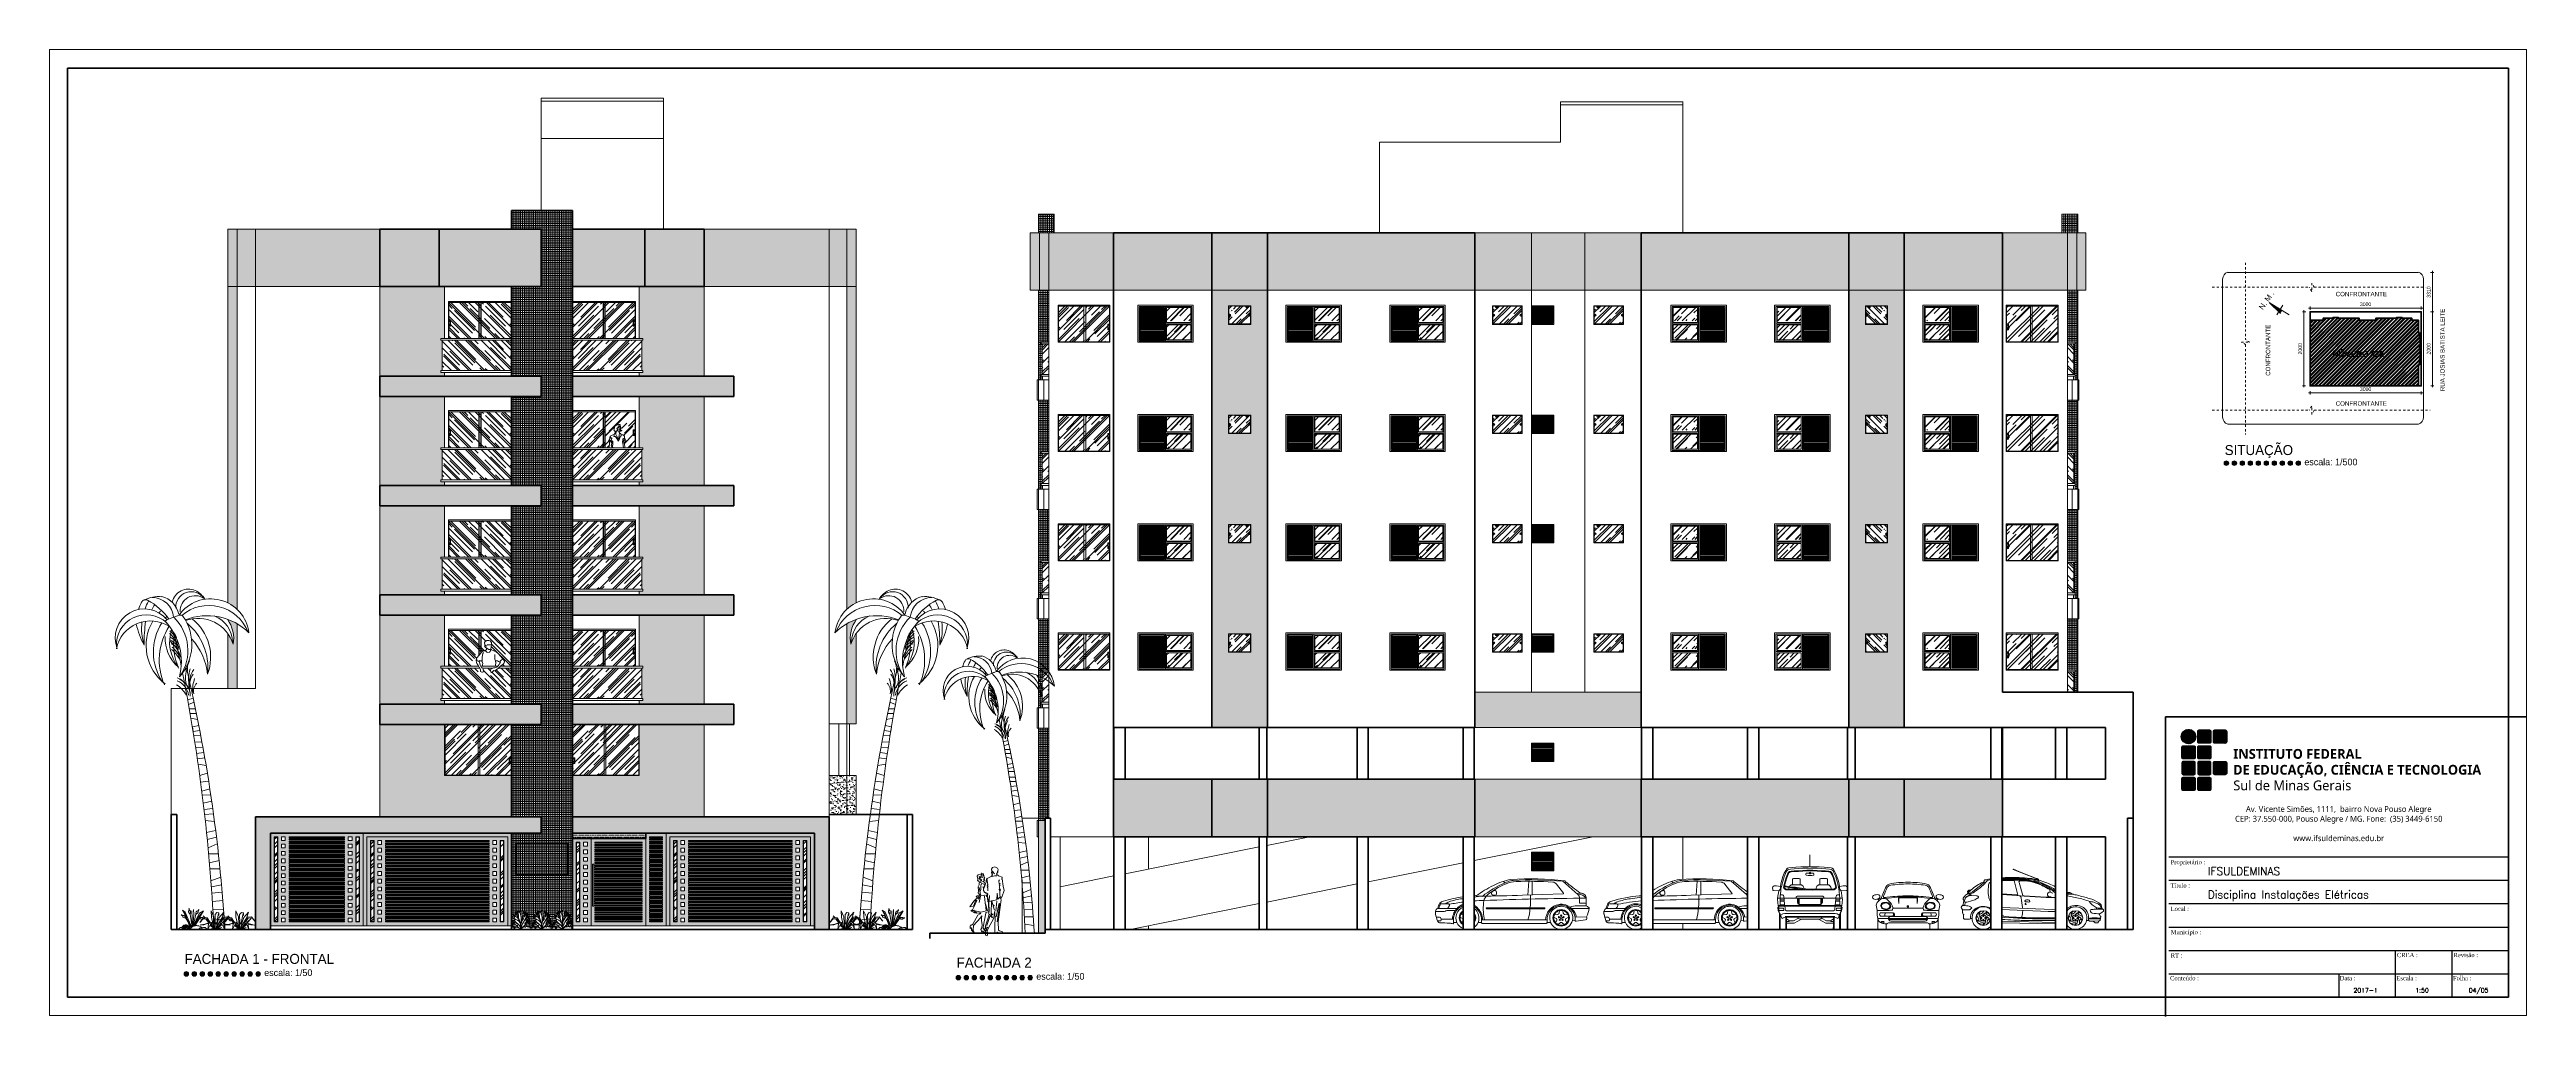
# Model space of a CAD drawing. Header units: millimetres. Extents: x 13204 to 24802, y 21209 to 40694.
# Drawn here: x 14623 to 21306, y 24801 to 27411 of the extents above; entities that cross this region are included whole.
import ezdxf
from ezdxf.enums import TextEntityAlignment as Align

# ---------------------------------------------------------------- set-up
doc = ezdxf.new("R2010")
doc.units = ezdxf.units.MM
doc.linetypes.add('CACHE', pattern=[0.24, 0.12, -0.12])
for name, color, linetype, lineweight in [('Cobertura', 2, 'Continuous', 20), ('COTA', 30, 'Continuous', 5), ('COTAS', 30, 'Continuous', 5), ('ESQUADRIA', 2, 'Continuous', 20), ('Esquadrias', 2, 'Continuous', 20), ('Hachura', 8, 'Continuous', 0), ('Layout', 6, 'Continuous', 15), ('Louças', 150, 'Continuous', 15), ('Meia Parede', 11, 'Continuous', 40), ('Moveis', 6, 'Continuous', 13), ('PAREDE', 1, 'Continuous', 40), ('Paredes', 1, 'Continuous', 40), ('PISO', 5, 'Continuous', 5), ('PROJEÇÃO', 190, 'CACHE', 0), ('TEXTO', 4, 'Continuous', 5), ('Vegetação', 3, 'Continuous', 5), ('Veiculos e pessoas', 245, 'Continuous', 0)]:
    doc.layers.add(name, color=color, linetype=linetype, lineweight=lineweight)
for name, color, linetype in [('FORMATO', 7, 'Continuous'), ('FORMATO - SELO', 7, 'Continuous'), ('HACHURAS', 8, 'Continuous')]:
    doc.layers.add(name, color=color, linetype=linetype)
doc.styles.add('LANA', font='stylu.ttf')
doc.styles.add('romans', font='romans')
doc.styles.get("Standard").update_dxf_attribs({"font": 'arial.ttf'})
doc.dimstyles.new('COTA 50 fator 10', dxfattribs={"dimscale": 0, "dimtxt": 10, "dimasz": 0.5, "dimexe": 1.25, "dimexo": 5, "dimgap": 5, "dimtad": 1, "dimdec": 0, "dimlfac": 10, "dimtxsty": 'LANA', "dimblk": 'cota', "dimcen": 2.5, "dimse2": 1, "dimclrd": 256, "dimclre": 256, "dimclrt": 256, "dimaunit": 1, "dimadec": 0, "dimazin": 0, "dimtfac": 1, "dimtdec": 0, "dimtmove": 0, "dimatfit": 3, "dimldrblk": 'DOTSMALL', "dimfxl": 5, "dimfxlon": 1, "dimtzin": 9, "dimlwd": -1, "dimlwe": -1, "dimarcsym": 0})
picture_1 = doc.add_image_def('image1.png', size_in_pixel=(532, 312))
pattern_1 = [(0, (10588.133, 26771.5585), (2.38125, 4.7625), [0, -4.7625])]
pattern_2 = [(45, (-10842.343, 7845.213), (21.552615, 57.47364), [381, -50.8, 127, -25.4]), (45, (-10827.436, 7878.08), (-41.847994, 5.92697), [76.2, -8.382, 152.4, -19.05]), (45, (-10848.63, 7869.46), (81.3611205, 105.428207), [203.2, -35.56, 101.6, -25.4])]
pattern_3 = [(45, (13598.99, 25635.195), (23.14168, 61.71114), [409.0909, -54.5455, 136.3636, -27.2727]), (45, (13614.997, 25670.486), (-44.93342, 6.36396), [81.8182, -9, 163.6364, -20.4545]), (45, (13592.241, 25661.23), (87.35983, 113.20137), [218.1818, -38.1818, 109.0909, -27.2727])]
pattern_4 = [(45, (13998.99, 25635.195), (23.14168, 61.71114), [409.0909, -54.5455, 136.3636, -27.2727]), (45, (14014.997, 25670.486), (-44.93342, 6.36396), [81.8182, -9, 163.6364, -20.4545]), (45, (13992.241, 25661.23), (87.35983, 113.20137), [218.1818, -38.1818, 109.0909, -27.2727])]
pattern_5 = [(45, (14278.99, 25635.195), (23.14168, 61.71114), [409.0909, -54.5455, 136.3636, -27.2727]), (45, (14294.997, 25670.486), (-44.93342, 6.36396), [81.8182, -9, 163.6364, -20.4545]), (45, (14272.241, 25661.23), (87.35983, 113.20137), [218.1818, -38.1818, 109.0909, -27.2727])]
pattern_6 = [(45, (-38489.578, 12567.355), (21.552615, 57.473639), [381, -50.8, 127, -25.4]), (45, (-38474.67, 12600.222), (-41.847994, 5.926969), [76.2, -8.382, 152.4, -19.05]), (45, (-38495.864, 12591.601), (81.3611205, 105.428207), [203.2, -35.56, 101.6, -25.4])]
pattern_7 = [(45, (13598.99, 25930.195), (23.14168, 61.71114), [409.0909, -54.5455, 136.3636, -27.2727]), (45, (13614.997, 25965.486), (-44.93342, 6.36396), [81.8182, -9, 163.6364, -20.4545]), (45, (13592.241, 25956.23), (87.35983, 113.20137), [218.1818, -38.1818, 109.0909, -27.2727])]
pattern_8 = [(45, (13998.99, 25930.195), (23.14168, 61.71114), [409.0909, -54.5455, 136.3636, -27.2727]), (45, (14014.997, 25965.486), (-44.93342, 6.36396), [81.8182, -9, 163.6364, -20.4545]), (45, (13992.241, 25956.23), (87.35983, 113.20137), [218.1818, -38.1818, 109.0909, -27.2727])]
pattern_9 = [(45, (14278.99, 25930.195), (23.14168, 61.71114), [409.0909, -54.5455, 136.3636, -27.2727]), (45, (14294.997, 25965.486), (-44.93342, 6.36396), [81.8182, -9, 163.6364, -20.4545]), (45, (14272.241, 25956.23), (87.35983, 113.20137), [218.1818, -38.1818, 109.0909, -27.2727])]
pattern_10 = [(45, (-38489.578, 12862.355), (21.552615, 57.473639), [381, -50.8, 127, -25.4]), (45, (-38474.67, 12895.222), (-41.847994, 5.926969), [76.2, -8.382, 152.4, -19.05]), (45, (-38495.864, 12886.601), (81.3611205, 105.428207), [203.2, -35.56, 101.6, -25.4])]
pattern_11 = [(45, (13598.99, 26225.195), (23.14168, 61.71114), [409.0909, -54.5455, 136.3636, -27.2727]), (45, (13614.997, 26260.486), (-44.93342, 6.36396), [81.8182, -9, 163.6364, -20.4545]), (45, (13592.241, 26251.23), (87.35983, 113.20137), [218.1818, -38.1818, 109.0909, -27.2727])]
pattern_12 = [(45, (13998.99, 26225.195), (23.14168, 61.71114), [409.0909, -54.5455, 136.3636, -27.2727]), (45, (14014.997, 26260.486), (-44.93342, 6.36396), [81.8182, -9, 163.6364, -20.4545]), (45, (13992.241, 26251.23), (87.35983, 113.20137), [218.1818, -38.1818, 109.0909, -27.2727])]
pattern_13 = [(45, (14278.99, 26225.195), (23.14168, 61.71114), [409.0909, -54.5455, 136.3636, -27.2727]), (45, (14294.997, 26260.486), (-44.93342, 6.36396), [81.8182, -9, 163.6364, -20.4545]), (45, (14272.241, 26251.23), (87.35983, 113.20137), [218.1818, -38.1818, 109.0909, -27.2727])]
pattern_14 = [(45, (-38489.578, 13157.355), (21.552615, 57.473639), [381, -50.8, 127, -25.4]), (45, (-38474.67, 13190.222), (-41.847994, 5.926969), [76.2, -8.382, 152.4, -19.05]), (45, (-38495.864, 13181.601), (81.3611205, 105.428207), [203.2, -35.56, 101.6, -25.4])]
pattern_15 = [(45, (13598.99, 26520.195), (23.14168, 61.71114), [409.0909, -54.5455, 136.3636, -27.2727]), (45, (13614.997, 26555.486), (-44.93342, 6.36396), [81.8182, -9, 163.6364, -20.4545]), (45, (13592.241, 26546.23), (87.35983, 113.20137), [218.1818, -38.1818, 109.0909, -27.2727])]
pattern_16 = [(45, (13998.99, 26520.195), (23.14168, 61.71114), [409.0909, -54.5455, 136.3636, -27.2727]), (45, (14014.997, 26555.486), (-44.93342, 6.36396), [81.8182, -9, 163.6364, -20.4545]), (45, (13992.241, 26546.23), (87.35983, 113.20137), [218.1818, -38.1818, 109.0909, -27.2727])]
pattern_17 = [(45, (14278.99, 26520.195), (23.14168, 61.71114), [409.0909, -54.5455, 136.3636, -27.2727]), (45, (14294.997, 26555.486), (-44.93342, 6.36396), [81.8182, -9, 163.6364, -20.4545]), (45, (14272.241, 26546.23), (87.35983, 113.20137), [218.1818, -38.1818, 109.0909, -27.2727])]
pattern_18 = [(45, (-38489.578, 13452.355), (21.552615, 57.473639), [381, -50.8, 127, -25.4]), (45, (-38474.67, 13485.222), (-41.847994, 5.926969), [76.2, -8.382, 152.4, -19.05]), (45, (-38495.864, 13476.601), (81.3611205, 105.428207), [203.2, -35.56, 101.6, -25.4])]

# ---------------------------------------------------------------- blocks, each defined once
blk = doc.blocks.new('A$C7BD42B1A')
at = {"layer": 'Veiculos e pessoas', "color": 8}
for p, q in [((-34.8, 15.4), (-34.7, 18.6)), ((-33.8, 10.7), (-34.8, 15.4)), ((-34.7, 18.6), (-33.5, 19.8)), ((-32.6, 7.2), (-33.8, 10.7)), ((-33.5, 19.8), (-32.1, 14.6)), ((-29.9, 3.8), (-32.6, 7.2)), ((-32.1, 14.6), (-28, 13.2)), ((-26.6, -2.5), (-29.9, 3.8)), ((-28, 13.2), (-26.7, 14.6)), ((-26.7, 14.6), (-18.8, 15.1)), ((-20.1, 15), (-18, 11.6)), ((-18.8, 15.1), (-18.5, 24.6)), ((-18.5, 24.6), (-16.5, 34.7)), ((-18, 11.6), (-17, 7.6)), ((-17, 7.6), (-18, 4)), ((-18, 4), (-17.4, 1.1)), ((-17.4, 1.1), (-17.5, 0)), ((-16.5, 34.7), (-14.9, 37.4)), ((-23.2, -8.8), (-26.6, -2.5)), ((-22.7, -13.7), (-23.2, -8.8)), ((-19.6, -16.1), (-22.7, -13.7)), ((-17.6, -15.9), (-19.6, -16.1)), ((-18, -3.9), (-16.2, -7.5)), ((-15.3, -15.1), (-17.6, -15.9)), ((-16.2, -7.5), (-15.9, -9.7)), ((-15.9, -9.7), (-14.1, -12.6)), ((-14.1, -12.6), (-15.3, -15.1))]:
    blk.add_line(p, q, dxfattribs=at)
for points in [[(-9.2, 51), (-10.2, 51.3), (-11.4, 54.9), (-11.7, 56.9), (-9.9, 56.7), (-9, 55.6), (-7.3, 54.6), (-6, 56.3), (-4.9, 57.6), (-3.1, 58.2), (2.4, 57.9), (6.3, 58.8), (6.6, 60.4), (6.2, 64.6), (3.2, 68.5), (-0.9, 69.7), (-6.3, 69.5), (-10.5, 66.8), (-11.9, 64.4), (-11.8, 57.8), (-11.7, 56.9)], [(-7.1, 49.1), (-7.1, 44.9), (-9.5, 43.8), (-11.3, 42), (-15.5, 41.7), (-20.7, 38), (-27.1, 30.4), (-32.7, 23), (-33.5, 19.8)], [(-26.7, 14.6), (-25.4, 11.6), (-25.2, 7.9), (-24.3, 3.2), (-22.6, -0.8), (-20.1, -3.8), (-18, -3.9)], [(-10.4, 42.9), (-8.5, 40.5), (-6.9, 39.4), (-5.8, 38.1), (-3.1, 37.5), (1, 38), (3.4, 40.1), (4.1, 42.3), (3.9, 45.5)], [(4.5, 45.9), (3.2, 45.2), (-0.6, 45.7), (-5.3, 47.7), (-8.9, 50.4), (-9, 51.6)], [(17.7, 14.8), (22.4, 15.2), (25.6, 13.4), (27.4, 11.8), (30.9, 11.6), (28.8, 8.5), (26.9, 5), (24.5, 1.6), (20.9, -1.9), (18.7, -3.6), (15.8, -4.5), (12.1, -4.4), (8.2, -5.5), (4.9, -7.8), (3.7, -10.5), (3.7, -12.5), (4.9, -14.5), (6.4, -16.3), (8.1, -15.9), (9.5, -14.5), (10.8, -12.7), (13.3, -11.7), (15.1, -11.8), (17.1, -11.2), (20.3, -8.5), (24.4, -5.7), (31.2, 0.1), (37.8, 5.6), (41.2, 9.3), (41.8, 11.2), (41.3, 14.3), (39.2, 17.9), (32.2, 26.5), (24.4, 34.6), (18.8, 38.7), (7, 44.2), (4.5, 45.9), (5, 47.7), (6, 51.2), (5.9, 54), (6, 57), (5.7, 58.6)], [(15.4, 0), (17, 1.5), (17.4, 4.3), (18.1, 8.9), (17.7, 14.8), (15.8, 19), (15.3, 25.4), (15.9, 32.3)], [(29.1, 11.7), (30.3, 14), (33.9, 17.2), (36.8, 18.3), (38.6, 18.6)]]:
    blk.add_lwpolyline(points, dxfattribs=at)
blk = doc.blocks.new('Arv010')
at = {"layer": 'Vegetação', "color": 8}
for p, q in [((-562, 6242), (-708, 6196)), ((-686, 6071), (-538, 6132)), ((-501, 5956), (-665, 5952)), ((-643, 5827), (-475, 5827)), ((-442, 5666), (-622, 5704)), ((-581, 5463), (-410, 5502)), ((-561, 5341), (-581, 5463)), ((-383, 5365), (-561, 5341)), ((-544, 5235), (-359, 5239)), ((-325, 5058), (-516, 5056)), ((-494, 4914), (-298, 4913)), ((-273, 4771), (-469, 4748)), ((-448, 4606), (-248, 4629)), ((-213, 4424), (-427, 4463)), ((-385, 4157), (-179, 4219)), ((-143, 3997), (-360, 3977)), ((-328, 3729), (-111, 3792)), ((-86, 3629), (-315, 3626)), ((-288, 3405), (-62, 3464)), ((-34, 3264), (-268, 3239)), ((-252, 3101), (-14, 3122)), ((14, 2916), (-234, 2936)), ((-199, 2611), (45, 2672)), ((68, 2487), (-180, 2427)), ((-158, 2203), (89, 2308)), ((119, 2041), (-143, 2039)), ((-121, 1796), (139, 1856)), ((162, 1634), (-108, 1633)), ((-82, 1307), (184, 1408)), ((203, 1205), (-69, 1144)), ((-58, 978), (221, 1000)), ((239, 777), (-43, 755)), ((-29, 530), (258, 532)), ((278, 245), (-15, 286)), ((280, 377), (269, 377))]:
    blk.add_line(p, q, dxfattribs=at)
for centre, radius, start, end in [((-803, 8245), 1292, 152.96131, 162.46238), ((-1848, 8779), 119, 61.596, 152.96131), ((-1499, 8194), 789, 83.41978, 119.20009), ((-432, 8125), 1521, 151.18529, 159.8093), ((-2589, 7409), 1677, 35.11544, 61.596), ((1045, 7097), 3125, 147.76618, 150.71503), ((-1659, 8383), 571, 4.33066, 91.15698), ((-1580, 8360), 650, 12.95089, 74.51373), ((-688, 8736), 447, 65.93437, 167.19573), ((-613, 8696), 417, 34.18083, 183.75998), ((-91, 7879), 1042, 6.81937, 144.66971), ((-506, 8602), 405, 54.0715, 184.03771), ((-135, 7608), 1134, 21.6617, 130.36265), ((-736, 8628), 565, 29.51825, 65.93437), ((-1879, 7864), 786, 38.38164, 201.53241), ((-1828, 7683), 808, 46.92177, 184.20634), ((-1708, 7378), 947, 57.40669, 167.95564), ((-106, 8653), 2031, 191.68929, 208.92216), ((-432, 8125), 1521, 173.57549, 197.39353), ((2188, 7743), 4072, 171.91524, 180.68398), ((-537, 7661), 1295, 149.2579, 233.13465), ((-186, 7488), 1450, 147.08782, 214.21316), ((-537, 7661), 1295, 133.76012, 137.03431), ((204, 7268), 1680, 147.13577, 203.40372), ((-2454, 7227), 1575, 344.85297, 44.29527), ((-275, 6256), 2318, 106.5343, 116.91036), ((-1324, 8322), 0, 180, 233.82071), ((-186, 7488), 1450, 138.15869, 141.30513), ((-114, 7755), 1083, 161.60251, 218.81527), ((-1516, 7645), 526, 26.21327, 51.82495), ((-1379, 7760), 384, 356.76435, 46.42587), ((-1959, 7526), 1256, 326.0024, 45.92645), ((-1460, 8532), 449, 348.51916, 349.60528), ((-907, 8383), 98.5, 43.97828, 106.5343), ((-1916, 7695), 1319, 318.16939, 35.19505), ((-183, 6858), 1607, 45.47931, 111.54288), ((-430, 7406), 989, 16.93138, 109.76781), ((-1702, 7073), 1538, 353.91023, 50.54881), ((-1408, 7349), 1319, 339.45974, 51.57053), ((-261, 7752), 757, 359.51975, 69.19846), ((-312, 7860), 844, 348.6876, 37.14868), ((-328, 7838), 988, 175.94326, 230.45392), ((-1441, 7631), 427, 15.52841, 55.16346), ((-1470, 7262), 620, 41.89256, 63.22328), ((-1339, 7522), 395, 5.99185, 66.85215), ((-1698, 7120), 830, 15.38315, 51.08649), ((-1212, 7452), 257, 22.30625, 77.30908), ((-2085, 6579), 1359, 32.0018, 46.04604), ((-1408, 7217), 485, 14.79481, 54.68621), ((523, 7694), 1613, 172.38305, 203.43127), ((-47608, -2587), 47720, 11.72211, 12.80271), ((-1825, 6718), 1660, 5.82903, 42.76726), ((-1052, 6508), 286, 3.06685, 77.68783), ((-1186, 6238), 507, 9.19411, 67.44555), ((-1101, 6323), 457, 356.87431, 68.01591), ((-2161, 7524), 1420, 330.46237, 330.46854), ((-47863, -2332), 47919, 2.78914, 11.13741), ((-1060, 6936), 309, 2.6852, 21.33752), ((-219, 6785), 553, 162.55899, 208.28209), ((-41385, -2532), 41756, 3.44774, 13.30597), ((-227, 7016), 492, 151.64936, 186.13195), ((354, 6745), 1039, 163.92581, 191.20095), ((-28, 6543), 637, 147.07411, 194.80036), ((-164, 6705), 487, 140.9197, 199.45613), ((641, 6385), 1224, 161.75486, 179.26805), ((-1427, 5953), 773, 28.25495, 57.40595), ((-263, 6434), 290, 133.30246, 194.91756)]:
    blk.add_arc(centre, radius, start, end, dxfattribs=at)
blk = doc.blocks.new('Arb037')
at = {"layer": 'Vegetação', "color": 8}
for points in [[(-234, -3, 0.037392), (-233, 6, 0.040324), (-234, 14, 0.054937), (-239, 33, 0.167407), (-244, 39, 0.172038), (-252, 40, -0.10894), (-266, 41, -0.075464), (-275, 45, 0.105818), (-282, 48, 0.16456), (-290, 47, 0.040545), (-314, 31, 0.055048), (-327, 19, 0.049153), (-338, 2)], [(4, 49), (-151, 303), (-151, 303, 0.039251), (-160, 323, 0.049088), (-169, 336, 0.038707), (-191, 359, 0.078335), (-204, 367, 0.166205), (-222, 368, -0.119053), (-247, 368, -0.064945), (-263, 374, -0.052013), (-279, 385), (-279, 385, -0.077173), (-260, 378, -0.094047), (-247, 368, -0.190917), (-239, 343, 0.242983), (-230, 324), (-191, 307, 0.048452), (-173, 304, 0.040767), (-151, 303)], [(94, 100), (218, 303), (218, 303, 0.039251), (238, 296, 0.049088), (254, 293, 0.034828), (285, 278, 0.078335), (300, 281, 0.166205), (314, 293, -0.119053), (332, 311, 0.094047), (348, 313, 0.077173), (366, 322), (366, 322, 0.052013), (347, 318, 0.064945), (332, 311, -0.190917), (308, 323, 0.242983), (289, 330, 0.059127), (273, 326, 0.038843), (249, 329, 0.048452), (234, 319, 0.040767), (218, 303)], [(415, -3, 0.06443), (411, 18, 0.074294), (403, 34, 0.041811), (388, 51, 0.117717), (381, 55, 0.079253), (367, 58, 0.032319), (333, 55, 0.040878), (298, 48, -0.057332), (272, 43, -0.090347), (259, 45, 0.109318), (248, 46, 0.103528), (240, 43, 0.032795), (217, 26, 0.050607), (206, 16, 0.040189), (195, 0)]]:
    blk.add_lwpolyline(points, format="xyb", dxfattribs=at)
for points in [[(-256, 40), (-262, 41)], [(-246, 40), (-256, 55)], [(-219, 65), (-254, 59)], [(10, 55), (-116, 336), (-173, 459), (-249, 510), (-178, 402), (-31, 44), (-12, 31)], [(6, 51), (-249, 510)], [(-237, 62), (-244, 75)], [(-240, 34), (-148, 4), (-148, 124)], [(-235, 33), (-239, 32)], [(-186, 17), (-235, 87)], [(-167, 11), (-233, 8)], [(-209, 79), (-225, 96)], [(-210, 52), (-207, 108)], [(-208, 99), (-201, 112)], [(-201, 38), (-193, 115)], [(-174, 9), (-188, 117)], [(-148, 24), (-183, 119)], [(-171, 88), (-166, 123)], [(-170, 95), (-160, 124)], [(-166, 108), (-170, 122)], [(-148, 96), (-159, 124)], [(-151, 31), (-52, 77)], [(-149, 2), (-148, 4), (-146, 2)], [(-148, 44), (-96, 113)], [(-148, 4), (-33, 41)], [(-132, 65), (-56, 82)], [(-112, 91), (-128, 123)], [(-122, 79), (-67, 93)], [(-121, 13), (-110, 2)], [(-109, 17), (-67, 2)], [(-95, 86), (-84, 106)], [(-95, 20), (-51, 76)], [(-85, 8), (-81, 2)], [(-76, 91), (-62, 88)], [(-69, 3), (-69, 2)], [(-68, 54), (-38, 53)], [(-60, 33), (-37, 52)], [(-54, 54), (-42, 62)], [(-49, 2), (-29, 23)], [(22, 65), (-43, 412), (-43, 412)], [(-33, 0), (-24, 14), (-16, 26), (-6, 38), (3, 48), (13, 58), (23, 66), (34, 74), (44, 81), (55, 87), (66, 92), (78, 96), (90, 99), (103, 102), (116, 103), (131, 104), (146, 104), (163, 103), (180, 101), (198, 97), (217, 92), (236, 84), (255, 75), (274, 63), (293, 47)], [(-21, 19), (-32, 22)], [(8, 501), (18, 303), (30, 71)], [(38, 77), (57, 399), (52, 537)], [(49, 83), (110, 412), (110, 412)], [(75, 95), (182, 332), (266, 433), (316, 510), (209, 439), (132, 291), (64, 90)], [(88, 99), (316, 510)]]:
    blk.add_lwpolyline(points, dxfattribs=at)
for points in [[(-43, 412, 0.039251), (-36, 431, 0.049088), (-32, 448, 0.038707), (-32, 479, 0.078335), (-35, 494, 0.166205), (-47, 507, -0.119053), (-65, 525, -0.064945), (-72, 540, -0.052013), (-76, 560), (-76, 560, -0.077173), (-67, 542, -0.094047), (-65, 525, -0.190917), (-77, 502, 0.242983), (-84, 482, 0.059127), (-80, 467, 0.035609), (-69, 442, 0.048452), (-58, 427, 0.040767)], [(175, 482, -0.166205), (173, 464, -0.078335), (165, 451, -0.038707), (143, 430, -0.049088), (129, 420, -0.039251), (110, 412, -0.040767), (110, 434, -0.048452), (114, 452, -0.035609), (123, 477, -0.059127), (131, 490, -0.242983), (150, 499, 0.190917), (174, 508, -0.064945), (180, 523, -0.052013), (191, 540), (191, 540, -0.077173), (185, 521, -0.094047), (174, 508, 0.119053)]]:
    blk.add_lwpolyline(points, format="xyb", close=True, dxfattribs=at)
blk = doc.blocks.new('Arb039')
at = {"layer": 'Vegetação', "color": 8, "linetype": 'Continuous'}
for points in [[(-332, 312), (-418, 189), (-329, 283), (-418, 189)], [(-313, 119), (-311, 120), (-313, 119), (-401, 116), (-393, 120), (-401, 116)], [(-284, 141), (-393, 120)], [(-225, 308), (-143, 186), (-225, 308), (-332, 312)], [(-226, 278), (-329, 283), (-226, 278), (-157, 173)], [(-327, 362), (-285, 310), (-327, 362), (-273, 310)], [(-313, 119), (-210, 155)], [(-182, 178), (-284, 141)], [(-222, 233), (-260, 280)], [(-241, 279), (-217, 256)], [(-222, 233), (-162, 168)], [(-195, 231), (-217, 256)], [(-210, 155), (-183, 142)], [(-203, -7), (-182, 150)], [(-128, 139), (-203, -7)], [(-131, 197), (-182, 150), (-131, 197), (-76, 184)], [(-166, 164), (-182, 178)], [(-143, 109), (-108, 80)], [(-76, 184), (-131, 197)], [(-116, 110), (-131, 133)], [(-131, 133), (-131, 133)], [(-128, 139), (-76, 184)], [(-128, 131), (-109, 109)], [(-103, 128), (-120, 146)], [(-108, 134), (-118, 148)], [(-33, 22), (-116, 110)], [(-109, 109), (-18, 6)], [(-108, 156), (-65, 77)], [(-108, 80), (-107, 81)], [(-108, 80), (-24, 12)], [(-46, 49), (-103, 128)], [(-34, 64), (-76, 184)], [(-56, 63), (-75, 89)], [(-65, 77), (-17, 5)], [(-34, 64), (-34, 64)], [(-9, 1), (-34, 64)], [(-19, 6), (-19, 6)], [(-12, 229), (-14, 117)], [(-14, 117), (-6, 12)], [(-4, 243), (-12, 229), (-4, 243), (-3, 243)], [(-2, 11), (-1, 10), (-2, 11), (-12, 8)], [(-12, 9), (-8, 10)], [(23, 185), (-10, 123), (23, 185), (35, 125)], [(-10, 123), (-4, 68)], [(-9, 11), (-4, 12)], [(-6, 12), (-1, 11)], [(0, 0), (-4, 68), (0, 0), (8, 1)], [(-1, 140), (-2, 176)], [(34, 68), (8, 0)], [(62, 19), (8, 1)], [(13, 5), (8, 1)], [(9, 3), (84, 82)], [(13, 7), (102, 73)], [(89, 31), (13, 5)], [(16, 9), (29, 10)], [(47, 73), (19, 30)], [(30, 20), (67, 30)], [(34, 68), (35, 125)], [(51, 165), (35, 121)], [(38, 11), (88, 15)], [(97, 448), (40, 452)], [(111, 193), (47, 73)], [(89, 31), (62, 19), (140, 39), (172, 52), (89, 31), (172, 52), (140, 39), (62, 19), (89, 31), (88, 30)], [(67, 30), (80, 27)], [(80, 399), (96, 378)], [(84, 82), (83, 82)], [(84, 82), (137, 175)], [(93, 90), (84, 82)], [(171, 152), (93, 90)], [(93, 90), (93, 90)], [(96, 102), (165, 156)], [(104, 114), (99, 108)], [(104, 114), (99, 108), (104, 114), (99, 109)], [(102, 73), (183, 135)], [(159, 161), (104, 114)], [(111, 193), (176, 150), (111, 193), (158, 212), (218, 169), (158, 212)], [(158, 212), (111, 193)], [(207, 330), (135, 202)], [(172, 52), (140, 39)], [(160, 210), (221, 300)], [(243, 8), (176, 150), (243, 8), (218, 169)], [(191, 189), (209, 204)], [(302, 290), (209, 204), (302, 290), (201, 182)], [(309, 339), (207, 330)], [(292, 138), (219, 161)], [(221, 300), (327, 311)], [(222, 143), (299, 119)], [(292, 138), (292, 137)], [(395, 117), (292, 138)], [(299, 119), (395, 111)], [(327, 311), (309, 339)], [(327, 311), (309, 339)], [(309, 339), (405, 217)], [(405, 217), (327, 311)], [(395, 111), (395, 117)]]:
    blk.add_lwpolyline(points, close=True, dxfattribs=at)
at = {"layer": 'Vegetação', "color": 8}
blk.add_lwpolyline([(-157, 0), (-87, 20), (-157, 0), (-87, 20), (-54, 14), (-87, 20), (-157, 0), (-82, 10), (-29, 6), (-11, 0), (-4, -2), (-2, -2), (9, 1), (-2, -2), (9, 1), (-2, -2)], dxfattribs=at)
at = {"layer": 'Vegetação', "color": 8, "linetype": 'Continuous'}
for points in [[(-65, 163), (-32, 61), (-65, 163), (-107, 332), (-112, 500), (-38, 339), (-28, 168), (-8, 10), (-28, 168)], [(-4, -2), (-11, 0), (-4, -2), (-21, 7), (-54, 14), (-53, 14), (-54, 14), (-21, 7), (-54, 14), (-21, 7)], [(-49, 13), (-29, 6)], [(-2, 176), (-7, 402), (40, 452), (97, 448), (96, 378), (97, 448), (79, 396), (35, 167), (31, 146)], [(51, 165), (106, 317), (228, 461), (177, 300), (76, 151), (34, 70), (76, 151)], [(40, 452), (97, 448)], [(146, 11), (87, 25), (146, 11), (88, 15)]]:
    blk.add_lwpolyline(points, dxfattribs=at)
blk = doc.blocks.new('A$C1FD43AAA')
at = {"layer": 'Vegetação', "color": 8}
for p, q in [((0.3, 12.2), (1, 12.8)), ((1.2, 11.9), (0.3, 12.2)), ((0.7, 10), (1.4, 10.5)), ((1.6, 9.7), (0.7, 10)), ((1, 12.8), (1.2, 11.9)), ((1.4, 10.5), (1.6, 9.7)), ((1.7, 9), (2.4, 9.5)), ((2.6, 8.6), (1.7, 9)), ((1.9, 7.2), (2.6, 7.8)), ((2.8, 6.9), (1.9, 7.2)), ((2.1, 16.4), (2.1, 15.4)), ((3.3, 15.7), (2.1, 16.4)), ((2.1, 15.4), (2.8, 15)), ((2.3, 11.7), (3.6, 12.3)), ((4.6, 11.1), (2.3, 11.7)), ((2.4, 9.5), (2.6, 8.6)), ((2.6, 10.3), (3.3, 10.9)), ((3.5, 10), (2.6, 10.3)), ((2.6, 7.8), (2.8, 6.9)), ((2.8, 15), (3.3, 15.7)), ((3.1, 24.9), (3.1, 23.8)), ((4.3, 24.2), (3.1, 24.9)), ((3.1, 23.8), (3.8, 23.5)), ((3.3, 20.7), (4.3, 21.2)), ((4.7, 19.8), (3.3, 20.7)), ((3.3, 10.9), (3.5, 10)), ((3.6, 12.3), (4.6, 11.4)), ((3.8, 23.5), (4.3, 24.2)), ((4, 31.4), (4.7, 31.9)), ((4.8, 31.1), (4, 31.4)), ((4.3, 21.2), (5.4, 20.4)), ((4.6, 11.4), (4.6, 11.1)), ((4.7, 31.9), (4.8, 31.1)), ((5.4, 20.4), (4.7, 19.8)), ((5.2, 8.1), (5.9, 8.6)), ((6, 7.8), (5.2, 8.1)), ((5.4, 30), (5.4, 29)), ((6.6, 29.3), (5.4, 30)), ((5.4, 29), (6, 28.7)), ((5.4, 18.8), (5.4, 17.8)), ((6.6, 18.1), (5.4, 18.8)), ((5.4, 17.8), (6, 17.4)), ((5.8, 31.4), (7.1, 32)), ((8, 30.8), (5.8, 31.4)), ((5.9, 8.6), (6, 7.8)), ((6, 28.7), (6.6, 29.3)), ((6, 17.4), (6.6, 18.1)), ((6.2, 36.1), (6.2, 35)), ((7.4, 35.4), (6.2, 36.1)), ((6.2, 35), (6.9, 34.7)), ((7.4, 24.5), (6.2, 25.2)), ((6.2, 25.2), (6.2, 24.2)), ((6.2, 24.2), (6.9, 23.8)), ((6.4, 39.9), (6.4, 38.8)), ((7.6, 39.2), (6.4, 39.9)), ((6.4, 38.8), (7.1, 38.5)), ((6.5, 9.1), (7.8, 9.7)), ((8.7, 8.5), (6.5, 9.1)), ((6.6, 23), (7.6, 23.5)), ((7.9, 22.1), (6.6, 23)), ((6.6, 3.3), (7.6, 3.8)), ((7.9, 2.4), (6.6, 3.3)), ((6.9, 34.7), (7.4, 35.4)), ((6.9, 23.8), (7.4, 24.5)), ((7.1, 38.5), (7.6, 39.2)), ((7.1, 32), (8, 31.1)), ((7.6, 34.2), (8.6, 34.7)), ((9, 33.3), (7.6, 34.2)), ((7.6, 23.5), (8.6, 22.6)), ((7.6, 3.8), (8.6, 2.9)), ((7.8, 9.7), (8.7, 8.9)), ((8.6, 22.6), (7.9, 22.1)), ((7.9, 16.9), (8.6, 17.4)), ((8.8, 16.6), (7.9, 16.9)), ((8.6, 2.9), (7.9, 2.4)), ((8, 31.1), (8, 30.8)), ((8.6, 34.7), (9.7, 33.8)), ((8.6, 17.4), (8.8, 16.6)), ((8.7, 8.9), (8.7, 8.5)), ((8.7, 4.6), (10, 5.2)), ((11, 4), (8.7, 4.6)), ((10.5, 26.9), (8.8, 26.1)), ((8.8, 26.1), (9, 25.5)), ((9.7, 33.8), (9, 33.3)), ((9, 25.5), (10.9, 26.1)), ((9.8, 43.5), (10.9, 44)), ((11.2, 42.6), (9.8, 43.5)), ((10, 5.2), (11, 4.4)), ((10.4, 39.4), (11, 39.9)), ((11.2, 39), (10.4, 39.4)), ((10.9, 26.1), (10.5, 26.9)), ((10.7, 7.6), (11.4, 8.1)), ((11.6, 7.2), (10.7, 7.6)), ((10.9, 44), (11.9, 43.2)), ((11, 39.9), (11.2, 39)), ((11, 4.4), (11, 4)), ((11.9, 43.2), (11.2, 42.6)), ((11.4, 8.1), (11.6, 7.2)), ((12.1, 19), (12.1, 17.9)), ((13.3, 18.3), (12.1, 19)), ((12.1, 17.9), (12.8, 17.6)), ((12.4, 45.9), (13.1, 46.4)), ((13.3, 45.6), (12.4, 45.9)), ((12.4, 15.5), (13.1, 16)), ((13.3, 15.2), (12.4, 15.5)), ((12.7, 38.1), (14, 38.7)), ((14.9, 37.5), (12.7, 38.1)), ((12.8, 17.6), (13.3, 18.3)), ((13.1, 46.4), (13.3, 45.6)), ((13.1, 16), (13.3, 15.2)), ((13.3, 43.2), (13.3, 42.1)), ((14.5, 42.5), (13.3, 43.2)), ((13.3, 42.1), (14, 41.8)), ((13.4, 6.5), (14.7, 7.1)), ((15.6, 5.9), (13.4, 6.5)), ((14, 41.8), (14.5, 42.5)), ((14, 38.7), (14.9, 37.9)), ((14.7, 7.1), (15.6, 6.3)), ((14.9, 37.9), (14.9, 37.5)), ((15, 46.8), (15.7, 47.3)), ((15.9, 46.4), (15, 46.8)), ((15.6, 6.3), (15.6, 5.9)), ((15.7, 47.3), (15.9, 46.4)), ((17.4, 12.4), (15.7, 11.6)), ((15.7, 11.6), (15.9, 11.1)), ((15.9, 11.1), (17.8, 11.6)), ((18.1, 36.8), (16.4, 35.9)), ((16.4, 35.9), (16.5, 35.4)), ((16.5, 35.4), (18.4, 35.9)), ((16.9, 49), (16.9, 48)), ((18.1, 48.3), (16.9, 49)), ((16.9, 48), (17.6, 47.7)), ((17.4, 45.2), (18.5, 45.8)), ((18.8, 44.4), (17.4, 45.2)), ((17.8, 11.6), (17.4, 12.4)), ((17.6, 47.7), (18.1, 48.3)), ((18.4, 35.9), (18.1, 36.8)), ((18.5, 45.8), (19.5, 44.9)), ((19.5, 44.9), (18.8, 44.4)), ((19.9, 49.6), (19.9, 48.5)), ((21.1, 48.9), (19.9, 49.6)), ((19.9, 48.5), (20.5, 48.2)), ((20, 4.5), (20.7, 5)), ((20.9, 4.1), (20, 4.5)), ((20.5, 48.2), (21.1, 48.9)), ((20.7, 47.7), (21.7, 48.2)), ((22.1, 46.8), (20.7, 47.7)), ((20.7, 5), (20.9, 4.1)), ((21.7, 48.2), (22.8, 47.3)), ((22.8, 47.3), (22.1, 46.8)), ((23.1, 50.6), (23.8, 51.1)), ((24, 50.2), (23.1, 50.6)), ((25.4, 48.5), (23.6, 47.7)), ((23.6, 47.7), (23.8, 47.2)), ((23.8, 51.1), (24, 50.2)), ((23.8, 47.2), (25.7, 47.7)), ((25, 49.6), (25.7, 50.1)), ((25.9, 49.2), (25, 49.6)), ((25.7, 47.7), (25.4, 48.5)), ((25.7, 50.1), (25.9, 49.2)), ((28.3, 34), (29, 34.5)), ((29.2, 33.7), (28.3, 34)), ((29, 34.5), (29.2, 33.7)), ((29.3, 50.2), (29.3, 49.2)), ((30.6, 49.6), (29.3, 50.2)), ((29.3, 49.2), (30, 48.9)), ((29.9, 5.3), (30.6, 5.9)), ((30.7, 5), (29.9, 5.3)), ((30, 48.9), (30.6, 49.6)), ((30, 43), (30, 42)), ((31.2, 42.3), (30, 43)), ((30, 42), (30.7, 41.6)), ((30.4, 28.5), (31.4, 29)), ((31.8, 27.6), (30.4, 28.5)), ((30.6, 5.9), (30.7, 5)), ((30.7, 41.6), (31.2, 42.3)), ((31.4, 29), (32.5, 28.1)), ((32.5, 28.1), (31.8, 27.6)), ((32, 44.3), (33.3, 44.9)), ((34.3, 43.7), (32, 44.3)), ((33.3, 44.9), (34.3, 44.1)), ((33.7, 48.3), (34.3, 48.9)), ((34.5, 48), (33.7, 48.3)), ((34.2, 7.2), (34.9, 7.8)), ((35, 6.9), (34.2, 7.2)), ((34.3, 48.9), (34.5, 48)), ((34.3, 44.1), (34.3, 43.7)), ((34.8, 45.7), (36.1, 46.3)), ((37, 45.1), (34.8, 45.7)), ((34.9, 7.8), (35, 6.9)), ((35, 24), (36.1, 24.5)), ((36.4, 23.1), (35, 24)), ((37.3, 10.2), (35.5, 9.3)), ((35.5, 9.3), (35.7, 8.8)), ((35.7, 8.8), (37.6, 9.3)), ((35.8, 16.9), (37.1, 17.5)), ((38.1, 16.2), (35.8, 16.9)), ((36.1, 46.3), (37, 45.5)), ((36.1, 24.5), (37.1, 23.6)), ((36.2, 42.6), (36.2, 41.6)), ((37.5, 42), (36.2, 42.6)), ((36.2, 41.6), (36.9, 41.3)), ((37.1, 23.6), (36.4, 23.1)), ((36.7, 6.3), (38, 6.9)), ((38.9, 5.7), (36.7, 6.3)), ((36.9, 41.3), (37.5, 42)), ((37, 45.5), (37, 45.1)), ((37.1, 17.5), (38.1, 16.6)), ((37.6, 9.3), (37.3, 10.2)), ((37.5, 30), (38.9, 30.6)), ((39.8, 29.4), (37.5, 30)), ((37.8, 43.3), (38.8, 43.9)), ((39.2, 42.5), (37.8, 43.3)), ((39.5, 26.8), (37.8, 25.9)), ((37.8, 25.9), (38, 25.4)), ((38, 25.4), (39.9, 25.9)), ((38, 6.9), (38.9, 6.1)), ((38.1, 37.1), (39.4, 37.7)), ((40.3, 36.5), (38.1, 37.1)), ((38.1, 16.6), (38.1, 16.2)), ((40.2, 41.5), (38.5, 40.6)), ((38.5, 40.6), (38.6, 40.1)), ((38.6, 40.1), (40.5, 40.6)), ((38.8, 43.9), (39.9, 43)), ((38.9, 30.6), (39.8, 29.8)), ((38.9, 6.1), (38.9, 5.7)), ((39.9, 43), (39.2, 42.5)), ((39.4, 37.7), (40.3, 36.8)), ((39.9, 25.9), (39.5, 26.8)), ((39.8, 29.8), (39.8, 29.4)), ((39.9, 33.7), (40.6, 34.2)), ((40.7, 33.3), (39.9, 33.7)), ((40.5, 40.6), (40.2, 41.5)), ((40.2, 34), (41.3, 34.5)), ((41.6, 33.1), (40.2, 34)), ((40.3, 36.8), (40.3, 36.5)), ((40.6, 34.2), (40.7, 33.3)), ((40.6, 8.7), (42, 9.4)), ((42.9, 8.1), (40.6, 8.7)), ((41.3, 34.5), (42.3, 33.7)), ((41.3, 26.4), (41.3, 25.4)), ((42.5, 25.7), (41.3, 26.4)), ((41.3, 25.4), (41.9, 25)), ((41.4, 44.5), (41.4, 43.5)), ((42.6, 43.9), (41.4, 44.5)), ((41.4, 43.5), (42.1, 43.2)), ((42.3, 33.7), (41.6, 33.1)), ((41.6, 10.7), (42.3, 11.2)), ((42.5, 10.3), (41.6, 10.7)), ((41.7, 7.5), (43, 8.1)), ((43.9, 6.9), (41.7, 7.5)), ((41.9, 25), (42.5, 25.7)), ((42, 9.4), (42.9, 8.5)), ((42.1, 43.2), (42.6, 43.9)), ((42.3, 11.2), (42.5, 10.3)), ((42.5, 40.7), (43.2, 41.3)), ((43.3, 40.4), (42.5, 40.7)), ((42.9, 8.5), (42.9, 8.1)), ((43, 8.1), (43.9, 7.3)), ((43.2, 41.3), (43.3, 40.4)), ((43.3, 16), (44, 16.6)), ((44.2, 15.7), (43.3, 16)), ((43.8, 6.8), (45.1, 7.5)), ((46, 6.2), (43.8, 6.8)), ((43.9, 7.3), (43.9, 6.9)), ((44, 16.6), (44.2, 15.7)), ((44.2, 36.3), (44.9, 36.8)), ((45.1, 35.9), (44.2, 36.3)), ((44.2, 29.7), (44.9, 30.2)), ((45.1, 29.3), (44.2, 29.7)), ((44.2, 26.6), (44.9, 27.1)), ((45.1, 26.2), (44.2, 26.6)), ((45.9, 20.7), (44.2, 19.9)), ((44.2, 19.9), (44.3, 19.3)), ((44.3, 19.3), (46.2, 19.9)), ((44.9, 36.8), (45.1, 35.9)), ((44.9, 30.2), (45.1, 29.3)), ((44.9, 27.1), (45.1, 26.2)), ((45.1, 40.1), (45.1, 39)), ((46.3, 39.4), (45.1, 40.1)), ((45.1, 39), (45.7, 38.7)), ((45.1, 7.5), (46, 6.6)), ((45.6, 32.5), (46.3, 33)), ((46.4, 32.1), (45.6, 32.5)), ((45.7, 38.7), (46.3, 39.4)), ((45.7, 28), (46.4, 28.5)), ((46.6, 27.6), (45.7, 28)), ((45.7, 15.2), (45.7, 14.1)), ((47, 14.5), (45.7, 15.2)), ((45.7, 14.1), (46.4, 13.8)), ((45.8, 10.1), (47.1, 10.7)), ((48.1, 9.5), (45.8, 10.1)), ((45.9, 31.4), (45.9, 30.4)), ((47.1, 30.7), (45.9, 31.4)), ((45.9, 30.4), (46.6, 30)), ((45.9, 22.1), (45.9, 21.1)), ((47.1, 21.4), (45.9, 22.1)), ((45.9, 21.1), (46.6, 20.7)), ((46.2, 19.9), (45.9, 20.7)), ((46, 6.6), (46, 6.2)), ((46.1, 18.5), (46.8, 19)), ((47, 18.1), (46.1, 18.5)), ((46.3, 33), (46.4, 32.1)), ((46.4, 28.5), (46.6, 27.6)), ((46.4, 13.8), (47, 14.5)), ((46.6, 30), (47.1, 30.7)), ((46.6, 20.7), (47.1, 21.4)), ((46.8, 19), (47, 18.1)), ((48.5, 16.6), (46.8, 15.7)), ((46.8, 15.7), (46.9, 15.2)), ((46.9, 15.2), (48.8, 15.7)), ((47.1, 10.7), (48.1, 9.9)), ((47.3, 27.8), (48.3, 28.3)), ((48.7, 26.9), (47.3, 27.8)), ((47.6, 23.8), (48.7, 24.3)), ((49, 23), (47.6, 23.8)), ((47.6, 20.7), (48.3, 21.2)), ((48.5, 20.4), (47.6, 20.7)), ((48, 13.1), (48.7, 13.6)), ((48.8, 12.8), (48, 13.1)), ((48, 7.2), (48, 6.2)), ((49.2, 6.5), (48, 7.2)), ((48, 6.2), (48.7, 5.9)), ((48.1, 9.9), (48.1, 9.5)), ((48.2, 35.4), (48.2, 34.4)), ((49.4, 34.7), (48.2, 35.4)), ((48.2, 34.4), (48.8, 34)), ((48.3, 28.3), (49.4, 27.4)), ((48.3, 21.2), (48.5, 20.4)), ((48.8, 15.7), (48.5, 16.6)), ((48.6, 13.2), (49.9, 13.8)), ((50.8, 12.6), (48.6, 13.2)), ((49.4, 27.4), (48.7, 26.9)), ((48.7, 24.3), (49.7, 23.5)), ((48.7, 13.6), (48.8, 12.8)), ((48.7, 5.9), (49.2, 6.5)), ((48.8, 34), (49.4, 34.7)), ((48.8, 10.7), (48.8, 9.7)), ((50.1, 10), (48.8, 10.7)), ((48.8, 9.7), (49.5, 9.3)), ((49.7, 23.5), (49, 23)), ((49.4, 8.6), (50.4, 9.1)), ((50.7, 7.8), (49.4, 8.6)), ((49.5, 21.4), (50.2, 21.9)), ((50.4, 21.1), (49.5, 21.4)), ((49.5, 18.6), (49.5, 17.6)), ((50.7, 17.9), (49.5, 18.6)), ((49.5, 17.6), (50.2, 17.3)), ((49.5, 9.3), (50.1, 10)), ((49.7, 17.1), (50.4, 17.6)), ((50.6, 16.7), (49.7, 17.1)), ((49.9, 13.8), (50.8, 13)), ((49.9, 4.1), (50.9, 4.6)), ((51.3, 3.3), (49.9, 4.1)), ((50.1, 13.1), (50.7, 13.6)), ((50.9, 12.8), (50.1, 13.1)), ((50.2, 21.9), (50.4, 21.1)), ((50.2, 17.3), (50.7, 17.9)), ((50.4, 17.6), (50.6, 16.7)), ((50.4, 9.1), (51.4, 8.3)), ((50.7, 13.6), (50.9, 12.8)), ((51.4, 8.3), (50.7, 7.8)), ((50.8, 13), (50.8, 12.6)), ((50.9, 4.6), (52, 3.8)), ((52, 3.8), (51.3, 3.3))]:
    blk.add_line(p, q, dxfattribs=at)
at = {"layer": 'Vegetação', "color": 8, "ltscale": 0.05}
blk.add_line((14.2, 0), (35, 0), dxfattribs=at)
at = {"layer": 'Vegetação', "color": 8}
for centre, radius, start, end in [((8, -22.9), 29.3, 54.01019, 105.78028), ((3.4, -16.8), 24.6, 67.09287, 97.50386), ((1.4, 7.4), 9.5, 33.983, 95.58235), ((3.6, -2.3), 16.3, 25.73339, 99.74889), ((4.2, -1.9), 21.6, 18.57865, 97.98089), ((1.1, 7.2), 16.9, 34.77085, 86.69564), ((4.9, 6.9), 21.4, 28.9715, 96.75176), ((3.1, 20.2), 10.5, 40.99523, 89.89753), ((3.3, 16.6), 19.7, 24.6833, 85.12963), ((3.8, 29.1), 10, 26.78953, 75.0983), ((-27.5, 6.9), 52.4, 352.97604, 44.82412), ((-2.8, 27.7), 23.8, 21.57839, 50.80044), ((-4.9, 33.4), 24.6, 352.9138, 35.93785), ((0.8, 42.7), 17.6, 356.57851, 23.13891), ((-27.4, 25.9), 53.8, 344.55456, 27.1102), ((90.6, 6.2), 65.6, 141.56209, 184.94542), ((71.1, 5), 46, 127.24631, 185.22065), ((59, -25.4), 42.4, 101.03968, 142.93971), ((-21.7, 45.1), 48.3, 348.58228, 7.7252), ((71.2, -5.1), 45.7, 121.56153, 173.57631), ((41.7, -14.5), 22.5, 64.74245, 126.4309), ((51.4, 33.3), 21.9, 135.867, 186.2808), ((43.8, 42.7), 12.9, 146.87231, 183.90647), ((52.3, 0.1), 20.2, 96.76337, 152.40097), ((61, 12.1), 28.3, 120.52296, 159.2317), ((46.4, 33.9), 11.7, 114.29778, 180.08344), ((58.2, 11.2), 21.1, 118.56449, 170.52459), ((53.1, 27.6), 14.3, 124.34415, 167.26355), ((54.4, 11.4), 14.9, 110.50243, 158.38216)]:
    blk.add_arc(centre, radius, start, end, dxfattribs=at)
blk = doc.blocks.new('cota')
at = {"layer": 'COTAS'}
blk.add_hatch(color=256, dxfattribs=at).paths.add_polyline_path([(-1.6, 0, 1), (1.6, 0, 1)])
for points in [[(-1.6, 0), (-8, 0)], [(0, 1.6), (0, 8)], [(8, 0), (1.6, 0)], [(0, -8), (0, -1.6)]]:
    blk.add_lwpolyline(points, dxfattribs=at)
blk.add_circle((0, 0), 1.6, dxfattribs=at)
blk = doc.blocks.new('*D1032')
at = {"layer": 'COTAS', "transparency": 16777216}
for p, q in [((21046.9, 26809.7), (21053.2, 26809.7)), ((21051.9, 26809.2), (21051.9, 26704.1))]:
    blk.add_line(p, q, dxfattribs=at)
at = {"layer": 'Defpoints', "color": 0, "transparency": 16777216}
for p in [(21013.6, 26809.7), (21013.6, 26703.6), (21051.9, 26703.6)]:
    blk.add_point(p, dxfattribs=at)
at = {"layer": 'COTAS', "transparency": 16777216, "xscale": 0.5, "yscale": 0.5, "zscale": 0.5}
for p, rotation in [((21051.9, 26809.7), 90), ((21051.9, 26703.6), 270)]:
    blk.add_blockref('cota', p, dxfattribs=dict(at, rotation=rotation))
at = {"layer": 'COTAS', "transparency": 16777216, "insert": (21041.7, 26756.6), "char_height": 10, "attachment_point": 5, "rotation": 90, "style": 'LANA'}
blk.add_mtext('3310', dxfattribs=at)
blk = doc.blocks.new('_DotSmall')
at = {"layer": 'PAREDE', "color": 0, "const_width": 0.5}
blk.add_lwpolyline([(-0.0625, 0, 1), (0.0625, 0, 1)], format="xyb", close=True, dxfattribs=at)
blk = doc.blocks.new('*D1033')
at = {"layer": 'COTAS', "transparency": 16777216}
for p, q in [((21046.9, 26703.6), (21053.2, 26703.6)), ((21051.9, 26703.1), (21051.9, 26504.1))]:
    blk.add_line(p, q, dxfattribs=at)
at = {"layer": 'Defpoints', "color": 0, "transparency": 16777216}
for p in [(21021.5, 26703.6), (21021.5, 26503.6), (21051.9, 26503.6)]:
    blk.add_point(p, dxfattribs=at)
at = {"layer": 'COTAS', "transparency": 16777216, "xscale": 0.5, "yscale": 0.5, "zscale": 0.5}
for p, rotation in [((21051.9, 26703.6), 90), ((21051.9, 26503.6), 270)]:
    blk.add_blockref('cota', p, dxfattribs=dict(at, rotation=rotation))
at = {"layer": 'COTAS', "transparency": 16777216, "insert": (21041.7, 26603.6), "char_height": 10, "attachment_point": 5, "rotation": 90, "style": 'LANA'}
blk.add_mtext('2000', dxfattribs=at)
blk = doc.blocks.new('*D1034')
at = {"layer": 'COTAS', "transparency": 16777216}
for p, q in [((20721.5, 26708.6), (20721.5, 26714.7)), ((20722, 26713.5), (21021, 26713.5))]:
    blk.add_line(p, q, dxfattribs=at)
at = {"layer": 'Defpoints', "color": 0, "transparency": 16777216}
for p in [(20721.5, 26703.6), (21021.5, 26713.5), (21021.5, 26703.6)]:
    blk.add_point(p, dxfattribs=at)
at = {"layer": 'COTAS', "transparency": 16777216, "xscale": 0.5, "yscale": 0.5, "zscale": 0.5, "rotation": 180}
blk.add_blockref('cota', (20721.5, 26713.5), dxfattribs=at)
at = {"layer": 'COTAS', "transparency": 16777216, "xscale": 0.5, "yscale": 0.5, "zscale": 0.5}
blk.add_blockref('cota', (21021.5, 26713.5), dxfattribs=at)
at = {"layer": 'COTAS', "transparency": 16777216, "insert": (20871.5, 26723.7), "char_height": 10, "attachment_point": 5, "style": 'LANA'}
blk.add_mtext('3000', dxfattribs=at)
blk = doc.blocks.new('*D1035')
at = {"layer": 'COTAS', "transparency": 16777216}
for p, q in [((20710, 26703.6), (20703.7, 26703.6)), ((20705, 26703.1), (20705, 26504.1))]:
    blk.add_line(p, q, dxfattribs=at)
at = {"layer": 'Defpoints', "color": 0, "transparency": 16777216}
for p in [(20721.5, 26703.6), (20705, 26503.6), (20721.5, 26503.6)]:
    blk.add_point(p, dxfattribs=at)
at = {"layer": 'COTAS', "transparency": 16777216, "xscale": 0.5, "yscale": 0.5, "zscale": 0.5}
for p, rotation in [((20705, 26703.6), 90), ((20705, 26503.6), 270)]:
    blk.add_blockref('cota', p, dxfattribs=dict(at, rotation=rotation))
at = {"layer": 'COTAS', "transparency": 16777216, "insert": (20694.8, 26603.6), "char_height": 10, "attachment_point": 5, "rotation": 90, "style": 'LANA'}
blk.add_mtext('2000', dxfattribs=at)
blk = doc.blocks.new('*D1031')
at = {"layer": 'COTAS', "transparency": 16777216}
for p, q in [((20721.5, 26489.6), (20721.5, 26483.4)), ((20722, 26484.6), (21021, 26484.6))]:
    blk.add_line(p, q, dxfattribs=at)
at = {"layer": 'Defpoints', "color": 0, "transparency": 16777216}
for p in [(20721.5, 26503.6), (21021.5, 26503.6), (21021.5, 26484.6)]:
    blk.add_point(p, dxfattribs=at)
at = {"layer": 'COTAS', "transparency": 16777216, "xscale": 0.5, "yscale": 0.5, "zscale": 0.5, "rotation": 180}
blk.add_blockref('cota', (20721.5, 26484.6), dxfattribs=at)
at = {"layer": 'COTAS', "transparency": 16777216, "xscale": 0.5, "yscale": 0.5, "zscale": 0.5}
blk.add_blockref('cota', (21021.5, 26484.6), dxfattribs=at)
at = {"layer": 'COTAS', "transparency": 16777216, "insert": (20871.5, 26494.8), "char_height": 10, "attachment_point": 5, "style": 'LANA'}
blk.add_mtext('3000', dxfattribs=at)
blk = doc.blocks.new('Pes029')
at = {"layer": 'Veiculos e pessoas', "color": 8}
for points in [[(-71, 1281), (-97, 1326), (-74, 1368), (-106, 1396), (-104, 1413), (-70, 1418), (-79, 1450), (-112, 1451), (-76, 1461), (-84, 1479), (-72, 1492), (-81, 1505), (-96, 1508), (-88, 1513), (-94, 1543), (-101, 1596), (-151, 1619), (-158, 1608), (-150, 1595), (-186, 1591), (-245, 1568), (-274, 1537), (-258, 1456), (-245, 1412), (-263, 1424), (-247, 1395), (-214, 1384), (-196, 1392), (-196, 1367), (-221, 1352), (-220, 1306), (-251, 1248), (-241, 1144), (-252, 1088), (-195, 1015), (-280, 1007), (-304, 990), (-268, 950), (-317, 902), (-368, 863), (-473, 704), (-374, 722), (-323, 868), (-291, 891), (-285, 878), (-350, 734), (-400, 625), (-445, 597), (-349, 544), (-235, 539), (-179, 541), (-194, 523), (-256, 485), (-346, 317), (-390, 239), (-428, 214), (-460, 217), (-461, 200), (-467, 120), (-446, 153), (-432, 128), (-427, 78), (-380, 31), (-359, 25), (-382, 81), (-403, 105), (-387, 89), (-376, 207), (-189, 412), (-146, 462), (-155, 405), (-156, 326), (-143, 230), (-154, 143), (-179, 97), (-140, 4), (-148, 56), (-125, 51), (-76, 10), (-33, 19), (-111, 130), (-112, 156), (-44, 540), (-46, 559), (44, 578), (34, 830), (13, 947), (-40, 1024), (4, 1013), (13, 1057), (-46, 1078), (-75, 1106), (-109, 1171), (-113, 1256), (-97, 1205), (-71, 1276)], [(200, 1792), (134, 1769), (107, 1728), (115, 1663), (107, 1639), (125, 1570), (139, 1564), (105, 1525), (-5, 1469), (-20, 1451), (-37, 1371), (-108, 1189), (-102, 1145), (-78, 1108), (-6, 1073), (11, 844), (38, 851), (26, 836), (42, 538), (33, 520), (65, 498), (25, 483), (36, 466), (-49, 196), (-58, 164), (-33, 173), (-74, 99), (-44, 72), (-56, 76), (-64, -9), (-43, -63), (-5, -72), (13, 2), (-17, 68), (-27, 71), (-30, 143), (-5, 49), (20, 120), (-2, 164), (18, 128), (173, 406), (192, 583), (200, 539), (206, 379), (197, 234), (199, 29), (194, 5), (261, 12), (252, 26), (275, 26), (306, 9), (403, 18), (408, 34), (327, 60), (301, 79), (293, 303), (370, 899), (348, 955), (370, 931), (380, 968), (354, 974), (387, 965), (454, 1152), (424, 1262), (396, 1462), (385, 1442), (397, 1505), (296, 1541), (248, 1588), (274, 1637), (289, 1712), (273, 1755)]]:
    blk.add_lwpolyline(points, close=True, dxfattribs=at)
for points in [[(-113, 1396), (-176, 1410), (-176, 1432), (-151, 1428), (-166, 1445), (-179, 1437), (-207, 1441), (-202, 1460), (-239, 1478), (-200, 1477), (-218, 1524), (-179, 1485), (-176, 1498), (-196, 1514), (-169, 1523), (-169, 1567), (-146, 1584), (-94, 1548)], [(-194, 1121), (-177, 1180), (-175, 1263), (-169, 1318), (-136, 1334), (-184, 1364)], [(-164, 1510), (-136, 1516), (-119, 1511), (-136, 1505), (-120, 1498)], [(9, 1142), (12, 1217), (-7, 1241), (22, 1266), (-2, 1287), (8, 1309), (-4, 1409), (-3, 1447)], [(59, 1010), (48, 853), (162, 879), (253, 898), (262, 1079), (278, 918), (341, 980), (332, 1034), (339, 1088), (332, 1134), (320, 1180), (346, 1190), (352, 1148), (325, 1203), (324, 1255), (342, 1291), (315, 1282), (340, 1338), (314, 1322), (305, 1413), (325, 1437)], [(132, 1676), (124, 1671), (127, 1656), (135, 1641), (132, 1625), (139, 1588)], [(125, 1527), (191, 1543), (251, 1545)], [(126, 1672), (139, 1674), (152, 1648), (179, 1607), (199, 1602)], [(276, 1671), (281, 1647), (268, 1636)], [(-176, 1015), (-91, 1024), (-72, 920), (-57, 799), (0, 598), (-50, 790), (-29, 600), (-96, 579), (-177, 564), (-366, 610), (-284, 536), (-438, 594), (-360, 621)], [(-225, 951), (-253, 963), (-253, 985), (-211, 1001), (-180, 1027), (-195, 1076), (-205, 1141), (-218, 1231)], [(-246, 912), (-190, 999), (-226, 824)], [(-14, 203), (78, 470), (140, 414), (96, 512), (143, 495), (99, 539), (109, 863)], [(122, 876), (147, 749), (159, 759), (186, 746), (169, 733), (157, 724), (192, 618)], [(250, 865), (228, 595)], [(316, 803), (240, 436)], [(338, 794), (259, 306)]]:
    blk.add_lwpolyline(points, dxfattribs=at)
blk = doc.blocks.new('Van_f')
at = {"layer": 'Veiculos e pessoas', "color": 8}
for p, q in [((1007, 1693), (1007, 2016)), ((349, 1152), (330, 1175)), ((332, 1173), (612, 1124)), ((623, 1101), (349, 1152)), ((619, 1143), (528, 1137)), ((616, 1120), (623, 1101)), ((665, 1129), (619, 1143)), ((684, 1105), (623, 1118)), ((674, 1105), (672, 1105)), ((873, 1079), (686, 1105)), ((968, 1068), (873, 1079)), ((956, 1084), (949, 1070)), ((165, 569), (280, 569)), ((166, 511), (294, 511)), ((188, 433), (186, 433)), ((204, 413), (188, 433)), ((246, 301), (204, 413)), ((276, 295), (246, 301)), ((373, 171), (373, 328)), ((730, 279), (781, 279)), ((1283, 279), (1233, 279)), ((1641, 172), (1641, 328)), ((1847, 511), (1719, 511)), ((1848, 569), (1734, 569)), ((1737, 295), (1767, 301)), ((1767, 301), (1809, 413)), ((1809, 413), (1825, 433)), ((1825, 433), (1827, 433))]:
    blk.add_line(p, q, dxfattribs=at)
at = {"layer": 'Veiculos e pessoas'}
blk.add_lwpolyline([(213, 2), (193, 11), (181, 27), (181, 45), (186, 68), (186, 433), (186, 433), (153, 499), (136, 587), (163, 624), (147, 637), (131, 819), (135, 845), (163, 1038), (17, 1050), (5, 1059), (1, 1075), (0, 1121), (4, 1150), (22, 1169), (38, 1173), (107, 1172), (157, 1170), (209, 1157), (222, 1226), (246, 1326), (279, 1429), (314, 1516), (353, 1585), (375, 1624), (405, 1650), (436, 1659), (523, 1672), (625, 1677), (762, 1684), (864, 1689), (962, 1692), (1007, 1693), (1051, 1692), (1149, 1689), (1252, 1684), (1388, 1677), (1490, 1672), (1577, 1659), (1609, 1650), (1638, 1625), (1661, 1585), (1699, 1516), (1734, 1429), (1767, 1326), (1791, 1226), (1804, 1157), (1856, 1170), (1907, 1172), (1975, 1174), (1991, 1169), (2009, 1150), (2013, 1121), (2013, 1076), (2008, 1059), (1996, 1050), (1850, 1038), (1878, 845), (1882, 819), (1867, 637), (1850, 624), (1877, 587), (1860, 499), (1828, 433), (1827, 433), (1827, 68), (1832, 45), (1832, 27), (1821, 11), (1801, 2), (1667, 2), (1647, 11), (1636, 27), (1636, 45), (1641, 68), (1641, 172), (1436, 165), (1233, 279), (1007, 279), (781, 279), (578, 165), (373, 171), (373, 68), (378, 45), (378, 27), (366, 11), (346, 2)], close=True, dxfattribs=at)
at = {"layer": 'Veiculos e pessoas', "color": 8}
for points in [[(204, 624), (205, 759), (207, 761), (202, 797), (204, 852), (204, 856), (206, 905), (218, 1028), (224, 1092), (245, 1188), (271, 1290), (309, 1421), (349, 1512), (376, 1567), (389, 1586), (414, 1604), (437, 1613), (482, 1626), (482, 1628), (580, 1633), (692, 1639), (810, 1648), (924, 1651), (1020, 1652)], [(1007, 1068), (384, 1068), (357, 1070), (357, 1070), (345, 1072), (322, 1086), (310, 1099), (301, 1113), (291, 1138), (299, 1175), (325, 1275), (361, 1402), (399, 1489), (423, 1538), (429, 1546), (442, 1555), (455, 1561), (500, 1573), (583, 1578), (695, 1584), (813, 1592), (925, 1595), (1020, 1597)], [(732, 1087), (385, 1087), (359, 1089), (351, 1090), (334, 1100), (325, 1111), (317, 1121), (310, 1140), (317, 1170), (343, 1271), (379, 1395), (416, 1481), (439, 1529), (442, 1533), (451, 1539), (461, 1543), (503, 1555), (584, 1559), (696, 1565), (814, 1574), (925, 1577), (1020, 1578)], [(533, 1348), (537, 1357), (545, 1364), (563, 1370)], [(533, 1198), (533, 1348)], [(714, 1370), (563, 1370)], [(744, 1348), (740, 1357), (732, 1364), (714, 1370)], [(744, 1198), (744, 1348)], [(994, 1521), (915, 1518), (915, 1518), (906, 1514), (899, 1495), (899, 1495), (899, 1476), (899, 1478), (901, 1467), (955, 1455), (955, 1455), (1006, 1452)], [(1078, 1068), (1629, 1068), (1657, 1070), (1657, 1070), (1669, 1072), (1691, 1086), (1703, 1099), (1713, 1113), (1722, 1139), (1714, 1175), (1688, 1276), (1652, 1402), (1614, 1489), (1590, 1539), (1584, 1546), (1572, 1555), (1558, 1561), (1513, 1573), (1430, 1578), (1318, 1584), (1200, 1592), (1088, 1595), (993, 1597)], [(1007, 1087), (1629, 1087), (1655, 1089), (1662, 1090), (1679, 1100), (1689, 1111), (1696, 1121), (1703, 1140), (1696, 1170), (1670, 1271), (1635, 1396), (1597, 1481), (1574, 1529), (1571, 1533), (1562, 1539), (1553, 1543), (1510, 1555), (1429, 1559), (1317, 1565), (1199, 1574), (1088, 1577), (993, 1578)], [(1810, 624), (1809, 759), (1806, 761), (1811, 797), (1810, 852), (1810, 857), (1808, 905), (1796, 1028), (1790, 1092), (1768, 1188), (1742, 1290), (1704, 1421), (1664, 1512), (1638, 1567), (1624, 1586), (1599, 1604), (1576, 1614), (1531, 1626), (1531, 1628), (1433, 1633), (1322, 1639), (1203, 1648), (1089, 1651), (994, 1652)], [(1006, 1502), (994, 1502), (994, 1530), (999, 1539), (1006, 1540)], [(1006, 1502), (1017, 1502), (1017, 1530), (1013, 1539), (1006, 1540)], [(1017, 1521), (1096, 1518), (1096, 1518), (1106, 1514), (1112, 1495), (1112, 1495), (1112, 1476), (1112, 1478), (1110, 1467), (1056, 1455), (1056, 1455), (1006, 1452)], [(1269, 1348), (1274, 1357), (1281, 1364), (1299, 1370)], [(1269, 1198), (1269, 1348)], [(1299, 1370), (1451, 1370)], [(1481, 1348), (1476, 1357), (1469, 1364), (1451, 1370)], [(1481, 1198), (1481, 1348)], [(135, 845), (1007, 845)], [(209, 1157), (212, 1093), (192, 1073), (192, 1070), (163, 1038)], [(202, 796), (309, 796)], [(205, 757), (314, 757)], [(208, 929), (264, 930), (285, 924), (294, 912), (299, 897), (306, 856), (309, 796), (314, 757), (327, 624), (335, 574), (340, 539), (347, 519), (370, 501), (391, 499), (415, 497), (1007, 497)], [(435, 1121), (443, 1135)], [(435, 1121), (435, 1087)], [(451, 1152), (458, 1169), (478, 1188), (501, 1198)], [(776, 1198), (501, 1198)], [(623, 1101), (749, 1084), (873, 1079)], [(664, 894), (648, 889), (641, 882), (634, 870), (630, 852), (630, 845)], [(664, 894), (1007, 894)], [(665, 1129), (956, 1084), (977, 1088), (1063, 1080)], [(714, 671), (696, 678), (684, 702), (672, 734), (672, 775), (672, 845)], [(731, 845), (710, 837), (701, 828), (701, 828), (699, 817), (699, 677)], [(738, 832), (718, 825), (714, 821), (712, 815), (712, 672)], [(714, 671), (1007, 671)], [(738, 832), (1007, 832)], [(842, 1121), (830, 1142), (819, 1169), (799, 1188), (776, 1198)], [(842, 1121), (842, 1101)], [(1007, 1087), (936, 1087)], [(968, 1068), (1077, 1062), (1079, 1074), (1063, 1080)], [(1805, 929), (1749, 930), (1729, 924), (1719, 912), (1715, 897), (1707, 856), (1704, 797), (1699, 758), (1686, 624), (1678, 574), (1674, 539), (1667, 519), (1644, 501), (1623, 499), (1598, 497), (1007, 497)], [(1350, 894), (1007, 894)], [(1878, 845), (1007, 845)], [(1276, 832), (1007, 832)], [(1299, 671), (1007, 671)], [(1172, 1121), (1183, 1142), (1194, 1169), (1215, 1188), (1237, 1198)], [(1172, 1121), (1172, 1087)], [(1237, 1198), (1512, 1198)], [(1276, 832), (1296, 825), (1300, 821), (1301, 815), (1301, 672)], [(1282, 845), (1303, 837), (1312, 828), (1312, 828), (1315, 817), (1315, 677)], [(1299, 671), (1318, 678), (1329, 703), (1341, 734), (1342, 775), (1342, 845)], [(1350, 894), (1366, 889), (1372, 882), (1379, 871), (1384, 852), (1384, 845)], [(1578, 1121), (1566, 1142), (1556, 1169), (1535, 1188), (1512, 1198)], [(1578, 1121), (1578, 1087)], [(1809, 757), (1699, 757)], [(1811, 796), (1704, 796)], [(1804, 1157), (1801, 1094), (1821, 1073), (1821, 1071), (1850, 1038)], [(146, 642), (1007, 642)], [(163, 624), (1007, 624)], [(188, 433), (167, 505), (164, 558), (168, 601), (174, 617), (191, 624)], [(204, 660), (324, 660)], [(205, 5), (205, 410)], [(215, 384), (276, 417), (329, 425), (371, 426), (1007, 426)], [(276, 295), (285, 311), (308, 323), (338, 328), (372, 328), (1007, 328)], [(280, 569), (292, 559), (298, 528), (299, 514), (294, 511)], [(336, 346), (372, 347), (1007, 347)], [(354, 5), (354, 328)], [(696, 305), (562, 230), (455, 233), (446, 208), (373, 208)], [(455, 233), (373, 282)], [(730, 279), (712, 284), (700, 295), (693, 311), (693, 328)], [(1867, 642), (1007, 642)], [(1850, 624), (1007, 624)], [(1799, 384), (1737, 417), (1684, 426), (1642, 426), (1007, 426)], [(1677, 346), (1642, 347), (1007, 347)], [(1737, 295), (1728, 311), (1706, 323), (1676, 328), (1642, 328), (1007, 328)], [(1283, 279), (1302, 284), (1313, 295), (1320, 311), (1320, 328)], [(1317, 305), (1451, 230), (1559, 233), (1568, 208), (1641, 208)], [(1559, 233), (1641, 283)], [(1660, 5), (1660, 328)], [(1810, 660), (1690, 660)], [(1734, 569), (1722, 559), (1715, 528), (1715, 514), (1719, 511)], [(1808, 5), (1808, 410)], [(1825, 433), (1847, 505), (1849, 558), (1845, 601), (1839, 617), (1823, 624)]]:
    blk.add_lwpolyline(points, dxfattribs=at)
blk = doc.blocks.new('Porsche_f')
at = {"layer": 'Veiculos e pessoas', "color": 8}
blk.add_line((556, 570), (1365, 570), dxfattribs=at)
at = {"layer": 'Veiculos e pessoas'}
blk.add_lwpolyline([(960, 180, 0.000557), (432, 173, 0.183716), (400, 160, -0.171744), (370, 148), (370, 18), (358, 0), (171, 0), (150, 9), (144, 29), (144, 291, -0.042839), (126, 480, 0.052298), (106, 649, -0.194835), (121, 709, -0.040834), (172, 770, 0.092535), (148, 819, -0.20081), (28, 826, -0.630085), (29, 916, -0.153001), (169, 935, -0.391104), (200, 873, 0.179826), (209, 803, -0.012315), (228, 818, -0.043421), (378, 1164, -0.178274), (456, 1222, -0.056897), (960, 1271, -0.056897), (1465, 1222, -0.178274), (1543, 1164, -0.043421), (1692, 818, -0.012315), (1711, 803, 0.179826), (1721, 873, -0.391104), (1752, 935, -0.153001), (1892, 916, -0.630085), (1893, 826, -0.20081), (1772, 819, 0.092535), (1748, 770, -0.040834), (1800, 709, -0.194835), (1815, 649, 0.052298), (1795, 480, -0.042839), (1776, 291), (1776, 29), (1771, 9), (1750, 0), (1563, 0), (1551, 18), (1551, 148, -0.171744), (1521, 160, 0.183716), (1488, 173, 0.000557)], format="xyb", close=True, dxfattribs=at)
at = {"layer": 'Veiculos e pessoas', "color": 8}
for points in [[(125, 508), (362, 508, 0.056507), (533, 522, 0.154981), (546, 534, 0.209996), (553, 593, 0.187846), (366, 827, 0.115584), (315, 835, 0.05473), (228, 818, 0.05473)], [(148, 819, 0.003312), (150, 820, 0.237546), (200, 873, 0.237546)], [(172, 770, -0.025259), (209, 803, -0.043421)], [(1558, 829, 0.055904), (960, 879, 0.055904), (363, 829, 0.055904)], [(685, 873, -0.104464), (700, 835, -0.053048), (709, 695), (715, 847), (960, 847), (1205, 847), (1212, 695, -0.053048), (1221, 835, -0.104464), (1236, 873)], [(1796, 508), (1558, 508, -0.056507), (1388, 522, -0.154981), (1375, 534, -0.209996), (1368, 593, -0.187846), (1555, 827, -0.115584), (1606, 835, -0.05473), (1692, 818, -0.05473)], [(1748, 770, 0.025259), (1711, 803, 0.043421)], [(1772, 819, -0.003312), (1770, 820, -0.237546), (1721, 873, -0.237546)], [(370, 148, -0.034609), (363, 148, -0.047661), (255, 168, -0.284063), (145, 289, -0.00054), (144, 291, 0.052298)], [(353, 450, 0.179988), (338, 359, 0.179988)], [(1473, 249, 0.112106), (1489, 297, 0.244044), (1479, 323, 0.14801), (1431, 345), (490, 345, 0.14801), (441, 323, 0.244044), (431, 297, 0.112106), (448, 249, 0.179676), (474, 229, 0.086464), (522, 222), (1399, 222, 0.086464), (1447, 229)], [(551, 359, 0.207734), (572, 404, 0.269599), (548, 450, 0.269599)], [(1373, 450, 0.269599), (1348, 404, 0.207734), (1370, 359)], [(1551, 148, 0.034609), (1558, 148, 0.047661), (1665, 168, 0.284063), (1776, 289, 0.00054), (1776, 291, -0.052298)], [(1583, 359, 0.179988), (1567, 450, 0.179988)]]:
    blk.add_lwpolyline(points, format="xyb", dxfattribs=at)
for points in [[(401, 727, 0.143065), (271, 714, 0.229597), (235, 675, 0.175365), (241, 586, 0.174928), (302, 545, 0.185477), (438, 548, 0.227747), (494, 610, 0.171948), (492, 655, 0.246382)], [(454, 674, 0.237019), (360, 713, 0.100227), (278, 690, 0.233075), (246, 648, 0.340141), (287, 567, 0.159435), (401, 553, 0.246078), (466, 604, 0.305869)], [(960, 1226, 0.038025), (493, 1190, 0.16873), (409, 1145, 0.011179), (308, 917, 0.142163), (302, 871, 0.273169), (314, 857, -0.004302), (410, 869, -0.028578), (960, 904, -0.028578), (1510, 869, -0.004302), (1607, 857, 0.273169), (1618, 871, 0.142163), (1613, 917, 0.011179), (1512, 1145, 0.16873), (1428, 1190, 0.038025)], [(1520, 727, -0.143065), (1650, 714, -0.229597), (1685, 675, -0.175365), (1680, 586, -0.174928), (1619, 545, -0.185477), (1482, 548, -0.227747), (1426, 610, -0.171948), (1429, 655, -0.246382)], [(1467, 674, -0.237019), (1561, 713, -0.100227), (1643, 690, -0.233075), (1674, 648, -0.340141), (1633, 567, -0.159435), (1520, 553, -0.246078), (1455, 604, -0.305869)], [(210, 450, 0.377819), (215, 359), (568, 359, 0.411926), (598, 411, 0.203963), (568, 450)], [(271, 175, 0.012503), (289, 169, 0.689365), (308, 207, 0.149911), (293, 216, 0.188448), (246, 209, 0.567984), (246, 188, 0.04969)], [(960, 637), (978, 637), (978, 620, -0.29829), (960, 594, -0.29829), (942, 620), (942, 637)], [(1352, 450), (1711, 450, -0.377819), (1706, 359), (1353, 359, -0.411926), (1322, 411, -0.203963)], [(1650, 175, -0.012503), (1631, 169, -0.689365), (1612, 207, -0.149911), (1628, 216, -0.188448), (1674, 209, -0.567984), (1675, 188, -0.04969)]]:
    blk.add_lwpolyline(points, format="xyb", close=True, dxfattribs=at)
for points in [[(432, 291), (144, 291)], [(1489, 295), (432, 295)], [(1483, 269), (438, 269)], [(1489, 291), (1776, 291)]]:
    blk.add_lwpolyline(points, dxfattribs=at)
blk.add_arc((1433, 274), 47.3, 287.53835, 328.28242, dxfattribs=at)
blk = doc.blocks.new('SELO PADRAO IF')
at = {"layer": 'FORMATO - SELO'}
h = blk.add_hatch(dxfattribs=at)
h.set_pattern_fill('ANSI31', color=12, scale=1.886201, style=0)
h.set_pattern_definition([(45, (21.61677, 6.89855), (-0.16671818, 0.16671818), [])])
edge = h.paths.add_edge_path()
edge.add_arc((-174.4, 143.9), 3.71, 0, 360)
h = blk.add_hatch(dxfattribs=at)
h.set_pattern_fill('ANSI31', color=96, scale=1.348506, style=0)
h.set_pattern_definition([(45, (-56.20306, 13.5008), (-0.1191922, 0.1191922), [])])
h.paths.add_polyline_path([(-171, 138.5, 0.414214), (-171.7, 139.2), (-177.1, 139.2, 0.414214), (-177.8, 138.5), (-177.8, 133.1, 0.414214), (-177.1, 132.4), (-171.7, 132.4, 0.414214), (-171, 133.1)])
h.paths.add_polyline_path([(-171, 130.4, 0.414214), (-171.7, 131.1), (-177.1, 131.1, 0.414214), (-177.8, 130.4), (-177.8, 125, 0.414214), (-177.1, 124.3), (-171.7, 124.3, 0.414214), (-171, 125)])
h.paths.add_polyline_path([(-171, 122.3, 0.414214), (-171.7, 123), (-177.1, 123, 0.414214), (-177.8, 122.3), (-177.8, 116.9, 0.414214), (-177.1, 116.2), (-171.7, 116.2, 0.414214), (-171, 116.9)])
h.paths.add_polyline_path([(-162.9, 122.3, 0.414214), (-163.6, 123), (-169, 123, 0.414214), (-169.7, 122.3), (-169.7, 116.9, 0.414214), (-169, 116.2), (-163.6, 116.2, 0.414214), (-162.9, 116.9)])
h.paths.add_polyline_path([(-162.9, 130.4, 0.414214), (-163.6, 131.1), (-169, 131.1, 0.414214), (-169.7, 130.4), (-169.7, 125, 0.414214), (-169, 124.3), (-163.6, 124.3, 0.414214), (-162.9, 125)])
h.paths.add_polyline_path([(-154.8, 130.4, 0.414214), (-155.5, 131.1), (-160.9, 131.1, 0.414214), (-161.6, 130.4), (-161.6, 125, 0.414214), (-160.9, 124.3), (-155.5, 124.3, 0.414214), (-154.8, 125)])
h.paths.add_polyline_path([(-162.9, 138.5, 0.414214), (-163.6, 139.2), (-169, 139.2, 0.414214), (-169.7, 138.5), (-169.7, 133.1, 0.414214), (-169, 132.4), (-163.6, 132.4, 0.414214), (-162.9, 133.1)])
h.paths.add_polyline_path([(-162.9, 146.6, 0.414214), (-163.6, 147.3), (-169, 147.3, 0.414214), (-169.7, 146.6), (-169.7, 141.2, 0.414214), (-169, 140.5), (-163.6, 140.5, 0.414214), (-162.9, 141.2)])
h.paths.add_polyline_path([(-154.8, 146.6, 0.414214), (-155.5, 147.3), (-160.9, 147.3, 0.414214), (-161.6, 146.6), (-161.6, 141.2, 0.414214), (-160.9, 140.5), (-155.5, 140.5, 0.414214), (-154.8, 141.2)])
at = {"layer": 'FORMATO - SELO', "color": 2}
for p, q in [((-184.5, 82), (-10, 82)), ((-184.5, 70), (-10, 70)), ((-184.5, 58), (-10, 58)), ((-184.5, 46), (-10, 46)), ((-184.5, 34), (-10, 34)), ((-68.2, 34), (-68.2, 10)), ((-39.1, 34), (-39.1, 10)), ((-184.5, 22), (-10, 22)), ((-97.2, 22), (-97.2, 10))]:
    blk.add_line(p, q, dxfattribs=at)
at = {"layer": 'FORMATO - SELO', "color": 96}
for points in [[(-163.6, 140.5), (-169, 140.5, -0.414214), (-169.7, 141.2), (-169.7, 146.6, -0.414214), (-169, 147.3), (-163.6, 147.3, -0.414214), (-162.9, 146.6), (-162.9, 141.2, -0.414214)], [(-155.5, 140.5), (-160.9, 140.5, -0.414214), (-161.6, 141.2), (-161.6, 146.6, -0.414214), (-160.9, 147.3), (-155.5, 147.3, -0.414214), (-154.8, 146.6), (-154.8, 141.2, -0.414214)], [(-177.8, 138.5, -0.414214), (-177.1, 139.2), (-171.7, 139.2, -0.414214), (-171, 138.5), (-171, 133.1, -0.414214), (-171.7, 132.4), (-177.1, 132.4, -0.414214), (-177.8, 133.1)], [(-177.8, 130.4), (-177.8, 125, 0.414214), (-177.1, 124.3), (-171.7, 124.3, 0.414214), (-171, 125), (-171, 130.4, 0.414214), (-171.7, 131.1), (-177.1, 131.1, 0.414214)], [(-163.6, 132.4), (-169, 132.4, -0.414214), (-169.7, 133.1), (-169.7, 138.5, -0.414214), (-169, 139.2), (-163.6, 139.2, -0.414214), (-162.9, 138.5), (-162.9, 133.1, -0.414214)], [(-162.9, 130.4, 0.414214), (-163.6, 131.1), (-169, 131.1, 0.414214), (-169.7, 130.4), (-169.7, 125, 0.414214), (-169, 124.3), (-163.6, 124.3, 0.414214), (-162.9, 125)], [(-155.5, 124.3), (-160.9, 124.3, -0.414214), (-161.6, 125), (-161.6, 130.4, -0.414214), (-160.9, 131.1), (-155.5, 131.1, -0.414214), (-154.8, 130.4), (-154.8, 125, -0.414214)], [(-171, 122.3), (-171, 116.9, -0.414214), (-171.7, 116.2), (-177.1, 116.2, -0.414214), (-177.8, 116.9), (-177.8, 122.3, -0.414214), (-177.1, 123), (-171.7, 123, -0.414214)], [(-163.6, 116.2), (-169, 116.2, -0.414214), (-169.7, 116.9), (-169.7, 122.3, -0.414214), (-169, 123), (-163.6, 123, -0.414214), (-162.9, 122.3), (-162.9, 116.9, -0.414214)]]:
    blk.add_lwpolyline(points, format="xyb", close=True, dxfattribs=at)
at = {"layer": 'FORMATO - SELO', "color": 12}
blk.add_circle((-174.4, 143.9), 3.71, dxfattribs=at)
at = {"layer": 'FORMATO - SELO', "color": 2, "char_height": 5.057, "attachment_point": 7}
for s, width, insert in [('{\\fOpen Sans|b1|i0|c0|p34;INSTITUTO FEDERAL}', 173.173, (-151.4, 132.4)), ('{\\fOpen Sans|b1|i0|c0|p34;DE EDUCAÇÃO, CIÊNCIA E TECNOLOGIA}', 200.736, (-151.5, 122.6)), ('{\\fOpen Sans|b0|i0|c0|p34;Sul de Minas Gerais}', 79.085, (-151.4, 116.2))]:
    blk.add_mtext_dynamic_manual_height_columns(s, width=width, gutter_width=1, heights=[0], dxfattribs=dict(at, insert=insert))
at = {"layer": 'FORMATO - SELO', "color": 2, "linetype": 'ByBlock', "char_height": 2.2, "attachment_point": 1}
for s, insert, width in [('{\\fTimes New Roman|b0|i0|c0|p18;Proprietário :}', (-183.6, 80.5), 18.694), ('{\\fTimes New Roman|b0|i0|c0|p18;Título :}', (-183.6, 68.5), 15.237), ('{\\fTimes New Roman|b0|i0|c0|p18;Local :}', (-183.6, 56.5), 15.237), ('{\\fTimes New Roman|b0|i0|c0|p18;Município :}', (-183.6, 44.5), 15.237), ('{\\fTimes New Roman|b0|i0|c0|p18;RT :}', (-183.6, 32.5), 15.237), ('{\\fTimes New Roman|b0|i0|c0|p18;CREA :}', (-67.3, 32.7), 18.052), ('{\\fTimes New Roman|b0|i0|c0|p18;Revisão :}', (-38.2, 32.7), 15.237), ('{\\fTimes New Roman|b0|i0|c0|p18;Conteúdo :}', (-183.9, 20.8), 44.628), ('{\\fTimes New Roman|b0|i0|c0|p18;Data :}', (-96.7, 20.8), 22.803), ('{\\fTimes New Roman|b0|i0|c0|p18;Escala :}', (-67.6, 20.8), 15.237), ('{\\fTimes New Roman|b0|i0|c0|p18;Folha :}', (-38.5, 20.8), 15.237)]:
    blk.add_mtext(s, dxfattribs=dict(at, insert=insert, width=width))
at = {"layer": 'FORMATO - SELO', "color": 8, "style": 'romans'}
for tag, p in [('PROPRIETÁRIO', (-164.5, 72.7)), ('TITULO', (-164.5, 60.7)), ('LOCAL', (-164.5, 48.7)), ('MUNICÍPIO', (-164.5, 36.7)), ('RT', (-164.5, 24.7))]:
    blk.add_attdef(tag, p, '', height=4, dxfattribs=at)
at = {"layer": 'FORMATO - SELO', "color": 8, "linetype": 'ByBlock', "style": 'romans'}
for tag, p in [('000000-MG', (-54.4, 24.3)), ('00', (-25.3, 24.3)), ('CONTEUDO', (-170.7, 12.3)), ('DATA', (-83.4, 12.3)), ('1:0.000', (-54.4, 12.3)), ('ÚNICA', (-25.3, 12.3))]:
    blk.add_attdef(tag, text='', height=2.3, dxfattribs=at).set_placement(p, align=Align.CENTER)

msp = doc.modelspace()

# ---------------------------------------------------------------- hatches: boundary and pattern name
at = {"layer": 'ESQUADRIA'}
h = msp.add_hatch(color=256, dxfattribs=at)
edge = h.paths.add_edge_path()
edge.add_arc((20495.98, 26294.78), 6.17, 0, 360)
h = msp.add_hatch(color=256, dxfattribs=at)
edge = h.paths.add_edge_path()
edge.add_arc((20517.5, 26294.78), 6.17, 0, 360)
h = msp.add_hatch(color=256, dxfattribs=at)
edge = h.paths.add_edge_path()
edge.add_arc((20539.03, 26294.78), 6.17, 0, 360)
h = msp.add_hatch(color=256, dxfattribs=at)
edge = h.paths.add_edge_path()
edge.add_arc((20560.56, 26294.78), 6.17, 0, 360)
h = msp.add_hatch(color=256, dxfattribs=at)
edge = h.paths.add_edge_path()
edge.add_arc((20582.08, 26294.78), 6.17, 0, 360)
h = msp.add_hatch(color=256, dxfattribs=at)
edge = h.paths.add_edge_path()
edge.add_arc((20603.61, 26294.78), 6.17, 0, 360)
h = msp.add_hatch(color=256, dxfattribs=at)
edge = h.paths.add_edge_path()
edge.add_arc((20625.14, 26294.78), 6.17, 0, 360)
h = msp.add_hatch(color=256, dxfattribs=at)
edge = h.paths.add_edge_path()
edge.add_arc((20646.66, 26294.78), 6.17, 0, 360)
h = msp.add_hatch(color=256, dxfattribs=at)
edge = h.paths.add_edge_path()
edge.add_arc((20668.19, 26294.78), 6.17, 0, 360)
h = msp.add_hatch(color=256, dxfattribs=at)
edge = h.paths.add_edge_path()
edge.add_arc((20689.72, 26294.78), 6.17, 0, 360)
h = msp.add_hatch(color=256, dxfattribs=at)
edge = h.paths.add_edge_path()
edge.add_arc((14991.51, 24916.29), 6.17, 0, 360)
h = msp.add_hatch(color=256, dxfattribs=at)
edge = h.paths.add_edge_path()
edge.add_arc((15013.04, 24916.29), 6.17, 0, 360)
h = msp.add_hatch(color=256, dxfattribs=at)
edge = h.paths.add_edge_path()
edge.add_arc((15034.57, 24916.29), 6.17, 0, 360)
h = msp.add_hatch(color=256, dxfattribs=at)
edge = h.paths.add_edge_path()
edge.add_arc((15056.09, 24916.29), 6.17, 0, 360)
h = msp.add_hatch(color=256, dxfattribs=at)
edge = h.paths.add_edge_path()
edge.add_arc((15077.62, 24916.29), 6.17, 0, 360)
h = msp.add_hatch(color=256, dxfattribs=at)
edge = h.paths.add_edge_path()
edge.add_arc((15099.15, 24916.29), 6.17, 0, 360)
h = msp.add_hatch(color=256, dxfattribs=at)
edge = h.paths.add_edge_path()
edge.add_arc((15120.67, 24916.29), 6.17, 0, 360)
h = msp.add_hatch(color=256, dxfattribs=at)
edge = h.paths.add_edge_path()
edge.add_arc((15142.2, 24916.29), 6.17, 0, 360)
h = msp.add_hatch(color=256, dxfattribs=at)
edge = h.paths.add_edge_path()
edge.add_arc((15163.73, 24916.29), 6.17, 0, 360)
h = msp.add_hatch(color=256, dxfattribs=at)
edge = h.paths.add_edge_path()
edge.add_arc((15185.25, 24916.29), 6.17, 0, 360)
h = msp.add_hatch(color=256, dxfattribs=at)
edge = h.paths.add_edge_path()
edge.add_arc((17074.69, 24906.29), 6.17, 0, 360)
h = msp.add_hatch(color=256, dxfattribs=at)
edge = h.paths.add_edge_path()
edge.add_arc((17096.22, 24906.29), 6.17, 0, 360)
h = msp.add_hatch(color=256, dxfattribs=at)
edge = h.paths.add_edge_path()
edge.add_arc((17117.74, 24906.29), 6.17, 0, 360)
h = msp.add_hatch(color=256, dxfattribs=at)
edge = h.paths.add_edge_path()
edge.add_arc((17139.27, 24906.29), 6.17, 0, 360)
h = msp.add_hatch(color=256, dxfattribs=at)
edge = h.paths.add_edge_path()
edge.add_arc((17160.8, 24906.29), 6.17, 0, 360)
h = msp.add_hatch(color=256, dxfattribs=at)
edge = h.paths.add_edge_path()
edge.add_arc((17182.32, 24906.29), 6.17, 0, 360)
h = msp.add_hatch(color=256, dxfattribs=at)
edge = h.paths.add_edge_path()
edge.add_arc((17203.85, 24906.29), 6.17, 0, 360)
h = msp.add_hatch(color=256, dxfattribs=at)
edge = h.paths.add_edge_path()
edge.add_arc((17225.38, 24906.29), 6.17, 0, 360)
h = msp.add_hatch(color=256, dxfattribs=at)
edge = h.paths.add_edge_path()
edge.add_arc((17246.9, 24906.29), 6.17, 0, 360)
h = msp.add_hatch(color=256, dxfattribs=at)
edge = h.paths.add_edge_path()
edge.add_arc((17268.43, 24906.29), 6.17, 0, 360)
at = {"layer": 'Hachura'}
h = msp.add_hatch(dxfattribs=at)
h.set_pattern_fill('_USER', color=256, scale=5, style=0, double=1, pattern_type=0)
h.set_pattern_definition([(0, (15868.604, 25036.5585), (0, 5), []), (90, (15868.604, 25036.5585), (-5, 3e-16), [])])
h.paths.add_polyline_path([(15980.58, 25036.56), (15980.75, 25044.14), (15981.1, 25053.46), (15981.79, 25056.05), (15982.65, 25060.72), (15983, 25064.69), (15983.69, 25067.28), (15985.59, 25072.81), (15986.97, 25076.44), (15990.25, 25080.41), (15992.84, 25082.66), (15997.5, 25086.11), (16001.12, 25086.98), (16006.82, 25088.18), (16013.55, 25086.28), (16019.76, 25083.52), (16023.82, 25077.39), (16026.84, 25075.92), (16029.95, 25071.26), (16029.95, 25060.49), (16030.98, 25057.61), (16030.98, 25054.15), (16031.27, 25052.73), (16031.41, 25049.17), (16032.02, 25044.83), (16033.37, 25042.13), (16032.54, 25040.34), (16032.54, 25036.56), (16033.6, 25036.56), (16033.6, 26976.56), (15868.6, 26976.56), (15868.6, 26926.56), (15948.6, 26926.56), (15948.6, 26771.56), (15868.6, 26771.56), (15868.6, 26529.56), (15948.6, 26529.56), (15948.6, 26474.56), (15868.6, 26474.56), (15868.6, 26234.56), (15948.6, 26234.56), (15948.6, 26179.56), (15868.6, 26179.56), (15868.6, 25939.56), (15948.6, 25939.56), (15948.6, 25884.56), (15868.6, 25884.56), (15868.6, 25644.56), (15948.6, 25644.56), (15948.6, 25589.56), (15868.6, 25589.56), (15868.6, 25340.46), (15948.6, 25340.46), (15948.6, 25296.56), (15868.6, 25296.56), (15868.6, 25036.56), (15868.78, 25044.14), (15869.12, 25053.46), (15869.81, 25056.05), (15870.68, 25060.72), (15871.02, 25064.69), (15871.71, 25067.28), (15873.61, 25072.81), (15874.99, 25076.44), (15878.27, 25080.41), (15880.86, 25082.66), (15885.52, 25086.11), (15889.14, 25086.98), (15894.84, 25088.18), (15901.57, 25086.28), (15907.79, 25083.52), (15911.84, 25077.39), (15914.86, 25075.92), (15917.97, 25071.26), (15917.97, 25060.49), (15919.01, 25057.61), (15919.01, 25054.15), (15919.29, 25052.73), (15919.43, 25049.17), (15920.04, 25044.83), (15921.39, 25042.13), (15920.56, 25040.34), (15920.56, 25036.56), (15925.1, 25036.56), (15925.27, 25044.14), (15925.61, 25053.46), (15926.3, 25056.05), (15927.17, 25060.72), (15927.51, 25064.69), (15928.2, 25067.28), (15930.1, 25072.81), (15931.48, 25076.44), (15934.76, 25080.41), (15937.35, 25082.66), (15942.01, 25086.11), (15945.64, 25086.98), (15951.33, 25088.18), (15958.06, 25086.28), (15964.28, 25083.52), (15968.33, 25077.39), (15971.36, 25075.92), (15974.46, 25071.26), (15974.46, 25060.49), (15975.5, 25057.61), (15975.5, 25054.15), (15975.78, 25052.73), (15975.92, 25049.17), (15976.53, 25044.83), (15977.88, 25042.13), (15977.05, 25040.34), (15977.05, 25036.56)])
h = msp.add_hatch(dxfattribs=at)
h.set_pattern_fill('_USER', color=256, scale=5, style=0, double=1, pattern_type=0)
h.set_pattern_definition([(0, (17290.4844, 25330.4615), (0, 5), []), (90, (17290.4844, 25330.4615), (-5, 3e-16), [])])
h.paths.add_polyline_path([(17290.48, 25330.46), (17308.48, 25330.46), (17308.48, 25336.56), (17318.48, 25336.56), (17318.48, 25579.56), (17305.48, 25579.56), (17290.48, 25579.56)])
h.paths.add_polyline_path([(17290.48, 25634.56), (17297.98, 25634.56), (17297.98, 25649.56), (17300.98, 25649.56), (17300.98, 25731.56), (17297.98, 25731.56), (17297.98, 25736.56), (17318.48, 25736.56), (17318.48, 25874.56), (17305.48, 25874.56), (17290.48, 25874.56)])
h.paths.add_polyline_path([(17290.48, 25929.56), (17297.98, 25929.56), (17297.98, 25944.56), (17300.98, 25944.56), (17300.98, 26026.56), (17297.98, 26026.56), (17297.98, 26031.56), (17318.48, 26031.56), (17318.48, 26169.56), (17305.48, 26169.56), (17290.48, 26169.56)])
h.paths.add_polyline_path([(17290.48, 26224.56), (17297.98, 26224.56), (17297.98, 26239.56), (17300.98, 26239.56), (17300.98, 26321.56), (17297.98, 26321.56), (17297.98, 26326.56), (17318.48, 26326.56), (17318.48, 26464.56), (17305.48, 26464.56), (17290.48, 26464.56)])
h.paths.add_polyline_path([(17290.48, 26519.56), (17297.98, 26519.56), (17297.98, 26534.56), (17300.98, 26534.56), (17300.98, 26616.56), (17297.98, 26616.56), (17297.98, 26621.56), (17318.48, 26621.56), (17318.48, 26761.56), (17293.48, 26761.56), (17290.48, 26761.56)])
h.paths.add_polyline_path([(17290.48, 26916.56), (17293.48, 26916.56), (17318.48, 26916.56), (17333.48, 26916.56), (17333.48, 26966.56), (17290.48, 26966.56)])
h = msp.add_hatch(dxfattribs=at)
h.set_pattern_fill('_USER', color=256, scale=5, style=0, double=1, pattern_type=0)
h.set_pattern_definition([(0, (20051.9355, 25676.5585), (0, 5), []), (90, (20051.9355, 25676.5585), (-5, 3e-16), [])])
h.paths.add_polyline_path([(20066.94, 25736.56), (20087.44, 25736.56), (20087.44, 25731.56), (20084.44, 25731.56), (20084.44, 25676.56), (20094.94, 25676.56), (20094.94, 25874.56), (20079.94, 25874.56), (20066.94, 25874.56)])
h.paths.add_polyline_path([(20066.94, 26031.56), (20087.44, 26031.56), (20087.44, 26026.56), (20084.44, 26026.56), (20084.44, 25944.56), (20087.44, 25944.56), (20087.44, 25929.56), (20094.94, 25929.56), (20094.94, 26169.56), (20079.94, 26169.56), (20066.94, 26169.56)])
h.paths.add_polyline_path([(20094.94, 26464.56), (20079.94, 26464.56), (20066.94, 26464.56), (20066.94, 26326.56), (20087.44, 26326.56), (20087.44, 26321.56), (20084.44, 26321.56), (20084.44, 26239.56), (20087.44, 26239.56), (20087.44, 26224.56), (20094.94, 26224.56)])
h.paths.add_polyline_path([(20066.94, 26621.56), (20087.44, 26621.56), (20087.44, 26616.56), (20084.44, 26616.56), (20084.44, 26534.56), (20087.44, 26534.56), (20087.44, 26519.56), (20094.94, 26519.56), (20094.94, 26761.56), (20091.94, 26761.56), (20066.94, 26761.56)])
h.paths.add_polyline_path([(20094.94, 26966.56), (20051.94, 26966.56), (20051.94, 26916.56), (20066.94, 26916.56), (20091.94, 26916.56), (20094.94, 26916.56)])
h = msp.add_hatch(dxfattribs=at)
h.set_pattern_fill('AR-RROOF', color=256, angle=45, style=0)
h.set_pattern_definition([(45, (17344.484, 26622.558), (21.5526, 57.4736), [381, -50.8, 127, -25.4]), (45, (17359.39, 26655.426), (-41.848, 5.927), [76.2, -8.382, 152.4, -19.05]), (45, (17338.198, 26646.805), (81.3611, 105.4282), [203.2, -35.56, 101.6, -25.4])])
h.paths.add_polyline_path([(17344.48, 26622.56), (17352.93, 26622.56), (17413.48, 26622.56), (17413.48, 26718.56), (17344.48, 26718.56)])
h.paths.add_polyline_path([(17418.48, 26718.56), (17413.48, 26718.56), (17413.48, 26622.56), (17418.48, 26622.56)])
h.paths.add_polyline_path([(17418.48, 26622.56), (17482.48, 26622.56), (17482.48, 26654.68), (17477.48, 26654.68), (17477.48, 26669.68), (17482.48, 26669.68), (17482.48, 26718.56), (17418.48, 26718.56)])
h = msp.add_hatch(dxfattribs=at)
h.set_pattern_fill('_USER', color=256, scale=2.727273, style=0, pattern_type=0)
h.set_pattern_definition([(0, (17549.848, 26543.3766), (0, 2.727273), [])])
h.paths.add_polyline_path([(17630.48, 26715.19), (17564.85, 26715.19), (17564.85, 26627.01), (17630.48, 26627.01)])
h = msp.add_hatch(dxfattribs=at)
h.set_pattern_fill('AR-RROOF', color=256, angle=45, style=0)
h.set_pattern_definition([(45, (-26439.758, 36797.547), (21.552615, 57.473639), [381, -50.8, 127, -25.4]), (45, (-26424.85, 36830.415), (-41.847994, 5.92697), [76.2, -8.382, 152.4, -19.05]), (45, (-26446.044, 36821.794), (81.3611205, 105.428207), [203.2, -35.56, 101.6, -25.4])])
h.paths.add_polyline_path([(17701.85, 26714.92), (17636.48, 26714.92), (17636.48, 26679.1), (17701.85, 26679.1)])
h = msp.add_hatch(dxfattribs=at)
h.set_pattern_fill('AR-RROOF', color=256, scale=27.272727, angle=45, style=0)
h.set_pattern_definition(pattern_15)
h.paths.add_polyline_path([(17636.48, 26668.1), (17701.85, 26668.38), (17701.85, 26627.29), (17636.48, 26627.29)])
h = msp.add_hatch(dxfattribs=at)
h.set_pattern_fill('AR-RROOF', color=256, scale=27.272727, angle=45, style=0)
h.set_pattern_definition(pattern_15)
h.paths.add_polyline_path([(17678.94, 26668.38), (17701.85, 26668.38), (17701.85, 26627.29), (17678.94, 26627.01)])
h = msp.add_hatch(dxfattribs=at)
h.set_pattern_fill('AR-RROOF', color=256, scale=27.272727, angle=45, style=0)
h.set_pattern_definition(pattern_15)
h.paths.add_polyline_path([(17678.94, 26668.38), (17701.85, 26668.38), (17701.85, 26627.29), (17678.94, 26627.01)])
h = msp.add_hatch(dxfattribs=at)
h.set_pattern_fill('AR-RROOF', color=256, scale=27.272727, angle=45, style=0)
h.set_pattern_definition(pattern_15)
h.paths.add_polyline_path([(17678.94, 26668.38), (17701.85, 26668.38), (17701.85, 26627.29), (17678.94, 26627.01)])
h = msp.add_hatch(dxfattribs=at)
h.set_pattern_fill('AR-RROOF', color=256, angle=45, style=0)
h.set_pattern_definition([(45, (17794.484, 26670.558), (21.553, 57.474), [381, -50.8, 127, -25.4]), (45, (17809.39, 26703.426), (-41.848, 5.927), [76.2, -8.382, 152.4, -19.05]), (45, (17788.198, 26694.805), (81.361, 105.4282), [203.2, -35.56, 101.6, -25.4])])
h.paths.add_polyline_path([(17823.98, 26692.58), (17808.98, 26692.58), (17813.48, 26701.58), (17819.48, 26701.58)])
h.paths.add_polyline_path([(17808.98, 26689.58), (17808.98, 26692.58), (17823.98, 26692.58), (17823.98, 26689.58)])
edge = h.paths.add_edge_path()
edge.add_line((17804.48, 26714.28), (17804.48, 26705.7))
edge.add_line((17804.48, 26705.7), (17813.48, 26705.7))
edge.add_line((17813.48, 26705.7), (17813.48, 26710.58))
edge.add_line((17813.48, 26710.58), (17819.48, 26710.58))
edge.add_line((17819.48, 26710.58), (17819.48, 26701.58))
edge.add_line((17819.48, 26701.58), (17813.48, 26701.58))
edge.add_line((17813.48, 26701.58), (17813.48, 26703.7))
edge.add_line((17813.48, 26703.7), (17804.48, 26703.7))
edge.add_line((17804.48, 26703.7), (17804.48, 26670.56))
edge.add_line((17804.48, 26670.56), (17862.48, 26670.56))
edge.add_line((17862.48, 26670.56), (17862.48, 26718.56))
edge.add_line((17862.48, 26718.56), (17805.23, 26718.56))
edge.add_line((17805.23, 26718.56), (17805.23, 26716.06))
edge.add_arc((17802.73, 26716.06), 2.5, -45.374922, 0, ccw=False)
h = msp.add_hatch(dxfattribs=at)
h.set_pattern_fill('_USER', color=256, scale=2.727273, style=0, pattern_type=0)
h.set_pattern_definition([(0, (17949.848, 26543.3766), (0, 2.727273), [])])
h.paths.add_polyline_path([(18030.48, 26715.19), (17964.85, 26715.19), (17964.85, 26627.01), (18030.48, 26627.01)])
h = msp.add_hatch(dxfattribs=at)
h.set_pattern_fill('AR-RROOF', color=256, angle=45, style=0)
h.set_pattern_definition([(45, (-26039.758, 36797.547), (21.552615, 57.473639), [381, -50.8, 127, -25.4]), (45, (-26024.85, 36830.415), (-41.847994, 5.92697), [76.2, -8.382, 152.4, -19.05]), (45, (-26046.044, 36821.794), (81.3611205, 105.428207), [203.2, -35.56, 101.6, -25.4])])
h.paths.add_polyline_path([(18101.85, 26714.92), (18036.48, 26714.92), (18036.48, 26679.1), (18101.85, 26679.1)])
h = msp.add_hatch(dxfattribs=at)
h.set_pattern_fill('AR-RROOF', color=256, scale=27.272727, angle=45, style=0)
h.set_pattern_definition(pattern_16)
h.paths.add_polyline_path([(18036.48, 26668.1), (18101.85, 26668.38), (18101.85, 26627.29), (18036.48, 26627.29)])
h = msp.add_hatch(dxfattribs=at)
h.set_pattern_fill('AR-RROOF', color=256, scale=27.272727, angle=45, style=0)
h.set_pattern_definition(pattern_16)
h.paths.add_polyline_path([(18078.94, 26668.38), (18101.85, 26668.38), (18101.85, 26627.29), (18078.94, 26627.01)])
h = msp.add_hatch(dxfattribs=at)
h.set_pattern_fill('AR-RROOF', color=256, scale=27.272727, angle=45, style=0)
h.set_pattern_definition(pattern_16)
h.paths.add_polyline_path([(18078.94, 26668.38), (18101.85, 26668.38), (18101.85, 26627.29), (18078.94, 26627.01)])
h = msp.add_hatch(dxfattribs=at)
h.set_pattern_fill('AR-RROOF', color=256, scale=27.272727, angle=45, style=0)
h.set_pattern_definition(pattern_16)
h.paths.add_polyline_path([(18078.94, 26668.38), (18101.85, 26668.38), (18101.85, 26627.29), (18078.94, 26627.01)])
h = msp.add_hatch(dxfattribs=at)
h.set_pattern_fill('_USER', color=256, scale=2.727273, style=0, pattern_type=0)
h.set_pattern_definition([(0, (18229.848, 26543.3766), (0, 2.727273), [])])
h.paths.add_polyline_path([(18310.48, 26715.19), (18244.85, 26715.19), (18244.85, 26627.01), (18310.48, 26627.01)])
h = msp.add_hatch(dxfattribs=at)
h.set_pattern_fill('AR-RROOF', color=256, angle=45, style=0)
h.set_pattern_definition([(45, (-25759.758, 36797.547), (21.552615, 57.473639), [381, -50.8, 127, -25.4]), (45, (-25744.85, 36830.415), (-41.847994, 5.92697), [76.2, -8.382, 152.4, -19.05]), (45, (-25766.044, 36821.794), (81.3611205, 105.428207), [203.2, -35.56, 101.6, -25.4])])
h.paths.add_polyline_path([(18381.85, 26714.92), (18316.48, 26714.92), (18316.48, 26679.1), (18381.85, 26679.1)])
h = msp.add_hatch(dxfattribs=at)
h.set_pattern_fill('AR-RROOF', color=256, scale=27.272727, angle=45, style=0)
h.set_pattern_definition(pattern_17)
h.paths.add_polyline_path([(18316.48, 26668.1), (18381.85, 26668.38), (18381.85, 26627.29), (18316.48, 26627.29)])
h = msp.add_hatch(dxfattribs=at)
h.set_pattern_fill('AR-RROOF', color=256, scale=27.272727, angle=45, style=0)
h.set_pattern_definition(pattern_17)
h.paths.add_polyline_path([(18358.94, 26668.38), (18381.85, 26668.38), (18381.85, 26627.29), (18358.94, 26627.01)])
h = msp.add_hatch(dxfattribs=at)
h.set_pattern_fill('AR-RROOF', color=256, scale=27.272727, angle=45, style=0)
h.set_pattern_definition(pattern_17)
h.paths.add_polyline_path([(18358.94, 26668.38), (18381.85, 26668.38), (18381.85, 26627.29), (18358.94, 26627.01)])
h = msp.add_hatch(dxfattribs=at)
h.set_pattern_fill('AR-RROOF', color=256, scale=27.272727, angle=45, style=0)
h.set_pattern_definition(pattern_17)
h.paths.add_polyline_path([(18358.94, 26668.38), (18381.85, 26668.38), (18381.85, 26627.29), (18358.94, 26627.01)])
h = msp.add_hatch(dxfattribs=at)
h.set_pattern_fill('AR-RROOF', color=256, angle=45, style=0)
h.set_pattern_definition([(45, (18516.936, 26670.558), (21.5526, 57.4736), [381, -50.8, 127, -25.4]), (45, (18531.843, 26703.426), (-41.848, 5.927), [76.2, -8.382, 152.4, -19.05]), (45, (18510.65, 26694.805), (81.361, 105.4282), [203.2, -35.56, 101.6, -25.4])])
h.paths.add_polyline_path([(18594.94, 26718.56), (18516.94, 26718.56), (18516.94, 26670.56), (18594.94, 26670.56)])
h = msp.add_hatch(dxfattribs=at)
h.set_pattern_fill('_USER', color=256, scale=2.727273, style=0, pattern_type=0)
h.set_pattern_definition([(0, (18622.9355, 26671.5585), (0, 2.72727), [])])
h.paths.add_polyline_path([(18622.94, 26717.56), (18622.94, 26671.56), (18678.94, 26671.56), (18678.94, 26717.56)])
h = msp.add_hatch(dxfattribs=at)
h.set_pattern_fill('AR-RROOF', color=256, angle=45, style=0)
h.set_pattern_definition([(45, (18790.484, 26670.558), (21.5526, 57.4736), [381, -50.8, 127, -25.4]), (45, (18805.39, 26703.426), (-41.848, 5.927), [76.2, -8.382, 152.4, -19.05]), (45, (18784.198, 26694.805), (81.361, 105.4282), [203.2, -35.56, 101.6, -25.4])])
h.paths.add_polyline_path([(18868.48, 26718.56), (18790.48, 26718.56), (18790.48, 26670.56), (18868.48, 26670.56)])
h = msp.add_hatch(dxfattribs=at)
h.set_pattern_fill('_USER', color=256, scale=2.727273, style=0, pattern_type=0)
h.set_pattern_definition([(180, (19155.572, 26543.3766), (0, 2.727273), [])])
h.paths.add_polyline_path([(19074.94, 26715.19), (19140.57, 26715.19), (19140.57, 26627.01), (19074.94, 26627.01)])
h = msp.add_hatch(dxfattribs=at)
h.set_pattern_fill('_USER', color=256, scale=2.727273, style=0, pattern_type=0)
h.set_pattern_definition([(180, (19435.572, 26543.3766), (0, 2.727273), [])])
h.paths.add_polyline_path([(19354.94, 26715.19), (19420.57, 26715.19), (19420.57, 26627.01), (19354.94, 26627.01)])
h = msp.add_hatch(dxfattribs=at)
h.set_pattern_fill('AR-RROOF', color=256, angle=45, style=0)
h.set_pattern_definition([(135, (19590.936, 26670.558), (-21.553, 57.474), [381, -50.8, 127, -25.4]), (135, (19576.028, 26703.426), (41.848, 5.927), [76.2, -8.382, 152.4, -19.05]), (135, (19597.222, 26694.805), (-81.361, 105.4282), [203.2, -35.56, 101.6, -25.4])])
h.paths.add_polyline_path([(19561.44, 26692.58), (19576.44, 26692.58), (19571.94, 26701.58), (19565.94, 26701.58)])
h.paths.add_polyline_path([(19576.44, 26689.58), (19576.44, 26692.58), (19561.44, 26692.58), (19561.44, 26689.58)])
edge = h.paths.add_edge_path()
edge.add_line((19580.94, 26714.28), (19580.94, 26705.7))
edge.add_line((19580.94, 26705.7), (19571.94, 26705.7))
edge.add_line((19571.94, 26705.7), (19571.94, 26710.58))
edge.add_line((19571.94, 26710.58), (19565.94, 26710.58))
edge.add_line((19565.94, 26710.58), (19565.94, 26701.58))
edge.add_line((19565.94, 26701.58), (19571.94, 26701.58))
edge.add_line((19571.94, 26701.58), (19571.94, 26703.7))
edge.add_line((19571.94, 26703.7), (19580.94, 26703.7))
edge.add_line((19580.94, 26703.7), (19580.94, 26670.56))
edge.add_line((19580.94, 26670.56), (19522.94, 26670.56))
edge.add_line((19522.94, 26670.56), (19522.94, 26718.56))
edge.add_line((19522.94, 26718.56), (19580.19, 26718.56))
edge.add_line((19580.19, 26718.56), (19580.19, 26716.06))
edge.add_arc((19582.69, 26716.06), 2.5, 540, 585.374922)
h = msp.add_hatch(dxfattribs=at)
h.set_pattern_fill('_USER', color=256, scale=2.727273, style=0, pattern_type=0)
h.set_pattern_definition([(180, (19835.572, 26543.3766), (0, 2.727273), [])])
h.paths.add_polyline_path([(19754.94, 26715.19), (19820.57, 26715.19), (19820.57, 26627.01), (19754.94, 26627.01)])
h = msp.add_hatch(dxfattribs=at)
h.set_pattern_fill('AR-RROOF', color=256, angle=45, style=0)
h.set_pattern_definition([(45, (17300.984, 26534.558), (21.5526, 57.474), [381, -50.8, 127, -25.4]), (45, (17315.89, 26567.426), (-41.848, 5.927), [76.2, -8.382, 152.4, -19.05]), (45, (17294.698, 26558.805), (81.361, 105.428), [203.2, -35.56, 101.6, -25.4])])
h.paths.add_polyline_path([(17318.48, 26616.56), (17300.98, 26616.56), (17300.98, 26534.56), (17318.48, 26534.56)])
h = msp.add_hatch(dxfattribs=at)
h.set_pattern_fill('AR-RROOF', color=256, angle=45, style=0)
h.set_pattern_definition([(135, (20084.436, 26534.558), (-21.5526, 57.474), [381, -50.8, 127, -25.4]), (135, (20069.528, 26567.426), (41.848, 5.927), [76.2, -8.382, 152.4, -19.05]), (135, (20090.722, 26558.805), (-81.361, 105.428), [203.2, -35.56, 101.6, -25.4])])
h.paths.add_polyline_path([(20066.94, 26616.56), (20084.44, 26616.56), (20084.44, 26534.56), (20066.94, 26534.56)])
h = msp.add_hatch(dxfattribs=at)
h.set_pattern_fill('AR-RROOF', color=256, angle=45, style=0)
h.set_pattern_definition([(45, (17344.484, 26327.558), (21.5526, 57.4736), [381, -50.8, 127, -25.4]), (45, (17359.39, 26360.426), (-41.848, 5.927), [76.2, -8.382, 152.4, -19.05]), (45, (17338.198, 26351.805), (81.3611, 105.4282), [203.2, -35.56, 101.6, -25.4])])
h.paths.add_polyline_path([(17344.48, 26327.56), (17352.93, 26327.56), (17413.48, 26327.56), (17413.48, 26423.56), (17344.48, 26423.56)])
h.paths.add_polyline_path([(17418.48, 26423.56), (17413.48, 26423.56), (17413.48, 26327.56), (17418.48, 26327.56)])
h.paths.add_polyline_path([(17418.48, 26327.56), (17482.48, 26327.56), (17482.48, 26359.68), (17477.48, 26359.68), (17477.48, 26374.68), (17482.48, 26374.68), (17482.48, 26423.56), (17418.48, 26423.56)])
h = msp.add_hatch(dxfattribs=at)
h.set_pattern_fill('_USER', color=256, scale=2.727273, style=0, pattern_type=0)
h.set_pattern_definition([(0, (17549.848, 26248.3766), (0, 2.727273), [])])
h.paths.add_polyline_path([(17630.48, 26420.19), (17564.85, 26420.19), (17564.85, 26332.01), (17630.48, 26332.01)])
h = msp.add_hatch(dxfattribs=at)
h.set_pattern_fill('AR-RROOF', color=256, angle=45, style=0)
h.set_pattern_definition([(45, (-26439.758, 36502.547), (21.552615, 57.473639), [381, -50.8, 127, -25.4]), (45, (-26424.85, 36535.415), (-41.847994, 5.92697), [76.2, -8.382, 152.4, -19.05]), (45, (-26446.044, 36526.794), (81.3611205, 105.428207), [203.2, -35.56, 101.6, -25.4])])
h.paths.add_polyline_path([(17701.85, 26419.92), (17636.48, 26419.92), (17636.48, 26384.1), (17701.85, 26384.1)])
h = msp.add_hatch(dxfattribs=at)
h.set_pattern_fill('AR-RROOF', color=256, angle=45, style=0)
h.set_pattern_definition([(45, (17794.484, 26375.558), (21.553, 57.474), [381, -50.8, 127, -25.4]), (45, (17809.39, 26408.426), (-41.848, 5.927), [76.2, -8.382, 152.4, -19.05]), (45, (17788.198, 26399.805), (81.361, 105.4282), [203.2, -35.56, 101.6, -25.4])])
h.paths.add_polyline_path([(17823.98, 26397.58), (17808.98, 26397.58), (17813.48, 26406.58), (17819.48, 26406.58)])
h.paths.add_polyline_path([(17808.98, 26394.58), (17808.98, 26397.58), (17823.98, 26397.58), (17823.98, 26394.58)])
edge = h.paths.add_edge_path()
edge.add_line((17804.48, 26419.28), (17804.48, 26410.7))
edge.add_line((17804.48, 26410.7), (17813.48, 26410.7))
edge.add_line((17813.48, 26410.7), (17813.48, 26415.58))
edge.add_line((17813.48, 26415.58), (17819.48, 26415.58))
edge.add_line((17819.48, 26415.58), (17819.48, 26406.58))
edge.add_line((17819.48, 26406.58), (17813.48, 26406.58))
edge.add_line((17813.48, 26406.58), (17813.48, 26408.7))
edge.add_line((17813.48, 26408.7), (17804.48, 26408.7))
edge.add_line((17804.48, 26408.7), (17804.48, 26375.56))
edge.add_line((17804.48, 26375.56), (17862.48, 26375.56))
edge.add_line((17862.48, 26375.56), (17862.48, 26423.56))
edge.add_line((17862.48, 26423.56), (17805.23, 26423.56))
edge.add_line((17805.23, 26423.56), (17805.23, 26421.06))
edge.add_arc((17802.73, 26421.06), 2.5, -45.374922, 0, ccw=False)
h = msp.add_hatch(dxfattribs=at)
h.set_pattern_fill('_USER', color=256, scale=2.727273, style=0, pattern_type=0)
h.set_pattern_definition([(0, (17949.848, 26248.3766), (0, 2.727273), [])])
h.paths.add_polyline_path([(18030.48, 26420.19), (17964.85, 26420.19), (17964.85, 26332.01), (18030.48, 26332.01)])
h = msp.add_hatch(dxfattribs=at)
h.set_pattern_fill('AR-RROOF', color=256, angle=45, style=0)
h.set_pattern_definition([(45, (-26039.758, 36502.547), (21.552615, 57.473639), [381, -50.8, 127, -25.4]), (45, (-26024.85, 36535.415), (-41.847994, 5.92697), [76.2, -8.382, 152.4, -19.05]), (45, (-26046.044, 36526.794), (81.3611205, 105.428207), [203.2, -35.56, 101.6, -25.4])])
h.paths.add_polyline_path([(18101.85, 26419.92), (18036.48, 26419.92), (18036.48, 26384.1), (18101.85, 26384.1)])
h = msp.add_hatch(dxfattribs=at)
h.set_pattern_fill('_USER', color=256, scale=2.727273, style=0, pattern_type=0)
h.set_pattern_definition([(0, (18229.848, 26248.3766), (0, 2.727273), [])])
h.paths.add_polyline_path([(18310.48, 26420.19), (18244.85, 26420.19), (18244.85, 26332.01), (18310.48, 26332.01)])
h = msp.add_hatch(dxfattribs=at)
h.set_pattern_fill('AR-RROOF', color=256, angle=45, style=0)
h.set_pattern_definition([(45, (-25759.758, 36502.547), (21.552615, 57.473639), [381, -50.8, 127, -25.4]), (45, (-25744.85, 36535.415), (-41.847994, 5.92697), [76.2, -8.382, 152.4, -19.05]), (45, (-25766.044, 36526.794), (81.3611205, 105.428207), [203.2, -35.56, 101.6, -25.4])])
h.paths.add_polyline_path([(18381.85, 26419.92), (18316.48, 26419.92), (18316.48, 26384.1), (18381.85, 26384.1)])
h = msp.add_hatch(dxfattribs=at)
h.set_pattern_fill('AR-RROOF', color=256, angle=45, style=0)
h.set_pattern_definition([(45, (18516.936, 26375.558), (21.5526, 57.4736), [381, -50.8, 127, -25.4]), (45, (18531.843, 26408.426), (-41.848, 5.927), [76.2, -8.382, 152.4, -19.05]), (45, (18510.65, 26399.805), (81.361, 105.4282), [203.2, -35.56, 101.6, -25.4])])
h.paths.add_polyline_path([(18594.94, 26423.56), (18516.94, 26423.56), (18516.94, 26375.56), (18594.94, 26375.56)])
h = msp.add_hatch(dxfattribs=at)
h.set_pattern_fill('_USER', color=256, scale=2.727273, style=0, pattern_type=0)
h.set_pattern_definition([(0, (18622.9355, 26376.5585), (0, 2.72727), [])])
h.paths.add_polyline_path([(18622.94, 26422.56), (18622.94, 26376.56), (18678.94, 26376.56), (18678.94, 26422.56)])
h = msp.add_hatch(dxfattribs=at)
h.set_pattern_fill('AR-RROOF', color=256, angle=45, style=0)
h.set_pattern_definition([(45, (18790.484, 26375.558), (21.5526, 57.4736), [381, -50.8, 127, -25.4]), (45, (18805.39, 26408.426), (-41.848, 5.927), [76.2, -8.382, 152.4, -19.05]), (45, (18784.198, 26399.805), (81.361, 105.4282), [203.2, -35.56, 101.6, -25.4])])
h.paths.add_polyline_path([(18868.48, 26423.56), (18790.48, 26423.56), (18790.48, 26375.56), (18868.48, 26375.56)])
h = msp.add_hatch(dxfattribs=at)
h.set_pattern_fill('_USER', color=256, scale=2.727273, style=0, pattern_type=0)
h.set_pattern_definition([(180, (19155.572, 26248.3766), (0, 2.727273), [])])
h.paths.add_polyline_path([(19074.94, 26420.19), (19140.57, 26420.19), (19140.57, 26332.01), (19074.94, 26332.01)])
h = msp.add_hatch(dxfattribs=at)
h.set_pattern_fill('_USER', color=256, scale=2.727273, style=0, pattern_type=0)
h.set_pattern_definition([(180, (19435.572, 26248.3766), (0, 2.727273), [])])
h.paths.add_polyline_path([(19354.94, 26420.19), (19420.57, 26420.19), (19420.57, 26332.01), (19354.94, 26332.01)])
h = msp.add_hatch(dxfattribs=at)
h.set_pattern_fill('AR-RROOF', color=256, angle=45, style=0)
h.set_pattern_definition([(135, (19590.936, 26375.558), (-21.553, 57.474), [381, -50.8, 127, -25.4]), (135, (19576.028, 26408.426), (41.848, 5.927), [76.2, -8.382, 152.4, -19.05]), (135, (19597.222, 26399.805), (-81.361, 105.4282), [203.2, -35.56, 101.6, -25.4])])
h.paths.add_polyline_path([(19561.44, 26397.58), (19576.44, 26397.58), (19571.94, 26406.58), (19565.94, 26406.58)])
h.paths.add_polyline_path([(19576.44, 26394.58), (19576.44, 26397.58), (19561.44, 26397.58), (19561.44, 26394.58)])
edge = h.paths.add_edge_path()
edge.add_line((19580.94, 26419.28), (19580.94, 26410.7))
edge.add_line((19580.94, 26410.7), (19571.94, 26410.7))
edge.add_line((19571.94, 26410.7), (19571.94, 26415.58))
edge.add_line((19571.94, 26415.58), (19565.94, 26415.58))
edge.add_line((19565.94, 26415.58), (19565.94, 26406.58))
edge.add_line((19565.94, 26406.58), (19571.94, 26406.58))
edge.add_line((19571.94, 26406.58), (19571.94, 26408.7))
edge.add_line((19571.94, 26408.7), (19580.94, 26408.7))
edge.add_line((19580.94, 26408.7), (19580.94, 26375.56))
edge.add_line((19580.94, 26375.56), (19522.94, 26375.56))
edge.add_line((19522.94, 26375.56), (19522.94, 26423.56))
edge.add_line((19522.94, 26423.56), (19580.19, 26423.56))
edge.add_line((19580.19, 26423.56), (19580.19, 26421.06))
edge.add_arc((19582.69, 26421.06), 2.5, 540, 585.374922)
h = msp.add_hatch(dxfattribs=at)
h.set_pattern_fill('_USER', color=256, scale=2.727273, style=0, pattern_type=0)
h.set_pattern_definition([(180, (19835.572, 26248.3766), (0, 2.727273), [])])
h.paths.add_polyline_path([(19754.94, 26420.19), (19820.57, 26420.19), (19820.57, 26332.01), (19754.94, 26332.01)])
h = msp.add_hatch(dxfattribs=at)
h.set_pattern_fill('AR-RROOF', color=256, scale=27.272727, angle=45, style=0)
h.set_pattern_definition(pattern_11)
h.paths.add_polyline_path([(17636.48, 26373.1), (17701.85, 26373.38), (17701.85, 26332.29), (17636.48, 26332.29)])
h = msp.add_hatch(dxfattribs=at)
h.set_pattern_fill('AR-RROOF', color=256, scale=27.272727, angle=45, style=0)
h.set_pattern_definition(pattern_11)
h.paths.add_polyline_path([(17678.94, 26373.38), (17701.85, 26373.38), (17701.85, 26332.29), (17678.94, 26332.01)])
h = msp.add_hatch(dxfattribs=at)
h.set_pattern_fill('AR-RROOF', color=256, scale=27.272727, angle=45, style=0)
h.set_pattern_definition(pattern_11)
h.paths.add_polyline_path([(17678.94, 26373.38), (17701.85, 26373.38), (17701.85, 26332.29), (17678.94, 26332.01)])
h = msp.add_hatch(dxfattribs=at)
h.set_pattern_fill('AR-RROOF', color=256, scale=27.272727, angle=45, style=0)
h.set_pattern_definition(pattern_11)
h.paths.add_polyline_path([(17678.94, 26373.38), (17701.85, 26373.38), (17701.85, 26332.29), (17678.94, 26332.01)])
h = msp.add_hatch(dxfattribs=at)
h.set_pattern_fill('AR-RROOF', color=256, scale=27.272727, angle=45, style=0)
h.set_pattern_definition(pattern_12)
h.paths.add_polyline_path([(18036.48, 26373.1), (18101.85, 26373.38), (18101.85, 26332.29), (18036.48, 26332.29)])
h = msp.add_hatch(dxfattribs=at)
h.set_pattern_fill('AR-RROOF', color=256, scale=27.272727, angle=45, style=0)
h.set_pattern_definition(pattern_12)
h.paths.add_polyline_path([(18078.94, 26373.38), (18101.85, 26373.38), (18101.85, 26332.29), (18078.94, 26332.01)])
h = msp.add_hatch(dxfattribs=at)
h.set_pattern_fill('AR-RROOF', color=256, scale=27.272727, angle=45, style=0)
h.set_pattern_definition(pattern_12)
h.paths.add_polyline_path([(18078.94, 26373.38), (18101.85, 26373.38), (18101.85, 26332.29), (18078.94, 26332.01)])
h = msp.add_hatch(dxfattribs=at)
h.set_pattern_fill('AR-RROOF', color=256, scale=27.272727, angle=45, style=0)
h.set_pattern_definition(pattern_12)
h.paths.add_polyline_path([(18078.94, 26373.38), (18101.85, 26373.38), (18101.85, 26332.29), (18078.94, 26332.01)])
h = msp.add_hatch(dxfattribs=at)
h.set_pattern_fill('AR-RROOF', color=256, scale=27.272727, angle=45, style=0)
h.set_pattern_definition(pattern_13)
h.paths.add_polyline_path([(18316.48, 26373.1), (18381.85, 26373.38), (18381.85, 26332.29), (18316.48, 26332.29)])
h = msp.add_hatch(dxfattribs=at)
h.set_pattern_fill('AR-RROOF', color=256, scale=27.272727, angle=45, style=0)
h.set_pattern_definition(pattern_13)
h.paths.add_polyline_path([(18358.94, 26373.38), (18381.85, 26373.38), (18381.85, 26332.29), (18358.94, 26332.01)])
h = msp.add_hatch(dxfattribs=at)
h.set_pattern_fill('AR-RROOF', color=256, scale=27.272727, angle=45, style=0)
h.set_pattern_definition(pattern_13)
h.paths.add_polyline_path([(18358.94, 26373.38), (18381.85, 26373.38), (18381.85, 26332.29), (18358.94, 26332.01)])
h = msp.add_hatch(dxfattribs=at)
h.set_pattern_fill('AR-RROOF', color=256, scale=27.272727, angle=45, style=0)
h.set_pattern_definition(pattern_13)
h.paths.add_polyline_path([(18358.94, 26373.38), (18381.85, 26373.38), (18381.85, 26332.29), (18358.94, 26332.01)])
h = msp.add_hatch(dxfattribs=at)
h.set_pattern_fill('AR-RROOF', color=256, angle=45, style=0)
h.set_pattern_definition([(45, (17300.984, 26239.558), (21.5526, 57.474), [381, -50.8, 127, -25.4]), (45, (17315.89, 26272.426), (-41.848, 5.927), [76.2, -8.382, 152.4, -19.05]), (45, (17294.698, 26263.805), (81.361, 105.428), [203.2, -35.56, 101.6, -25.4])])
h.paths.add_polyline_path([(17318.48, 26321.56), (17300.98, 26321.56), (17300.98, 26239.56), (17318.48, 26239.56)])
h = msp.add_hatch(dxfattribs=at)
h.set_pattern_fill('AR-RROOF', color=256, angle=45, style=0)
h.set_pattern_definition([(135, (20084.436, 26239.558), (-21.5526, 57.474), [381, -50.8, 127, -25.4]), (135, (20069.528, 26272.426), (41.848, 5.927), [76.2, -8.382, 152.4, -19.05]), (135, (20090.722, 26263.805), (-81.361, 105.428), [203.2, -35.56, 101.6, -25.4])])
h.paths.add_polyline_path([(20066.94, 26321.56), (20084.44, 26321.56), (20084.44, 26239.56), (20066.94, 26239.56)])
h = msp.add_hatch(dxfattribs=at)
h.set_pattern_fill('AR-RROOF', color=256, angle=45, style=0)
h.set_pattern_definition([(45, (17344.484, 26032.558), (21.5526, 57.4736), [381, -50.8, 127, -25.4]), (45, (17359.39, 26065.426), (-41.848, 5.927), [76.2, -8.382, 152.4, -19.05]), (45, (17338.198, 26056.805), (81.3611, 105.4282), [203.2, -35.56, 101.6, -25.4])])
h.paths.add_polyline_path([(17413.48, 26128.56), (17344.48, 26128.56), (17344.48, 26032.56), (17352.93, 26032.56), (17413.48, 26032.56)])
h.paths.add_polyline_path([(17418.48, 26128.56), (17413.48, 26128.56), (17413.48, 26032.56), (17418.48, 26032.56)])
h.paths.add_polyline_path([(17482.48, 26128.56), (17418.48, 26128.56), (17418.48, 26032.56), (17482.48, 26032.56), (17482.48, 26064.68), (17477.48, 26064.68), (17477.48, 26079.68), (17482.48, 26079.68)])
h = msp.add_hatch(dxfattribs=at)
h.set_pattern_fill('_USER', color=256, scale=2.727273, style=0, pattern_type=0)
h.set_pattern_definition([(0, (17549.848, 25953.3766), (0, 2.727273), [])])
h.paths.add_polyline_path([(17630.48, 26125.19), (17564.85, 26125.19), (17564.85, 26037.01), (17630.48, 26037.01)])
h = msp.add_hatch(dxfattribs=at)
h.set_pattern_fill('AR-RROOF', color=256, angle=45, style=0)
h.set_pattern_definition([(45, (-26439.758, 36207.547), (21.552615, 57.473639), [381, -50.8, 127, -25.4]), (45, (-26424.85, 36240.415), (-41.847994, 5.92697), [76.2, -8.382, 152.4, -19.05]), (45, (-26446.044, 36231.794), (81.3611205, 105.428207), [203.2, -35.56, 101.6, -25.4])])
h.paths.add_polyline_path([(17701.85, 26124.92), (17636.48, 26124.92), (17636.48, 26089.1), (17701.85, 26089.1)])
h = msp.add_hatch(dxfattribs=at)
h.set_pattern_fill('AR-RROOF', color=256, scale=27.272727, angle=45, style=0)
h.set_pattern_definition(pattern_7)
h.paths.add_polyline_path([(17636.48, 26078.1), (17701.85, 26078.38), (17701.85, 26037.29), (17636.48, 26037.29)])
h = msp.add_hatch(dxfattribs=at)
h.set_pattern_fill('AR-RROOF', color=256, scale=27.272727, angle=45, style=0)
h.set_pattern_definition(pattern_7)
h.paths.add_polyline_path([(17678.94, 26078.38), (17701.85, 26078.38), (17701.85, 26037.29), (17678.94, 26037.01)])
h = msp.add_hatch(dxfattribs=at)
h.set_pattern_fill('AR-RROOF', color=256, scale=27.272727, angle=45, style=0)
h.set_pattern_definition(pattern_7)
h.paths.add_polyline_path([(17678.94, 26078.38), (17701.85, 26078.38), (17701.85, 26037.29), (17678.94, 26037.01)])
h = msp.add_hatch(dxfattribs=at)
h.set_pattern_fill('AR-RROOF', color=256, scale=27.272727, angle=45, style=0)
h.set_pattern_definition(pattern_7)
h.paths.add_polyline_path([(17678.94, 26078.38), (17701.85, 26078.38), (17701.85, 26037.29), (17678.94, 26037.01)])
h = msp.add_hatch(dxfattribs=at)
h.set_pattern_fill('AR-RROOF', color=256, angle=45, style=0)
h.set_pattern_definition([(45, (17794.484, 26080.558), (21.553, 57.474), [381, -50.8, 127, -25.4]), (45, (17809.39, 26113.426), (-41.848, 5.927), [76.2, -8.382, 152.4, -19.05]), (45, (17788.198, 26104.805), (81.361, 105.4282), [203.2, -35.56, 101.6, -25.4])])
h.paths.add_polyline_path([(17823.98, 26102.58), (17808.98, 26102.58), (17813.48, 26111.58), (17819.48, 26111.58)])
h.paths.add_polyline_path([(17808.98, 26099.58), (17808.98, 26102.58), (17823.98, 26102.58), (17823.98, 26099.58)])
edge = h.paths.add_edge_path()
edge.add_line((17804.48, 26124.28), (17804.48, 26115.7))
edge.add_line((17804.48, 26115.7), (17813.48, 26115.7))
edge.add_line((17813.48, 26115.7), (17813.48, 26120.58))
edge.add_line((17813.48, 26120.58), (17819.48, 26120.58))
edge.add_line((17819.48, 26120.58), (17819.48, 26111.58))
edge.add_line((17819.48, 26111.58), (17813.48, 26111.58))
edge.add_line((17813.48, 26111.58), (17813.48, 26113.7))
edge.add_line((17813.48, 26113.7), (17804.48, 26113.7))
edge.add_line((17804.48, 26113.7), (17804.48, 26080.56))
edge.add_line((17804.48, 26080.56), (17862.48, 26080.56))
edge.add_line((17862.48, 26080.56), (17862.48, 26128.56))
edge.add_line((17862.48, 26128.56), (17805.23, 26128.56))
edge.add_line((17805.23, 26128.56), (17805.23, 26126.06))
edge.add_arc((17802.73, 26126.06), 2.5, -45.374922, 0, ccw=False)
h = msp.add_hatch(dxfattribs=at)
h.set_pattern_fill('_USER', color=256, scale=2.727273, style=0, pattern_type=0)
h.set_pattern_definition([(0, (17949.848, 25953.3766), (0, 2.727273), [])])
h.paths.add_polyline_path([(18030.48, 26125.19), (17964.85, 26125.19), (17964.85, 26037.01), (18030.48, 26037.01)])
h = msp.add_hatch(dxfattribs=at)
h.set_pattern_fill('AR-RROOF', color=256, angle=45, style=0)
h.set_pattern_definition([(45, (-26039.758, 36207.547), (21.552615, 57.473639), [381, -50.8, 127, -25.4]), (45, (-26024.85, 36240.415), (-41.847994, 5.92697), [76.2, -8.382, 152.4, -19.05]), (45, (-26046.044, 36231.794), (81.3611205, 105.428207), [203.2, -35.56, 101.6, -25.4])])
h.paths.add_polyline_path([(18101.85, 26124.92), (18036.48, 26124.92), (18036.48, 26089.1), (18101.85, 26089.1)])
h = msp.add_hatch(dxfattribs=at)
h.set_pattern_fill('AR-RROOF', color=256, scale=27.272727, angle=45, style=0)
h.set_pattern_definition(pattern_8)
h.paths.add_polyline_path([(18036.48, 26078.1), (18101.85, 26078.38), (18101.85, 26037.29), (18036.48, 26037.29)])
h = msp.add_hatch(dxfattribs=at)
h.set_pattern_fill('AR-RROOF', color=256, scale=27.272727, angle=45, style=0)
h.set_pattern_definition(pattern_8)
h.paths.add_polyline_path([(18078.94, 26078.38), (18101.85, 26078.38), (18101.85, 26037.29), (18078.94, 26037.01)])
h = msp.add_hatch(dxfattribs=at)
h.set_pattern_fill('AR-RROOF', color=256, scale=27.272727, angle=45, style=0)
h.set_pattern_definition(pattern_8)
h.paths.add_polyline_path([(18078.94, 26078.38), (18101.85, 26078.38), (18101.85, 26037.29), (18078.94, 26037.01)])
h = msp.add_hatch(dxfattribs=at)
h.set_pattern_fill('AR-RROOF', color=256, scale=27.272727, angle=45, style=0)
h.set_pattern_definition(pattern_8)
h.paths.add_polyline_path([(18078.94, 26078.38), (18101.85, 26078.38), (18101.85, 26037.29), (18078.94, 26037.01)])
h = msp.add_hatch(dxfattribs=at)
h.set_pattern_fill('_USER', color=256, scale=2.727273, style=0, pattern_type=0)
h.set_pattern_definition([(0, (18229.848, 25953.3766), (0, 2.727273), [])])
h.paths.add_polyline_path([(18310.48, 26125.19), (18244.85, 26125.19), (18244.85, 26037.01), (18310.48, 26037.01)])
h = msp.add_hatch(dxfattribs=at)
h.set_pattern_fill('AR-RROOF', color=256, angle=45, style=0)
h.set_pattern_definition([(45, (-25759.758, 36207.547), (21.552615, 57.473639), [381, -50.8, 127, -25.4]), (45, (-25744.85, 36240.415), (-41.847994, 5.92697), [76.2, -8.382, 152.4, -19.05]), (45, (-25766.044, 36231.794), (81.3611205, 105.428207), [203.2, -35.56, 101.6, -25.4])])
h.paths.add_polyline_path([(18381.85, 26124.92), (18316.48, 26124.92), (18316.48, 26089.1), (18381.85, 26089.1)])
h = msp.add_hatch(dxfattribs=at)
h.set_pattern_fill('AR-RROOF', color=256, scale=27.272727, angle=45, style=0)
h.set_pattern_definition(pattern_9)
h.paths.add_polyline_path([(18316.48, 26078.1), (18381.85, 26078.38), (18381.85, 26037.29), (18316.48, 26037.29)])
h = msp.add_hatch(dxfattribs=at)
h.set_pattern_fill('AR-RROOF', color=256, scale=27.272727, angle=45, style=0)
h.set_pattern_definition(pattern_9)
h.paths.add_polyline_path([(18358.94, 26078.38), (18381.85, 26078.38), (18381.85, 26037.29), (18358.94, 26037.01)])
h = msp.add_hatch(dxfattribs=at)
h.set_pattern_fill('AR-RROOF', color=256, scale=27.272727, angle=45, style=0)
h.set_pattern_definition(pattern_9)
h.paths.add_polyline_path([(18358.94, 26078.38), (18381.85, 26078.38), (18381.85, 26037.29), (18358.94, 26037.01)])
h = msp.add_hatch(dxfattribs=at)
h.set_pattern_fill('AR-RROOF', color=256, scale=27.272727, angle=45, style=0)
h.set_pattern_definition(pattern_9)
h.paths.add_polyline_path([(18358.94, 26078.38), (18381.85, 26078.38), (18381.85, 26037.29), (18358.94, 26037.01)])
h = msp.add_hatch(dxfattribs=at)
h.set_pattern_fill('AR-RROOF', color=256, angle=45, style=0)
h.set_pattern_definition([(45, (18516.936, 26080.558), (21.5526, 57.4736), [381, -50.8, 127, -25.4]), (45, (18531.843, 26113.426), (-41.848, 5.927), [76.2, -8.382, 152.4, -19.05]), (45, (18510.65, 26104.805), (81.361, 105.4282), [203.2, -35.56, 101.6, -25.4])])
h.paths.add_polyline_path([(18594.94, 26128.56), (18516.94, 26128.56), (18516.94, 26080.56), (18594.94, 26080.56)])
h = msp.add_hatch(dxfattribs=at)
h.set_pattern_fill('_USER', color=256, scale=2.727273, style=0, pattern_type=0)
h.set_pattern_definition([(0, (18622.9355, 26081.5585), (0, 2.72727), [])])
h.paths.add_polyline_path([(18622.94, 26127.56), (18622.94, 26081.56), (18678.94, 26081.56), (18678.94, 26127.56)])
h = msp.add_hatch(dxfattribs=at)
h.set_pattern_fill('AR-RROOF', color=256, angle=45, style=0)
h.set_pattern_definition([(45, (18790.484, 26080.558), (21.5526, 57.4736), [381, -50.8, 127, -25.4]), (45, (18805.39, 26113.426), (-41.848, 5.927), [76.2, -8.382, 152.4, -19.05]), (45, (18784.198, 26104.805), (81.361, 105.4282), [203.2, -35.56, 101.6, -25.4])])
h.paths.add_polyline_path([(18868.48, 26128.56), (18790.48, 26128.56), (18790.48, 26080.56), (18868.48, 26080.56)])
h = msp.add_hatch(dxfattribs=at)
h.set_pattern_fill('_USER', color=256, scale=2.727273, style=0, pattern_type=0)
h.set_pattern_definition([(180, (19155.572, 25953.3766), (0, 2.727273), [])])
h.paths.add_polyline_path([(19074.94, 26125.19), (19140.57, 26125.19), (19140.57, 26037.01), (19074.94, 26037.01)])
h = msp.add_hatch(dxfattribs=at)
h.set_pattern_fill('_USER', color=256, scale=2.727273, style=0, pattern_type=0)
h.set_pattern_definition([(180, (19435.572, 25953.3766), (0, 2.727273), [])])
h.paths.add_polyline_path([(19354.94, 26125.19), (19420.57, 26125.19), (19420.57, 26037.01), (19354.94, 26037.01)])
h = msp.add_hatch(dxfattribs=at)
h.set_pattern_fill('AR-RROOF', color=256, angle=45, style=0)
h.set_pattern_definition([(135, (19590.936, 26080.558), (-21.553, 57.474), [381, -50.8, 127, -25.4]), (135, (19576.028, 26113.426), (41.848, 5.927), [76.2, -8.382, 152.4, -19.05]), (135, (19597.222, 26104.805), (-81.361, 105.4282), [203.2, -35.56, 101.6, -25.4])])
h.paths.add_polyline_path([(19561.44, 26102.58), (19576.44, 26102.58), (19571.94, 26111.58), (19565.94, 26111.58)])
h.paths.add_polyline_path([(19576.44, 26099.58), (19576.44, 26102.58), (19561.44, 26102.58), (19561.44, 26099.58)])
edge = h.paths.add_edge_path()
edge.add_line((19580.94, 26124.28), (19580.94, 26115.7))
edge.add_line((19580.94, 26115.7), (19571.94, 26115.7))
edge.add_line((19571.94, 26115.7), (19571.94, 26120.58))
edge.add_line((19571.94, 26120.58), (19565.94, 26120.58))
edge.add_line((19565.94, 26120.58), (19565.94, 26111.58))
edge.add_line((19565.94, 26111.58), (19571.94, 26111.58))
edge.add_line((19571.94, 26111.58), (19571.94, 26113.7))
edge.add_line((19571.94, 26113.7), (19580.94, 26113.7))
edge.add_line((19580.94, 26113.7), (19580.94, 26080.56))
edge.add_line((19580.94, 26080.56), (19522.94, 26080.56))
edge.add_line((19522.94, 26080.56), (19522.94, 26128.56))
edge.add_line((19522.94, 26128.56), (19580.19, 26128.56))
edge.add_line((19580.19, 26128.56), (19580.19, 26126.06))
edge.add_arc((19582.69, 26126.06), 2.5, 540, 585.374922)
h = msp.add_hatch(dxfattribs=at)
h.set_pattern_fill('_USER', color=256, scale=2.727273, style=0, pattern_type=0)
h.set_pattern_definition([(180, (19835.572, 25953.3766), (0, 2.727273), [])])
h.paths.add_polyline_path([(19754.94, 26125.19), (19820.57, 26125.19), (19820.57, 26037.01), (19754.94, 26037.01)])
h = msp.add_hatch(dxfattribs=at)
h.set_pattern_fill('AR-RROOF', color=256, angle=45, style=0)
h.set_pattern_definition([(45, (17300.984, 25944.558), (21.5526, 57.474), [381, -50.8, 127, -25.4]), (45, (17315.89, 25977.426), (-41.848, 5.927), [76.2, -8.382, 152.4, -19.05]), (45, (17294.698, 25968.805), (81.361, 105.428), [203.2, -35.56, 101.6, -25.4])])
h.paths.add_polyline_path([(17318.48, 26026.56), (17300.98, 26026.56), (17300.98, 25944.56), (17318.48, 25944.56)])
h = msp.add_hatch(dxfattribs=at)
h.set_pattern_fill('AR-RROOF', color=256, angle=45, style=0)
h.set_pattern_definition([(135, (20084.436, 25944.558), (-21.5526, 57.474), [381, -50.8, 127, -25.4]), (135, (20069.528, 25977.426), (41.848, 5.927), [76.2, -8.382, 152.4, -19.05]), (135, (20090.722, 25968.805), (-81.361, 105.428), [203.2, -35.56, 101.6, -25.4])])
h.paths.add_polyline_path([(20066.94, 26026.56), (20084.44, 26026.56), (20084.44, 25944.56), (20066.94, 25944.56)])
h = msp.add_hatch(dxfattribs=at)
h.set_pattern_fill('AR-RROOF', color=256, angle=45, style=0)
h.set_pattern_definition([(45, (17344.484, 25737.558), (21.5526, 57.4736), [381, -50.8, 127, -25.4]), (45, (17359.39, 25770.426), (-41.848, 5.927), [76.2, -8.382, 152.4, -19.05]), (45, (17338.198, 25761.805), (81.3611, 105.4282), [203.2, -35.56, 101.6, -25.4])])
h.paths.add_polyline_path([(17344.48, 25737.56), (17352.93, 25737.56), (17413.48, 25737.56), (17413.48, 25833.56), (17344.48, 25833.56)])
h.paths.add_polyline_path([(17418.48, 25833.56), (17413.48, 25833.56), (17413.48, 25737.56), (17418.48, 25737.56)])
h.paths.add_polyline_path([(17418.48, 25737.56), (17482.48, 25737.56), (17482.48, 25769.68), (17477.48, 25769.68), (17477.48, 25784.68), (17482.48, 25784.68), (17482.48, 25833.56), (17418.48, 25833.56)])
h = msp.add_hatch(dxfattribs=at)
h.set_pattern_fill('_USER', color=256, scale=2.727273, style=0, pattern_type=0)
h.set_pattern_definition([(0, (17549.848, 25658.3766), (0, 2.727273), [])])
h.paths.add_polyline_path([(17630.48, 25830.19), (17564.85, 25830.19), (17564.85, 25742.01), (17630.48, 25742.01)])
h = msp.add_hatch(dxfattribs=at)
h.set_pattern_fill('AR-RROOF', color=256, angle=45, style=0)
h.set_pattern_definition([(45, (-26439.758, 35912.547), (21.552615, 57.473639), [381, -50.8, 127, -25.4]), (45, (-26424.85, 35945.415), (-41.847994, 5.92697), [76.2, -8.382, 152.4, -19.05]), (45, (-26446.044, 35936.794), (81.3611205, 105.428207), [203.2, -35.56, 101.6, -25.4])])
h.paths.add_polyline_path([(17701.85, 25829.92), (17636.48, 25829.92), (17636.48, 25794.1), (17701.85, 25794.1)])
h = msp.add_hatch(dxfattribs=at)
h.set_pattern_fill('AR-RROOF', color=256, angle=45, style=0)
h.set_pattern_definition([(45, (17794.484, 25785.558), (21.553, 57.474), [381, -50.8, 127, -25.4]), (45, (17809.39, 25818.426), (-41.848, 5.927), [76.2, -8.382, 152.4, -19.05]), (45, (17788.198, 25809.805), (81.361, 105.4282), [203.2, -35.56, 101.6, -25.4])])
h.paths.add_polyline_path([(17823.98, 25807.58), (17808.98, 25807.58), (17813.48, 25816.58), (17819.48, 25816.58)])
h.paths.add_polyline_path([(17808.98, 25804.58), (17808.98, 25807.58), (17823.98, 25807.58), (17823.98, 25804.58)])
edge = h.paths.add_edge_path()
edge.add_line((17804.48, 25829.28), (17804.48, 25820.7))
edge.add_line((17804.48, 25820.7), (17813.48, 25820.7))
edge.add_line((17813.48, 25820.7), (17813.48, 25825.58))
edge.add_line((17813.48, 25825.58), (17819.48, 25825.58))
edge.add_line((17819.48, 25825.58), (17819.48, 25816.58))
edge.add_line((17819.48, 25816.58), (17813.48, 25816.58))
edge.add_line((17813.48, 25816.58), (17813.48, 25818.7))
edge.add_line((17813.48, 25818.7), (17804.48, 25818.7))
edge.add_line((17804.48, 25818.7), (17804.48, 25785.56))
edge.add_line((17804.48, 25785.56), (17862.48, 25785.56))
edge.add_line((17862.48, 25785.56), (17862.48, 25833.56))
edge.add_line((17862.48, 25833.56), (17805.23, 25833.56))
edge.add_line((17805.23, 25833.56), (17805.23, 25831.06))
edge.add_arc((17802.73, 25831.06), 2.5, -45.374922, 0, ccw=False)
h = msp.add_hatch(dxfattribs=at)
h.set_pattern_fill('_USER', color=256, scale=2.727273, style=0, pattern_type=0)
h.set_pattern_definition([(0, (17949.848, 25658.3766), (0, 2.727273), [])])
h.paths.add_polyline_path([(18030.48, 25830.19), (17964.85, 25830.19), (17964.85, 25742.01), (18030.48, 25742.01)])
h = msp.add_hatch(dxfattribs=at)
h.set_pattern_fill('AR-RROOF', color=256, angle=45, style=0)
h.set_pattern_definition([(45, (-26039.758, 35912.547), (21.552615, 57.473639), [381, -50.8, 127, -25.4]), (45, (-26024.85, 35945.415), (-41.847994, 5.92697), [76.2, -8.382, 152.4, -19.05]), (45, (-26046.044, 35936.794), (81.3611205, 105.428207), [203.2, -35.56, 101.6, -25.4])])
h.paths.add_polyline_path([(18101.85, 25829.92), (18036.48, 25829.92), (18036.48, 25794.1), (18101.85, 25794.1)])
h = msp.add_hatch(dxfattribs=at)
h.set_pattern_fill('_USER', color=256, scale=2.727273, style=0, pattern_type=0)
h.set_pattern_definition([(0, (18229.848, 25658.3766), (0, 2.727273), [])])
h.paths.add_polyline_path([(18310.48, 25830.19), (18244.85, 25830.19), (18244.85, 25742.01), (18310.48, 25742.01)])
h = msp.add_hatch(dxfattribs=at)
h.set_pattern_fill('AR-RROOF', color=256, angle=45, style=0)
h.set_pattern_definition([(45, (-25759.758, 35912.547), (21.552615, 57.473639), [381, -50.8, 127, -25.4]), (45, (-25744.85, 35945.415), (-41.847994, 5.92697), [76.2, -8.382, 152.4, -19.05]), (45, (-25766.044, 35936.794), (81.3611205, 105.428207), [203.2, -35.56, 101.6, -25.4])])
h.paths.add_polyline_path([(18381.85, 25829.92), (18316.48, 25829.92), (18316.48, 25794.1), (18381.85, 25794.1)])
h = msp.add_hatch(dxfattribs=at)
h.set_pattern_fill('AR-RROOF', color=256, angle=45, style=0)
h.set_pattern_definition([(45, (18516.936, 25785.558), (21.5526, 57.4736), [381, -50.8, 127, -25.4]), (45, (18531.843, 25818.426), (-41.848, 5.927), [76.2, -8.382, 152.4, -19.05]), (45, (18510.65, 25809.805), (81.361, 105.4282), [203.2, -35.56, 101.6, -25.4])])
h.paths.add_polyline_path([(18594.94, 25833.56), (18516.94, 25833.56), (18516.94, 25785.56), (18594.94, 25785.56)])
h = msp.add_hatch(dxfattribs=at)
h.set_pattern_fill('_USER', color=256, scale=2.727273, style=0, pattern_type=0)
h.set_pattern_definition([(0, (18622.9355, 25786.5585), (0, 2.72727), [])])
h.paths.add_polyline_path([(18622.94, 25832.56), (18622.94, 25786.56), (18678.94, 25786.56), (18678.94, 25832.56)])
h = msp.add_hatch(dxfattribs=at)
h.set_pattern_fill('AR-RROOF', color=256, angle=45, style=0)
h.set_pattern_definition([(45, (18790.484, 25785.558), (21.5526, 57.4736), [381, -50.8, 127, -25.4]), (45, (18805.39, 25818.426), (-41.848, 5.927), [76.2, -8.382, 152.4, -19.05]), (45, (18784.198, 25809.805), (81.361, 105.4282), [203.2, -35.56, 101.6, -25.4])])
h.paths.add_polyline_path([(18868.48, 25833.56), (18790.48, 25833.56), (18790.48, 25785.56), (18868.48, 25785.56)])
h = msp.add_hatch(dxfattribs=at)
h.set_pattern_fill('_USER', color=256, scale=2.727273, style=0, pattern_type=0)
h.set_pattern_definition([(180, (19155.572, 25658.3766), (0, 2.727273), [])])
h.paths.add_polyline_path([(19074.94, 25830.19), (19140.57, 25830.19), (19140.57, 25742.01), (19074.94, 25742.01)])
h = msp.add_hatch(dxfattribs=at)
h.set_pattern_fill('_USER', color=256, scale=2.727273, style=0, pattern_type=0)
h.set_pattern_definition([(180, (19435.572, 25658.3766), (0, 2.727273), [])])
h.paths.add_polyline_path([(19354.94, 25830.19), (19420.57, 25830.19), (19420.57, 25742.01), (19354.94, 25742.01)])
h = msp.add_hatch(dxfattribs=at)
h.set_pattern_fill('AR-RROOF', color=256, angle=45, style=0)
h.set_pattern_definition([(135, (19590.936, 25785.558), (-21.553, 57.474), [381, -50.8, 127, -25.4]), (135, (19576.028, 25818.426), (41.848, 5.927), [76.2, -8.382, 152.4, -19.05]), (135, (19597.222, 25809.805), (-81.361, 105.4282), [203.2, -35.56, 101.6, -25.4])])
h.paths.add_polyline_path([(19561.44, 25807.58), (19576.44, 25807.58), (19571.94, 25816.58), (19565.94, 25816.58)])
h.paths.add_polyline_path([(19576.44, 25804.58), (19576.44, 25807.58), (19561.44, 25807.58), (19561.44, 25804.58)])
edge = h.paths.add_edge_path()
edge.add_line((19580.94, 25829.28), (19580.94, 25820.7))
edge.add_line((19580.94, 25820.7), (19571.94, 25820.7))
edge.add_line((19571.94, 25820.7), (19571.94, 25825.58))
edge.add_line((19571.94, 25825.58), (19565.94, 25825.58))
edge.add_line((19565.94, 25825.58), (19565.94, 25816.58))
edge.add_line((19565.94, 25816.58), (19571.94, 25816.58))
edge.add_line((19571.94, 25816.58), (19571.94, 25818.7))
edge.add_line((19571.94, 25818.7), (19580.94, 25818.7))
edge.add_line((19580.94, 25818.7), (19580.94, 25785.56))
edge.add_line((19580.94, 25785.56), (19522.94, 25785.56))
edge.add_line((19522.94, 25785.56), (19522.94, 25833.56))
edge.add_line((19522.94, 25833.56), (19580.19, 25833.56))
edge.add_line((19580.19, 25833.56), (19580.19, 25831.06))
edge.add_arc((19582.69, 25831.06), 2.5, 540, 585.374922)
h = msp.add_hatch(dxfattribs=at)
h.set_pattern_fill('_USER', color=256, scale=2.727273, style=0, pattern_type=0)
h.set_pattern_definition([(180, (19835.572, 25658.3766), (0, 2.727273), [])])
h.paths.add_polyline_path([(19754.94, 25830.19), (19820.57, 25830.19), (19820.57, 25742.01), (19754.94, 25742.01)])
h = msp.add_hatch(dxfattribs=at)
h.set_pattern_fill('AR-RROOF', color=256, angle=45, style=0)
h.set_pattern_definition([(45, (17300.984, 25649.558), (21.5526, 57.474), [381, -50.8, 127, -25.4]), (45, (17315.89, 25682.426), (-41.848, 5.927), [76.2, -8.382, 152.4, -19.05]), (45, (17294.698, 25673.805), (81.361, 105.428), [203.2, -35.56, 101.6, -25.4])])
h.paths.add_polyline_path([(17318.48, 25731.56), (17300.98, 25731.56), (17300.98, 25649.56), (17318.48, 25649.56)])
h = msp.add_hatch(dxfattribs=at)
h.set_pattern_fill('AR-RROOF', color=256, scale=27.272727, angle=45, style=0)
h.set_pattern_definition(pattern_3)
h.paths.add_polyline_path([(17636.48, 25783.1), (17701.85, 25783.38), (17701.85, 25742.29), (17636.48, 25742.29)])
h = msp.add_hatch(dxfattribs=at)
h.set_pattern_fill('AR-RROOF', color=256, scale=27.272727, angle=45, style=0)
h.set_pattern_definition(pattern_3)
h.paths.add_polyline_path([(17678.94, 25783.38), (17701.85, 25783.38), (17701.85, 25742.29), (17678.94, 25742.01)])
h = msp.add_hatch(dxfattribs=at)
h.set_pattern_fill('AR-RROOF', color=256, scale=27.272727, angle=45, style=0)
h.set_pattern_definition(pattern_3)
h.paths.add_polyline_path([(17678.94, 25783.38), (17701.85, 25783.38), (17701.85, 25742.29), (17678.94, 25742.01)])
h = msp.add_hatch(dxfattribs=at)
h.set_pattern_fill('AR-RROOF', color=256, scale=27.272727, angle=45, style=0)
h.set_pattern_definition(pattern_3)
h.paths.add_polyline_path([(17678.94, 25783.38), (17701.85, 25783.38), (17701.85, 25742.29), (17678.94, 25742.01)])
h = msp.add_hatch(dxfattribs=at)
h.set_pattern_fill('AR-RROOF', color=256, scale=27.272727, angle=45, style=0)
h.set_pattern_definition(pattern_4)
h.paths.add_polyline_path([(18036.48, 25783.1), (18101.85, 25783.38), (18101.85, 25742.29), (18036.48, 25742.29)])
h = msp.add_hatch(dxfattribs=at)
h.set_pattern_fill('AR-RROOF', color=256, scale=27.272727, angle=45, style=0)
h.set_pattern_definition(pattern_4)
h.paths.add_polyline_path([(18078.94, 25783.38), (18101.85, 25783.38), (18101.85, 25742.29), (18078.94, 25742.01)])
h = msp.add_hatch(dxfattribs=at)
h.set_pattern_fill('AR-RROOF', color=256, scale=27.272727, angle=45, style=0)
h.set_pattern_definition(pattern_4)
h.paths.add_polyline_path([(18078.94, 25783.38), (18101.85, 25783.38), (18101.85, 25742.29), (18078.94, 25742.01)])
h = msp.add_hatch(dxfattribs=at)
h.set_pattern_fill('AR-RROOF', color=256, scale=27.272727, angle=45, style=0)
h.set_pattern_definition(pattern_4)
h.paths.add_polyline_path([(18078.94, 25783.38), (18101.85, 25783.38), (18101.85, 25742.29), (18078.94, 25742.01)])
h = msp.add_hatch(dxfattribs=at)
h.set_pattern_fill('AR-RROOF', color=256, scale=27.272727, angle=45, style=0)
h.set_pattern_definition(pattern_5)
h.paths.add_polyline_path([(18316.48, 25783.1), (18381.85, 25783.38), (18381.85, 25742.29), (18316.48, 25742.29)])
h = msp.add_hatch(dxfattribs=at)
h.set_pattern_fill('AR-RROOF', color=256, scale=27.272727, angle=45, style=0)
h.set_pattern_definition(pattern_5)
h.paths.add_polyline_path([(18358.94, 25783.38), (18381.85, 25783.38), (18381.85, 25742.29), (18358.94, 25742.01)])
h = msp.add_hatch(dxfattribs=at)
h.set_pattern_fill('AR-RROOF', color=256, scale=27.272727, angle=45, style=0)
h.set_pattern_definition(pattern_5)
h.paths.add_polyline_path([(18358.94, 25783.38), (18381.85, 25783.38), (18381.85, 25742.29), (18358.94, 25742.01)])
h = msp.add_hatch(dxfattribs=at)
h.set_pattern_fill('AR-RROOF', color=256, scale=27.272727, angle=45, style=0)
h.set_pattern_definition(pattern_5)
h.paths.add_polyline_path([(18358.94, 25783.38), (18381.85, 25783.38), (18381.85, 25742.29), (18358.94, 25742.01)])
h = msp.add_hatch(dxfattribs=at)
h.set_pattern_fill('AR-RROOF', color=256, angle=45, style=0)
h.set_pattern_definition([(135, (20084.436, 25649.558), (-21.5526, 57.474), [381, -50.8, 127, -25.4]), (135, (20069.528, 25682.426), (41.848, 5.927), [76.2, -8.382, 152.4, -19.05]), (135, (20090.722, 25673.805), (-81.361, 105.428), [203.2, -35.56, 101.6, -25.4])])
h.paths.add_polyline_path([(20066.94, 25676.56), (20084.44, 25676.56), (20084.44, 25731.56), (20066.94, 25731.56)])
h = msp.add_hatch(dxfattribs=at)
h.set_pattern_fill('_USER', color=256, scale=2.727273, style=0, pattern_type=0)
h.set_pattern_definition([(0, (18622.9355, 25491.5585), (0, 2.72727), [])])
h.paths.add_polyline_path([(18622.94, 25537.56), (18622.94, 25491.56), (18678.94, 25491.56), (18678.94, 25537.56)])
h = msp.add_hatch(dxfattribs=at)
h.set_pattern_fill('_USER', color=256, scale=2.727273, style=0, pattern_type=0)
h.set_pattern_definition([(0, (18622.9355, 25196.5585), (0, 2.72727), [])])
h.paths.add_polyline_path([(18622.94, 25242.56), (18622.94, 25196.56), (18678.94, 25196.56), (18678.94, 25242.56)])
at = {"layer": 'HACHURAS'}
h = msp.add_hatch(dxfattribs=at)
h.set_pattern_fill('AR-RROOF', color=256, angle=45, style=0)
h.set_pattern_definition([(135, (15867.604, 26631.558), (-21.5526, 57.4736), [381, -50.8, 127, -25.4]), (135, (15852.697, 26664.426), (41.848, 5.927), [76.2, -8.382, 152.4, -19.05]), (135, (15873.89, 26655.805), (-81.3611, 105.4282), [203.2, -35.56, 101.6, -25.4])])
h.paths.add_polyline_path([(15786.17, 26631.56), (15867.6, 26631.56), (15867.6, 26728.56), (15786.17, 26728.56)])
h.paths.add_polyline_path([(15781.17, 26631.56), (15786.17, 26631.56), (15786.17, 26728.56), (15781.17, 26728.56)])
h.paths.add_polyline_path([(15781.17, 26728.56), (15699.6, 26728.56), (15699.6, 26679.68), (15704.6, 26679.68), (15704.6, 26664.68), (15699.6, 26664.68), (15699.6, 26631.56), (15781.17, 26631.56)])
h = msp.add_hatch(dxfattribs=at)
h.set_pattern_fill('AR-RROOF', color=256, angle=45, style=0)
h.set_pattern_definition([(45, (16034.604, 26631.558), (21.5526, 57.4736), [381, -50.8, 127, -25.4]), (45, (16049.51, 26664.426), (-41.848, 5.927), [76.2, -8.382, 152.4, -19.05]), (45, (16028.318, 26655.805), (81.3611, 105.4282), [203.2, -35.56, 101.6, -25.4])])
h.paths.add_polyline_path([(16116.04, 26728.56), (16034.6, 26728.56), (16034.6, 26631.56), (16116.04, 26631.56)])
h.paths.add_polyline_path([(16121.04, 26728.56), (16116.04, 26728.56), (16116.04, 26631.56), (16121.04, 26631.56)])
h.paths.add_polyline_path([(16121.04, 26631.56), (16202.6, 26631.56), (16202.6, 26664.68), (16197.6, 26664.68), (16197.6, 26679.68), (16202.6, 26679.68), (16202.6, 26728.56), (16121.04, 26728.56)])
h = msp.add_hatch(dxfattribs=at)
h.set_pattern_fill('AR-RROOF', color=256, angle=45, style=0)
h.set_pattern_definition(pattern_18)
h.paths.add_polyline_path([(19003.57, 26714.92), (19068.94, 26714.92), (19068.94, 26679.1), (19003.57, 26679.1)])
h = msp.add_hatch(dxfattribs=at)
h.set_pattern_fill('AR-RROOF', color=256, angle=45, style=0)
h.set_pattern_definition(pattern_18)
h.paths.add_polyline_path([(19026.48, 26668.38), (19003.57, 26668.38), (19003.57, 26627.29), (19026.48, 26627.01)])
h = msp.add_hatch(dxfattribs=at)
h.set_pattern_fill('AR-RROOF', color=256, angle=45, style=0)
h.set_pattern_definition(pattern_18)
h.paths.add_polyline_path([(19026.48, 26668.38), (19003.57, 26668.38), (19003.57, 26627.29), (19026.48, 26627.01)])
h = msp.add_hatch(dxfattribs=at)
h.set_pattern_fill('AR-RROOF', color=256, angle=45, style=0)
h.set_pattern_definition(pattern_18)
h.paths.add_polyline_path([(19026.48, 26668.38), (19003.57, 26668.38), (19003.57, 26627.29), (19026.48, 26627.01)])
h = msp.add_hatch(dxfattribs=at)
h.set_pattern_fill('AR-RROOF', color=256, angle=45, style=0)
h.set_pattern_definition(pattern_18)
h.paths.add_polyline_path([(19068.94, 26668.1), (19003.57, 26668.38), (19003.57, 26627.29), (19068.94, 26627.29)])
h = msp.add_hatch(dxfattribs=at)
h.set_pattern_fill('AR-RROOF', color=256, angle=45, style=0)
h.set_pattern_definition([(45, (9179.23, 8720.213), (21.552615, 57.47364), [381, -50.8, 127, -25.4]), (45, (9194.137, 8753.08), (-41.847994, 5.92697), [76.2, -8.382, 152.4, -19.05]), (45, (9172.943, 8744.46), (81.36112, 105.428207), [203.2, -35.56, 101.6, -25.4])])
h.paths.add_polyline_path([(19283.57, 26714.92), (19348.94, 26714.92), (19348.94, 26679.1), (19283.57, 26679.1)])
h = msp.add_hatch(dxfattribs=at)
h.set_pattern_fill('AR-RROOF', color=256, angle=45, style=0)
h.set_pattern_definition(pattern_18)
h.paths.add_polyline_path([(19306.48, 26668.38), (19283.57, 26668.38), (19283.57, 26627.29), (19306.48, 26627.01)])
h = msp.add_hatch(dxfattribs=at)
h.set_pattern_fill('AR-RROOF', color=256, angle=45, style=0)
h.set_pattern_definition(pattern_18)
h.paths.add_polyline_path([(19306.48, 26668.38), (19283.57, 26668.38), (19283.57, 26627.29), (19306.48, 26627.01)])
h = msp.add_hatch(dxfattribs=at)
h.set_pattern_fill('AR-RROOF', color=256, angle=45, style=0)
h.set_pattern_definition(pattern_18)
h.paths.add_polyline_path([(19306.48, 26668.38), (19283.57, 26668.38), (19283.57, 26627.29), (19306.48, 26627.01)])
h = msp.add_hatch(dxfattribs=at)
h.set_pattern_fill('AR-RROOF', color=256, angle=45, style=0)
h.set_pattern_definition(pattern_18)
h.paths.add_polyline_path([(19348.94, 26668.1), (19283.57, 26668.38), (19283.57, 26627.29), (19348.94, 26627.29)])
h = msp.add_hatch(dxfattribs=at)
h.set_pattern_fill('AR-RROOF', color=256, angle=45, style=0)
h.set_pattern_definition(pattern_18)
h.paths.add_polyline_path([(19683.57, 26714.92), (19748.94, 26714.92), (19748.94, 26679.1), (19683.57, 26679.1)])
h = msp.add_hatch(dxfattribs=at)
h.set_pattern_fill('AR-RROOF', color=256, angle=45, style=0)
h.set_pattern_definition(pattern_18)
h.paths.add_polyline_path([(19706.48, 26668.38), (19683.57, 26668.38), (19683.57, 26627.29), (19706.48, 26627.01)])
h = msp.add_hatch(dxfattribs=at)
h.set_pattern_fill('AR-RROOF', color=256, angle=45, style=0)
h.set_pattern_definition(pattern_18)
h.paths.add_polyline_path([(19706.48, 26668.38), (19683.57, 26668.38), (19683.57, 26627.29), (19706.48, 26627.01)])
h = msp.add_hatch(dxfattribs=at)
h.set_pattern_fill('AR-RROOF', color=256, angle=45, style=0)
h.set_pattern_definition(pattern_18)
h.paths.add_polyline_path([(19706.48, 26668.38), (19683.57, 26668.38), (19683.57, 26627.29), (19706.48, 26627.01)])
h = msp.add_hatch(dxfattribs=at)
h.set_pattern_fill('AR-RROOF', color=256, angle=45, style=0)
h.set_pattern_definition(pattern_18)
h.paths.add_polyline_path([(19748.94, 26668.1), (19683.57, 26668.38), (19683.57, 26627.29), (19748.94, 26627.29)])
h = msp.add_hatch(dxfattribs=at)
h.set_pattern_fill('AR-RROOF', color=256, angle=45, style=0)
h.set_pattern_definition(pattern_18)
h.paths.add_polyline_path([(19971.94, 26718.56), (20040.94, 26718.56), (20040.94, 26622.56), (20032.49, 26622.56), (19971.94, 26622.56)])
h.paths.add_polyline_path([(19966.94, 26718.56), (19971.94, 26718.56), (19971.94, 26622.56), (19966.94, 26622.56)])
h.paths.add_polyline_path([(19902.94, 26718.56), (19966.94, 26718.56), (19966.94, 26622.56), (19902.94, 26622.56), (19902.94, 26654.68), (19907.94, 26654.68), (19907.94, 26669.68), (19902.94, 26669.68)])
h = msp.add_hatch(dxfattribs=at)
h.set_pattern_fill('ANSI32', color=256, scale=0.75, angle=180, style=0)
h.set_pattern_definition([(225, (22901.535, 6917.412), (5.051394, -5.051394), []), (225, (22898.1676, 6917.412), (5.051394, -5.051394), [])])
h.paths.add_polyline_path([(20721.5, 26680.83), (20756.76, 26680.83), (20756.76, 26685.83), (20783.26, 26685.83), (20783.26, 26688.33), (20798.26, 26688.33), (20798.26, 26685.86), (20854.26, 26685.83), (20854.26, 26680.83), (20899.1, 26680.83), (20899.1, 26685.68), (20899.1, 26685.83), (20955.1, 26685.83), (20955.1, 26688.33), (20970.1, 26688.33), (20970.1, 26685.83), (20996.6, 26685.83), (20996.6, 26680.83), (21014.1, 26680.83), (21014.1, 26647.33), (21016.6, 26647.31), (21016.6, 26631.33), (21019.1, 26631.33), (21019.1, 26611.83), (21016.9, 26611.83), (21016.9, 26603.33), (21019.1, 26603.33), (21019.1, 26575.83), (21016.6, 26575.83), (21016.6, 26559.83), (21014.1, 26559.83), (21014.1, 26503.58), (20721.5, 26503.58)])
h = msp.add_hatch(dxfattribs=at)
h.set_pattern_fill('AR-RROOF', color=256, angle=45, style=0)
h.set_pattern_definition([(135, (15868.604, 26544.558), (-21.5526, 57.4736), [381, -50.8, 127, -25.4]), (135, (15853.697, 26577.426), (41.848, 5.927), [76.2, -8.382, 152.4, -19.05]), (135, (15874.89, 26568.805), (-81.3611, 105.4282), [203.2, -35.56, 101.6, -25.4])])
h.paths.add_polyline_path([(15681.6, 26626.56), (15868.6, 26626.56), (15868.6, 26544.56), (15681.6, 26544.56)])
h = msp.add_hatch(dxfattribs=at)
h.set_pattern_fill('AR-RROOF', color=256, angle=45, style=0)
h.set_pattern_definition([(45, (16033.604, 26544.558), (21.5526, 57.4736), [381, -50.8, 127, -25.4]), (45, (16048.51, 26577.426), (-41.848, 5.927), [76.2, -8.382, 152.4, -19.05]), (45, (16027.318, 26568.805), (81.3611, 105.4282), [203.2, -35.56, 101.6, -25.4])])
h.paths.add_polyline_path([(16220.6, 26626.56), (16033.6, 26626.56), (16033.6, 26544.56), (16220.6, 26544.56)])
h = msp.add_hatch(dxfattribs=at)
h.set_pattern_fill('AR-RROOF', color=256, angle=45, style=0)
h.set_pattern_definition([(135, (15867.604, 26336.558), (-21.5526, 57.4736), [381, -50.8, 127, -25.4]), (135, (15852.697, 26369.426), (41.848, 5.927), [76.2, -8.382, 152.4, -19.05]), (135, (15873.89, 26360.805), (-81.3611, 105.4282), [203.2, -35.56, 101.6, -25.4])])
h.paths.add_polyline_path([(15786.17, 26336.56), (15867.6, 26336.56), (15867.6, 26433.56), (15786.17, 26433.56)])
h.paths.add_polyline_path([(15781.17, 26336.56), (15786.17, 26336.56), (15786.17, 26433.56), (15781.17, 26433.56)])
h.paths.add_polyline_path([(15781.17, 26433.56), (15699.6, 26433.56), (15699.6, 26384.68), (15704.6, 26384.68), (15704.6, 26369.68), (15699.6, 26369.68), (15699.6, 26336.56), (15781.17, 26336.56)])
h = msp.add_hatch(dxfattribs=at)
h.set_pattern_fill('AR-RROOF', color=256, angle=45, style=0)
h.set_pattern_definition([(45, (16034.604, 26336.558), (21.5526, 57.4736), [381, -50.8, 127, -25.4]), (45, (16049.51, 26369.426), (-41.848, 5.927), [76.2, -8.382, 152.4, -19.05]), (45, (16028.318, 26360.805), (81.3611, 105.4282), [203.2, -35.56, 101.6, -25.4])])
h.paths.add_polyline_path([(16116.04, 26433.56), (16034.6, 26433.56), (16034.6, 26336.56), (16116.04, 26336.56)])
h.paths.add_polyline_path([(16121.04, 26433.56), (16116.04, 26433.56), (16116.04, 26336.56), (16121.04, 26336.56)])
h.paths.add_polyline_path([(16173.34, 26350.85), (16176.74, 26353.23), (16178.14, 26355.34), (16176.13, 26358.31), (16170.32, 26353.15), (16168.86, 26350), (16168.93, 26348.5)])
h = msp.add_hatch(dxfattribs=at)
h.set_pattern_fill('AR-RROOF', color=256, angle=45, style=0)
h.set_pattern_definition(pattern_2)
h.paths.add_polyline_path([(16197.6, 26384.68), (16202.6, 26384.68), (16202.6, 26433.56), (16121.04, 26433.56), (16121.04, 26336.56), (16139.58, 26336.56), (16139.53, 26337.66), (16138.15, 26341.52), (16139.52, 26349.26), (16136.63, 26352.42), (16131.06, 26355.5), (16132.82, 26358.42), (16138.22, 26355.33), (16139.8, 26354.09), (16142.07, 26350.58), (16140.3, 26348), (16139.27, 26347.84), (16138.15, 26341.52), (16139.53, 26337.66), (16139.58, 26336.56), (16141.79, 26336.56), (16141.76, 26337.1), (16142.5, 26349.78), (16140.66, 26355.2), (16138.68, 26358.95), (16136.71, 26362.93), (16135.5, 26368.07), (16136.91, 26368.67), (16146.63, 26373.25), (16146.71, 26373.65), (16149.95, 26377.18), (16162.95, 26388.78), (16172.26, 26387.05), (16159.32, 26377.77), (16152.18, 26368.61), (16157.53, 26359.33), (16157.72, 26359.64), (16160.45, 26375.29), (16159.65, 26377.05), (16160.35, 26376.81), (16163.53, 26373.9), (16164.94, 26372.31), (16169.6, 26370.94), (16173.85, 26367.41), (16174.21, 26366.31), (16173.56, 26362.91), (16173.8, 26363.87), (16175.79, 26358), (16176.13, 26358.31), (16178.14, 26355.34), (16176.74, 26353.23), (16173.34, 26350.85), (16173.12, 26350.73), (16173.69, 26344.46), (16175.01, 26340.72), (16174.58, 26336.56), (16202.6, 26336.56), (16202.6, 26369.68), (16197.6, 26369.68)])
h.paths.add_polyline_path([(16163.52, 26381), (16162.36, 26381.46), (16162.51, 26382.58), (16162.47, 26383.13), (16162.82, 26385.06), (16163.75, 26383.15), (16165.89, 26384.15), (16166.35, 26383.4)], flags=17)
h.paths.add_polyline_path([(16162.87, 26388.86), (16162.42, 26389.4), (16162.7, 26389.75), (16162.83, 26391.04), (16161.55, 26394.28), (16160.22, 26395.9), (16158.37, 26396.11), (16159.06, 26392.05), (16156.46, 26394.02), (16156.37, 26391.64), (16155.41, 26390.92), (16155.41, 26389.72), (16154.14, 26389.41), (16153.27, 26388), (16153.97, 26386.59), (16156.8, 26384.25), (16153.91, 26383.47), (16154.09, 26382.67), (16152.29, 26382.12), (16152.76, 26380.9), (16151.56, 26381.69), (16150.91, 26377.97), (16150.05, 26378.78), (16149.23, 26378.22), (16145.03, 26384.8), (16146.05, 26386.44), (16146.46, 26390.93), (16148.45, 26395.52), (16150.32, 26396.94), (16151.41, 26396.77), (16157.05, 26399.38), (16158.14, 26398.49), (16158.78, 26399.62), (16160.79, 26399.56), (16162.02, 26398.61), (16162.48, 26396.3), (16162.09, 26394.72), (16163.26, 26393.62), (16163.62, 26390.1)], flags=16)
h.paths.add_polyline_path([(16162.06, 26389.75), (16161.81, 26389.66), (16161.89, 26390.26), (16162.32, 26390.26)], flags=16)
h.paths.add_polyline_path([(16158.29, 26389.83), (16157.78, 26389.75), (16157.61, 26390.43), (16158.38, 26390.52)], flags=16)
edge = h.paths.add_edge_path()
edge.add_spline(control_points=[(16132.84, 26336.56), (16132.12, 26337.44), (16132.69, 26343.93), (16133.83, 26352.86), (16133.01, 26361.84), (16137.21, 26374.57), (16146.48, 26353.26), (16138.76, 26347.53), (16137.21, 26342.06), (16139.44, 26338.75), (16139.93, 26334.49), (16134.27, 26334.82), (16132.84, 26336.56)], knot_values=[0, 0, 0, 0, 3.4205903, 17.5045481, 27.953795, 31.9009029, 50.5856053, 54.0911927, 60.7002923, 64.7945991, 65.8962057, 72.6285592, 72.6285592, 72.6285592, 72.6285592], degree=3, periodic=0)
h = msp.add_hatch(dxfattribs=at)
h.set_pattern_fill('AR-RROOF', color=256, angle=45, style=0)
h.set_pattern_definition(pattern_14)
h.paths.add_polyline_path([(19003.57, 26419.92), (19068.94, 26419.92), (19068.94, 26384.1), (19003.57, 26384.1)])
h = msp.add_hatch(dxfattribs=at)
h.set_pattern_fill('AR-RROOF', color=256, angle=45, style=0)
h.set_pattern_definition([(45, (9179.23, 8425.213), (21.552615, 57.47364), [381, -50.8, 127, -25.4]), (45, (9194.137, 8458.08), (-41.847994, 5.92697), [76.2, -8.382, 152.4, -19.05]), (45, (9172.943, 8449.46), (81.36112, 105.428207), [203.2, -35.56, 101.6, -25.4])])
h.paths.add_polyline_path([(19283.57, 26419.92), (19348.94, 26419.92), (19348.94, 26384.1), (19283.57, 26384.1)])
h = msp.add_hatch(dxfattribs=at)
h.set_pattern_fill('AR-RROOF', color=256, angle=45, style=0)
h.set_pattern_definition(pattern_14)
h.paths.add_polyline_path([(19683.57, 26419.92), (19748.94, 26419.92), (19748.94, 26384.1), (19683.57, 26384.1)])
h = msp.add_hatch(dxfattribs=at)
h.set_pattern_fill('AR-RROOF', color=256, angle=45, style=0)
h.set_pattern_definition(pattern_14)
h.paths.add_polyline_path([(19971.94, 26423.56), (20040.94, 26423.56), (20040.94, 26327.56), (20032.49, 26327.56), (19971.94, 26327.56)])
h.paths.add_polyline_path([(19966.94, 26423.56), (19971.94, 26423.56), (19971.94, 26327.56), (19966.94, 26327.56)])
h.paths.add_polyline_path([(19902.94, 26423.56), (19966.94, 26423.56), (19966.94, 26327.56), (19902.94, 26327.56), (19902.94, 26359.68), (19907.94, 26359.68), (19907.94, 26374.68), (19902.94, 26374.68)])
h = msp.add_hatch(dxfattribs=at)
h.set_pattern_fill('AR-RROOF', color=256, angle=45, style=0)
h.set_pattern_definition([(135, (15868.604, 26249.558), (-21.5526, 57.4736), [381, -50.8, 127, -25.4]), (135, (15853.697, 26282.426), (41.848, 5.927), [76.2, -8.382, 152.4, -19.05]), (135, (15874.89, 26273.805), (-81.3611, 105.4282), [203.2, -35.56, 101.6, -25.4])])
h.paths.add_polyline_path([(15681.6, 26331.56), (15868.6, 26331.56), (15868.6, 26249.56), (15681.6, 26249.56)])
h = msp.add_hatch(dxfattribs=at)
h.set_pattern_fill('AR-RROOF', color=256, angle=45, style=0)
h.set_pattern_definition([(45, (16033.604, 26249.558), (21.5526, 57.4736), [381, -50.8, 127, -25.4]), (45, (16048.51, 26282.426), (-41.848, 5.927), [76.2, -8.382, 152.4, -19.05]), (45, (16027.318, 26273.805), (81.3611, 105.4282), [203.2, -35.56, 101.6, -25.4])])
h.paths.add_polyline_path([(16220.6, 26331.56), (16033.6, 26331.56), (16033.6, 26249.56), (16220.6, 26249.56)])
h = msp.add_hatch(dxfattribs=at)
h.set_pattern_fill('AR-RROOF', color=256, angle=45, style=0)
h.set_pattern_definition(pattern_14)
h.paths.add_polyline_path([(19026.48, 26373.38), (19003.57, 26373.38), (19003.57, 26332.29), (19026.48, 26332.01)])
h = msp.add_hatch(dxfattribs=at)
h.set_pattern_fill('AR-RROOF', color=256, angle=45, style=0)
h.set_pattern_definition(pattern_14)
h.paths.add_polyline_path([(19026.48, 26373.38), (19003.57, 26373.38), (19003.57, 26332.29), (19026.48, 26332.01)])
h = msp.add_hatch(dxfattribs=at)
h.set_pattern_fill('AR-RROOF', color=256, angle=45, style=0)
h.set_pattern_definition(pattern_14)
h.paths.add_polyline_path([(19026.48, 26373.38), (19003.57, 26373.38), (19003.57, 26332.29), (19026.48, 26332.01)])
h = msp.add_hatch(dxfattribs=at)
h.set_pattern_fill('AR-RROOF', color=256, angle=45, style=0)
h.set_pattern_definition(pattern_14)
h.paths.add_polyline_path([(19068.94, 26373.1), (19003.57, 26373.38), (19003.57, 26332.29), (19068.94, 26332.29)])
h = msp.add_hatch(dxfattribs=at)
h.set_pattern_fill('AR-RROOF', color=256, angle=45, style=0)
h.set_pattern_definition(pattern_14)
h.paths.add_polyline_path([(19306.48, 26373.38), (19283.57, 26373.38), (19283.57, 26332.29), (19306.48, 26332.01)])
h = msp.add_hatch(dxfattribs=at)
h.set_pattern_fill('AR-RROOF', color=256, angle=45, style=0)
h.set_pattern_definition(pattern_14)
h.paths.add_polyline_path([(19306.48, 26373.38), (19283.57, 26373.38), (19283.57, 26332.29), (19306.48, 26332.01)])
h = msp.add_hatch(dxfattribs=at)
h.set_pattern_fill('AR-RROOF', color=256, angle=45, style=0)
h.set_pattern_definition(pattern_14)
h.paths.add_polyline_path([(19306.48, 26373.38), (19283.57, 26373.38), (19283.57, 26332.29), (19306.48, 26332.01)])
h = msp.add_hatch(dxfattribs=at)
h.set_pattern_fill('AR-RROOF', color=256, angle=45, style=0)
h.set_pattern_definition(pattern_14)
h.paths.add_polyline_path([(19348.94, 26373.1), (19283.57, 26373.38), (19283.57, 26332.29), (19348.94, 26332.29)])
h = msp.add_hatch(dxfattribs=at)
h.set_pattern_fill('AR-RROOF', color=256, angle=45, style=0)
h.set_pattern_definition(pattern_14)
h.paths.add_polyline_path([(19706.48, 26373.38), (19683.57, 26373.38), (19683.57, 26332.29), (19706.48, 26332.01)])
h = msp.add_hatch(dxfattribs=at)
h.set_pattern_fill('AR-RROOF', color=256, angle=45, style=0)
h.set_pattern_definition(pattern_14)
h.paths.add_polyline_path([(19706.48, 26373.38), (19683.57, 26373.38), (19683.57, 26332.29), (19706.48, 26332.01)])
h = msp.add_hatch(dxfattribs=at)
h.set_pattern_fill('AR-RROOF', color=256, angle=45, style=0)
h.set_pattern_definition(pattern_14)
h.paths.add_polyline_path([(19706.48, 26373.38), (19683.57, 26373.38), (19683.57, 26332.29), (19706.48, 26332.01)])
h = msp.add_hatch(dxfattribs=at)
h.set_pattern_fill('AR-RROOF', color=256, angle=45, style=0)
h.set_pattern_definition(pattern_14)
h.paths.add_polyline_path([(19748.94, 26373.1), (19683.57, 26373.38), (19683.57, 26332.29), (19748.94, 26332.29)])
h = msp.add_hatch(dxfattribs=at)
h.set_pattern_fill('AR-RROOF', color=256, angle=45, style=0)
h.set_pattern_definition([(135, (15867.604, 26041.558), (-21.5526, 57.4736), [381, -50.8, 127, -25.4]), (135, (15852.697, 26074.426), (41.848, 5.927), [76.2, -8.382, 152.4, -19.05]), (135, (15873.89, 26065.805), (-81.3611, 105.4282), [203.2, -35.56, 101.6, -25.4])])
h.paths.add_polyline_path([(15786.17, 26041.56), (15867.6, 26041.56), (15867.6, 26138.56), (15786.17, 26138.56)])
h.paths.add_polyline_path([(15781.17, 26041.56), (15786.17, 26041.56), (15786.17, 26138.56), (15781.17, 26138.56)])
h.paths.add_polyline_path([(15781.17, 26138.56), (15699.6, 26138.56), (15699.6, 26089.68), (15704.6, 26089.68), (15704.6, 26074.68), (15699.6, 26074.68), (15699.6, 26041.56), (15781.17, 26041.56)])
h = msp.add_hatch(dxfattribs=at)
h.set_pattern_fill('AR-RROOF', color=256, angle=45, style=0)
h.set_pattern_definition([(45, (16034.604, 26041.558), (21.5526, 57.4736), [381, -50.8, 127, -25.4]), (45, (16049.51, 26074.426), (-41.848, 5.927), [76.2, -8.382, 152.4, -19.05]), (45, (16028.318, 26065.805), (81.3611, 105.4282), [203.2, -35.56, 101.6, -25.4])])
h.paths.add_polyline_path([(16116.04, 26138.56), (16034.6, 26138.56), (16034.6, 26041.56), (16116.04, 26041.56)])
h.paths.add_polyline_path([(16121.04, 26138.56), (16116.04, 26138.56), (16116.04, 26041.56), (16121.04, 26041.56)])
h.paths.add_polyline_path([(16121.04, 26041.56), (16202.6, 26041.56), (16202.6, 26074.68), (16197.6, 26074.68), (16197.6, 26089.68), (16202.6, 26089.68), (16202.6, 26138.56), (16121.04, 26138.56)])
h = msp.add_hatch(dxfattribs=at)
h.set_pattern_fill('AR-RROOF', color=256, angle=45, style=0)
h.set_pattern_definition(pattern_10)
h.paths.add_polyline_path([(19003.57, 26124.92), (19068.94, 26124.92), (19068.94, 26089.1), (19003.57, 26089.1)])
h = msp.add_hatch(dxfattribs=at)
h.set_pattern_fill('AR-RROOF', color=256, angle=45, style=0)
h.set_pattern_definition(pattern_10)
h.paths.add_polyline_path([(19026.48, 26078.38), (19003.57, 26078.38), (19003.57, 26037.29), (19026.48, 26037.01)])
h = msp.add_hatch(dxfattribs=at)
h.set_pattern_fill('AR-RROOF', color=256, angle=45, style=0)
h.set_pattern_definition(pattern_10)
h.paths.add_polyline_path([(19026.48, 26078.38), (19003.57, 26078.38), (19003.57, 26037.29), (19026.48, 26037.01)])
h = msp.add_hatch(dxfattribs=at)
h.set_pattern_fill('AR-RROOF', color=256, angle=45, style=0)
h.set_pattern_definition(pattern_10)
h.paths.add_polyline_path([(19026.48, 26078.38), (19003.57, 26078.38), (19003.57, 26037.29), (19026.48, 26037.01)])
h = msp.add_hatch(dxfattribs=at)
h.set_pattern_fill('AR-RROOF', color=256, angle=45, style=0)
h.set_pattern_definition(pattern_10)
h.paths.add_polyline_path([(19068.94, 26078.1), (19003.57, 26078.38), (19003.57, 26037.29), (19068.94, 26037.29)])
h = msp.add_hatch(dxfattribs=at)
h.set_pattern_fill('AR-RROOF', color=256, angle=45, style=0)
h.set_pattern_definition([(45, (9179.23, 8130.213), (21.552615, 57.47364), [381, -50.8, 127, -25.4]), (45, (9194.137, 8163.08), (-41.847994, 5.92697), [76.2, -8.382, 152.4, -19.05]), (45, (9172.943, 8154.46), (81.36112, 105.428207), [203.2, -35.56, 101.6, -25.4])])
h.paths.add_polyline_path([(19283.57, 26124.92), (19348.94, 26124.92), (19348.94, 26089.1), (19283.57, 26089.1)])
h = msp.add_hatch(dxfattribs=at)
h.set_pattern_fill('AR-RROOF', color=256, angle=45, style=0)
h.set_pattern_definition(pattern_10)
h.paths.add_polyline_path([(19306.48, 26078.38), (19283.57, 26078.38), (19283.57, 26037.29), (19306.48, 26037.01)])
h = msp.add_hatch(dxfattribs=at)
h.set_pattern_fill('AR-RROOF', color=256, angle=45, style=0)
h.set_pattern_definition(pattern_10)
h.paths.add_polyline_path([(19306.48, 26078.38), (19283.57, 26078.38), (19283.57, 26037.29), (19306.48, 26037.01)])
h = msp.add_hatch(dxfattribs=at)
h.set_pattern_fill('AR-RROOF', color=256, angle=45, style=0)
h.set_pattern_definition(pattern_10)
h.paths.add_polyline_path([(19306.48, 26078.38), (19283.57, 26078.38), (19283.57, 26037.29), (19306.48, 26037.01)])
h = msp.add_hatch(dxfattribs=at)
h.set_pattern_fill('AR-RROOF', color=256, angle=45, style=0)
h.set_pattern_definition(pattern_10)
h.paths.add_polyline_path([(19348.94, 26078.1), (19283.57, 26078.38), (19283.57, 26037.29), (19348.94, 26037.29)])
h = msp.add_hatch(dxfattribs=at)
h.set_pattern_fill('AR-RROOF', color=256, angle=45, style=0)
h.set_pattern_definition(pattern_10)
h.paths.add_polyline_path([(19683.57, 26124.92), (19748.94, 26124.92), (19748.94, 26089.1), (19683.57, 26089.1)])
h = msp.add_hatch(dxfattribs=at)
h.set_pattern_fill('AR-RROOF', color=256, angle=45, style=0)
h.set_pattern_definition(pattern_10)
h.paths.add_polyline_path([(19706.48, 26078.38), (19683.57, 26078.38), (19683.57, 26037.29), (19706.48, 26037.01)])
h = msp.add_hatch(dxfattribs=at)
h.set_pattern_fill('AR-RROOF', color=256, angle=45, style=0)
h.set_pattern_definition(pattern_10)
h.paths.add_polyline_path([(19706.48, 26078.38), (19683.57, 26078.38), (19683.57, 26037.29), (19706.48, 26037.01)])
h = msp.add_hatch(dxfattribs=at)
h.set_pattern_fill('AR-RROOF', color=256, angle=45, style=0)
h.set_pattern_definition(pattern_10)
h.paths.add_polyline_path([(19706.48, 26078.38), (19683.57, 26078.38), (19683.57, 26037.29), (19706.48, 26037.01)])
h = msp.add_hatch(dxfattribs=at)
h.set_pattern_fill('AR-RROOF', color=256, angle=45, style=0)
h.set_pattern_definition(pattern_10)
h.paths.add_polyline_path([(19748.94, 26078.1), (19683.57, 26078.38), (19683.57, 26037.29), (19748.94, 26037.29)])
h = msp.add_hatch(dxfattribs=at)
h.set_pattern_fill('AR-RROOF', color=256, angle=45, style=0)
h.set_pattern_definition(pattern_10)
h.paths.add_polyline_path([(19971.94, 26128.56), (20040.94, 26128.56), (20040.94, 26032.56), (20032.49, 26032.56), (19971.94, 26032.56)])
h.paths.add_polyline_path([(19966.94, 26128.56), (19971.94, 26128.56), (19971.94, 26032.56), (19966.94, 26032.56)])
h.paths.add_polyline_path([(19902.94, 26128.56), (19966.94, 26128.56), (19966.94, 26032.56), (19902.94, 26032.56), (19902.94, 26064.68), (19907.94, 26064.68), (19907.94, 26079.68), (19902.94, 26079.68)])
h = msp.add_hatch(dxfattribs=at)
h.set_pattern_fill('AR-RROOF', color=256, angle=45, style=0)
h.set_pattern_definition([(135, (15868.604, 25954.558), (-21.5526, 57.4736), [381, -50.8, 127, -25.4]), (135, (15853.697, 25987.426), (41.848, 5.927), [76.2, -8.382, 152.4, -19.05]), (135, (15874.89, 25978.805), (-81.3611, 105.4282), [203.2, -35.56, 101.6, -25.4])])
h.paths.add_polyline_path([(15681.6, 26036.56), (15868.6, 26036.56), (15868.6, 25954.56), (15681.6, 25954.56)])
h = msp.add_hatch(dxfattribs=at)
h.set_pattern_fill('AR-RROOF', color=256, angle=45, style=0)
h.set_pattern_definition([(45, (16033.604, 25954.558), (21.5526, 57.4736), [381, -50.8, 127, -25.4]), (45, (16048.51, 25987.426), (-41.848, 5.927), [76.2, -8.382, 152.4, -19.05]), (45, (16027.318, 25978.805), (81.3611, 105.4282), [203.2, -35.56, 101.6, -25.4])])
h.paths.add_polyline_path([(16220.6, 26036.56), (16033.6, 26036.56), (16033.6, 25954.56), (16220.6, 25954.56)])
h = msp.add_hatch(dxfattribs=at)
h.set_pattern_fill('AR-RROOF', color=256, angle=45, style=0)
h.set_pattern_definition([(135, (15867.604, 25746.558), (-21.5526, 57.4736), [381, -50.8, 127, -25.4]), (135, (15852.697, 25779.426), (41.848, 5.927), [76.2, -8.382, 152.4, -19.05]), (135, (15873.89, 25770.805), (-81.3611, 105.4282), [203.2, -35.56, 101.6, -25.4])])
h.paths.add_polyline_path([(15781.17, 25760.58), (15781.71, 25761.17), (15786.17, 25761.44), (15786.17, 25843.56), (15781.17, 25843.56)])
h.paths.add_polyline_path([(15775.69, 25769.56), (15781.17, 25776.7), (15781.17, 25843.56), (15699.6, 25843.56), (15699.6, 25794.68), (15704.6, 25794.68), (15704.6, 25779.68), (15699.6, 25779.68), (15699.6, 25746.56), (15781.17, 25746.56), (15781.17, 25760.58), (15780.42, 25759.76), (15776.31, 25761.17), (15774.9, 25766.34)])
h.paths.add_polyline_path([(15805.52, 25793.25), (15805.2, 25793.53), (15804.66, 25794.06), (15804.14, 25794.63), (15803.65, 25795.25), (15803.2, 25795.89), (15802.78, 25796.57), (15802.41, 25797.27), (15802.08, 25798), (15801.81, 25798.74), (15801.59, 25799.49), (15801.43, 25800.26), (15801.33, 25801.03), (15801.31, 25801.8), (15801.36, 25802.57), (15801.48, 25803.34), (15801.66, 25804.09), (15801.91, 25804.84), (15802.21, 25805.57), (15802.56, 25806.29), (15802.97, 25806.98), (15803.41, 25807.66), (15803.89, 25808.31), (15804.4, 25808.94), (15804.94, 25809.53), (15805.5, 25810.1), (15806.07, 25810.63), (15806.66, 25811.12), (15807.26, 25811.58), (15807.86, 25811.99), (15808.46, 25812.35), (15809.05, 25812.67), (15809.63, 25812.94), (15810.19, 25813.16), (15810.73, 25813.32), (15811.25, 25813.42), (15811.73, 25813.46), (15812.18, 25813.44), (15812.58, 25813.36), (15812.94, 25813.2), (15813.25, 25812.98), (15813.5, 25812.68), (15813.71, 25812.33), (15813.88, 25811.91), (15814.01, 25811.44), (15814.11, 25810.92), (15814.17, 25810.35), (15814.21, 25809.75), (15814.23, 25809.11), (15814.23, 25808.43), (15814.21, 25807.74), (15814.18, 25807.02), (15814.15, 25806.29), (15814.11, 25805.55), (15814.08, 25804.8), (15814.05, 25804.05), (15814.03, 25803.3), (15814.02, 25802.56), (15814.03, 25801.84), (15814.06, 25801.13), (15814.12, 25800.45), (15814.21, 25799.8), (15814.33, 25799.18), (15814.43, 25798.55), (15814.47, 25797.9), (15814.45, 25797.23), (15814.37, 25796.55), (15814.23, 25795.86), (15814.04, 25795.19), (15813.8, 25794.54), (15813.52, 25793.93), (15813.18, 25793.35), (15812.81, 25792.83), (15812.4, 25792.37), (15811.95, 25791.99), (15811.54, 25791.73), (15811.55, 25791.73), (15812.94, 25792.47), (15815.39, 25790.75), (15827.18, 25785.27), (15832.83, 25781.17), (15840.61, 25773.07), (15847.57, 25764.48), (15849.73, 25760.82), (15850.2, 25757.77), (15849.61, 25755.89), (15846.21, 25752.13), (15839.63, 25746.61), (15839.56, 25746.56), (15867.6, 25746.56), (15867.6, 25843.56), (15786.17, 25843.56), (15786.17, 25782.75), (15787.64, 25784.53), (15792.88, 25788.29), (15797.06, 25788.54), (15798.94, 25790.34), (15801.31, 25791.48), (15801.31, 25795.62), (15803.11, 25794.27)])
h.paths.add_polyline_path([(15813.74, 25812.27), (15813.88, 25811.91), (15814.01, 25811.44), (15814.11, 25810.92), (15814.17, 25810.35), (15814.21, 25809.75), (15814.23, 25809.11), (15814.23, 25808.43), (15814.21, 25807.74), (15814.18, 25807.02), (15814.15, 25806.29), (15814.11, 25805.55), (15814.1, 25805.19), (15814.66, 25805.31), (15814.98, 25806.95), (15814.58, 25811.2)])
h.paths.add_polyline_path([(15812.94, 25813.2), (15813.08, 25813.1), (15811.55, 25815.05), (15807.53, 25816.28), (15802.13, 25816.03), (15797.87, 25813.33), (15796.48, 25810.96), (15796.56, 25804.33), (15796.73, 25803.43), (15798.45, 25803.27), (15799.43, 25802.12), (15801.07, 25801.14), (15801.32, 25801.47), (15801.31, 25801.8), (15801.36, 25802.57), (15801.48, 25803.34), (15801.66, 25804.09), (15801.91, 25804.84), (15802.21, 25805.57), (15802.56, 25806.29), (15802.97, 25806.98), (15803.41, 25807.66), (15803.89, 25808.31), (15804.4, 25808.94), (15804.94, 25809.53), (15805.5, 25810.1), (15806.07, 25810.63), (15806.66, 25811.12), (15807.26, 25811.58), (15807.86, 25811.99), (15808.46, 25812.35), (15809.05, 25812.67), (15809.63, 25812.94), (15810.19, 25813.16), (15810.73, 25813.32), (15811.25, 25813.42), (15811.73, 25813.46), (15812.18, 25813.44), (15812.58, 25813.36)])
h = msp.add_hatch(dxfattribs=at)
h.set_pattern_fill('AR-RROOF', color=256, angle=45, style=0)
h.set_pattern_definition([(45, (16034.604, 25746.558), (21.5526, 57.4736), [381, -50.8, 127, -25.4]), (45, (16049.51, 25779.426), (-41.848, 5.927), [76.2, -8.382, 152.4, -19.05]), (45, (16028.318, 25770.805), (81.3611, 105.4282), [203.2, -35.56, 101.6, -25.4])])
h.paths.add_polyline_path([(16116.04, 25843.56), (16034.6, 25843.56), (16034.6, 25746.56), (16116.04, 25746.56)])
h.paths.add_polyline_path([(16121.04, 25843.56), (16116.04, 25843.56), (16116.04, 25746.56), (16121.04, 25746.56)])
h.paths.add_polyline_path([(16121.04, 25746.56), (16202.6, 25746.56), (16202.6, 25779.68), (16197.6, 25779.68), (16197.6, 25794.68), (16202.6, 25794.68), (16202.6, 25843.56), (16121.04, 25843.56)])
h = msp.add_hatch(dxfattribs=at)
h.set_pattern_fill('AR-RROOF', color=256, angle=45, style=0)
h.set_pattern_definition(pattern_6)
h.paths.add_polyline_path([(19003.57, 25829.92), (19068.94, 25829.92), (19068.94, 25794.1), (19003.57, 25794.1)])
h = msp.add_hatch(dxfattribs=at)
h.set_pattern_fill('AR-RROOF', color=256, angle=45, style=0)
h.set_pattern_definition([(45, (9179.23, 7835.213), (21.552615, 57.47364), [381, -50.8, 127, -25.4]), (45, (9194.137, 7868.08), (-41.847994, 5.92697), [76.2, -8.382, 152.4, -19.05]), (45, (9172.943, 7859.46), (81.36112, 105.428207), [203.2, -35.56, 101.6, -25.4])])
h.paths.add_polyline_path([(19283.57, 25829.92), (19348.94, 25829.92), (19348.94, 25794.1), (19283.57, 25794.1)])
h = msp.add_hatch(dxfattribs=at)
h.set_pattern_fill('AR-RROOF', color=256, angle=45, style=0)
h.set_pattern_definition(pattern_6)
h.paths.add_polyline_path([(19683.57, 25829.92), (19748.94, 25829.92), (19748.94, 25794.1), (19683.57, 25794.1)])
h = msp.add_hatch(dxfattribs=at)
h.set_pattern_fill('AR-RROOF', color=256, angle=45, style=0)
h.set_pattern_definition(pattern_6)
h.paths.add_polyline_path([(19971.94, 25833.56), (20040.94, 25833.56), (20040.94, 25737.56), (20032.49, 25737.56), (19971.94, 25737.56)])
h.paths.add_polyline_path([(19966.94, 25833.56), (19971.94, 25833.56), (19971.94, 25737.56), (19966.94, 25737.56)])
h.paths.add_polyline_path([(19902.94, 25833.56), (19966.94, 25833.56), (19966.94, 25737.56), (19902.94, 25737.56), (19902.94, 25769.68), (19907.94, 25769.68), (19907.94, 25784.68), (19902.94, 25784.68)])
h = msp.add_hatch(dxfattribs=at)
h.set_pattern_fill('AR-RROOF', color=256, angle=45, style=0)
h.set_pattern_definition([(135, (15868.604, 25659.558), (-21.5526, 57.4736), [381, -50.8, 127, -25.4]), (135, (15853.697, 25692.426), (41.848, 5.927), [76.2, -8.382, 152.4, -19.05]), (135, (15874.89, 25683.805), (-81.3611, 105.4282), [203.2, -35.56, 101.6, -25.4])])
h.paths.add_polyline_path([(15790.94, 25741.56), (15792.17, 25739.1), (15792.52, 25736.87), (15794.28, 25733.93), (15793.11, 25731.47), (15790.76, 25730.64), (15788.76, 25730.41), (15785.7, 25732.88), (15785.23, 25737.81), (15783.18, 25741.56), (15681.6, 25741.56), (15681.6, 25659.56), (15868.6, 25659.56), (15868.6, 25741.56), (15833.64, 25741.56), (15832.81, 25740.86), (15828.7, 25738.04), (15825.53, 25735.34), (15823.53, 25734.75), (15821.65, 25734.87), (15819.19, 25733.81), (15817.89, 25732.05), (15816.48, 25730.64), (15814.84, 25730.29), (15813.31, 25732.05), (15812.14, 25734.05), (15812.14, 25736.05), (15813.31, 25738.75), (15816.6, 25741.09), (15818.3, 25741.56)])
h = msp.add_hatch(dxfattribs=at)
h.set_pattern_fill('AR-RROOF', color=256, angle=45, style=0)
h.set_pattern_definition([(45, (16033.604, 25659.558), (21.5526, 57.4736), [381, -50.8, 127, -25.4]), (45, (16048.51, 25692.426), (-41.848, 5.927), [76.2, -8.382, 152.4, -19.05]), (45, (16027.318, 25683.805), (81.3611, 105.4282), [203.2, -35.56, 101.6, -25.4])])
h.paths.add_polyline_path([(16033.6, 25741.56), (16033.6, 25659.56), (16220.6, 25659.56), (16220.6, 25741.56)])
h = msp.add_hatch(dxfattribs=at)
h.set_pattern_fill('AR-RROOF', color=256, angle=45, style=0)
h.set_pattern_definition(pattern_6)
h.paths.add_polyline_path([(19026.48, 25783.38), (19003.57, 25783.38), (19003.57, 25742.29), (19026.48, 25742.01)])
h = msp.add_hatch(dxfattribs=at)
h.set_pattern_fill('AR-RROOF', color=256, angle=45, style=0)
h.set_pattern_definition(pattern_6)
h.paths.add_polyline_path([(19026.48, 25783.38), (19003.57, 25783.38), (19003.57, 25742.29), (19026.48, 25742.01)])
h = msp.add_hatch(dxfattribs=at)
h.set_pattern_fill('AR-RROOF', color=256, angle=45, style=0)
h.set_pattern_definition(pattern_6)
h.paths.add_polyline_path([(19026.48, 25783.38), (19003.57, 25783.38), (19003.57, 25742.29), (19026.48, 25742.01)])
h = msp.add_hatch(dxfattribs=at)
h.set_pattern_fill('AR-RROOF', color=256, angle=45, style=0)
h.set_pattern_definition(pattern_6)
h.paths.add_polyline_path([(19068.94, 25783.1), (19003.57, 25783.38), (19003.57, 25742.29), (19068.94, 25742.29)])
h = msp.add_hatch(dxfattribs=at)
h.set_pattern_fill('AR-RROOF', color=256, angle=45, style=0)
h.set_pattern_definition(pattern_6)
h.paths.add_polyline_path([(19306.48, 25783.38), (19283.57, 25783.38), (19283.57, 25742.29), (19306.48, 25742.01)])
h = msp.add_hatch(dxfattribs=at)
h.set_pattern_fill('AR-RROOF', color=256, angle=45, style=0)
h.set_pattern_definition(pattern_6)
h.paths.add_polyline_path([(19306.48, 25783.38), (19283.57, 25783.38), (19283.57, 25742.29), (19306.48, 25742.01)])
h = msp.add_hatch(dxfattribs=at)
h.set_pattern_fill('AR-RROOF', color=256, angle=45, style=0)
h.set_pattern_definition(pattern_6)
h.paths.add_polyline_path([(19306.48, 25783.38), (19283.57, 25783.38), (19283.57, 25742.29), (19306.48, 25742.01)])
h = msp.add_hatch(dxfattribs=at)
h.set_pattern_fill('AR-RROOF', color=256, angle=45, style=0)
h.set_pattern_definition(pattern_6)
h.paths.add_polyline_path([(19348.94, 25783.1), (19283.57, 25783.38), (19283.57, 25742.29), (19348.94, 25742.29)])
h = msp.add_hatch(dxfattribs=at)
h.set_pattern_fill('AR-RROOF', color=256, angle=45, style=0)
h.set_pattern_definition(pattern_6)
h.paths.add_polyline_path([(19706.48, 25783.38), (19683.57, 25783.38), (19683.57, 25742.29), (19706.48, 25742.01)])
h = msp.add_hatch(dxfattribs=at)
h.set_pattern_fill('AR-RROOF', color=256, angle=45, style=0)
h.set_pattern_definition(pattern_6)
h.paths.add_polyline_path([(19706.48, 25783.38), (19683.57, 25783.38), (19683.57, 25742.29), (19706.48, 25742.01)])
h = msp.add_hatch(dxfattribs=at)
h.set_pattern_fill('AR-RROOF', color=256, angle=45, style=0)
h.set_pattern_definition(pattern_6)
h.paths.add_polyline_path([(19706.48, 25783.38), (19683.57, 25783.38), (19683.57, 25742.29), (19706.48, 25742.01)])
h = msp.add_hatch(dxfattribs=at)
h.set_pattern_fill('AR-RROOF', color=256, angle=45, style=0)
h.set_pattern_definition(pattern_6)
h.paths.add_polyline_path([(19748.94, 25783.1), (19683.57, 25783.38), (19683.57, 25742.29), (19748.94, 25742.29)])
h = msp.add_hatch(dxfattribs=at)
h.set_pattern_fill('AR-RROOF', color=256, angle=45, style=0)
h.set_pattern_definition([(45, (15689.604, 25452.558), (21.5526, 57.4736), [381, -50.8, 127, -25.4]), (45, (15704.51, 25485.426), (-41.848, 5.927), [76.2, -8.382, 152.4, -19.05]), (45, (15683.318, 25476.805), (81.3611, 105.4282), [203.2, -35.56, 101.6, -25.4])])
h.paths.add_polyline_path([(15778.6, 25588.56), (15689.6, 25588.56), (15689.6, 25452.56), (15698.05, 25452.56), (15778.6, 25452.56)])
h.paths.add_polyline_path([(15783.6, 25588.56), (15778.6, 25588.56), (15778.6, 25452.56), (15783.6, 25452.56)])
h.paths.add_polyline_path([(15783.6, 25452.56), (15867.6, 25452.56), (15867.6, 25484.68), (15862.6, 25484.68), (15862.6, 25499.68), (15867.6, 25499.68), (15867.6, 25588.56), (15783.6, 25588.56)])
h = msp.add_hatch(dxfattribs=at)
h.set_pattern_fill('AR-RROOF', color=256, angle=45, style=0)
h.set_pattern_definition([(45, (16034.604, 25452.558), (21.5526, 57.4736), [381, -50.8, 127, -25.4]), (45, (16049.51, 25485.426), (-41.848, 5.927), [76.2, -8.382, 152.4, -19.05]), (45, (16028.318, 25476.805), (81.3611, 105.4282), [203.2, -35.56, 101.6, -25.4])])
h.paths.add_polyline_path([(16118.6, 25588.56), (16034.6, 25588.56), (16034.6, 25499.68), (16039.6, 25499.68), (16039.6, 25484.68), (16034.6, 25484.68), (16034.6, 25452.56), (16118.6, 25452.56)])
h.paths.add_polyline_path([(16123.6, 25588.56), (16118.6, 25588.56), (16118.6, 25452.56), (16123.6, 25452.56)])
h.paths.add_polyline_path([(16212.6, 25588.56), (16123.6, 25588.56), (16123.6, 25452.56), (16209.97, 25452.56), (16212.6, 25452.56), (16212.6, 25454.88)])
h = msp.add_hatch(color=256, dxfattribs=at)
h.dxf.hatch_style = 1
h.paths.add_polyline_path([(15468.6, 25296.56), (15218.6, 25296.56), (15218.6, 25046.56), (15468.6, 25046.56)])
h.paths.add_polyline_path([(15428.6, 25246.56), (15438.6, 25246.56), (15438.6, 25236.56), (15428.6, 25236.56)], flags=16)
h.paths.add_polyline_path([(15418.6, 25248.71), (15268.6, 25248.71), (15268.6, 25251.62), (15418.6, 25251.62)], flags=16)
h.paths.add_polyline_path([(15428.6, 25256.56), (15428.6, 25266.56), (15438.6, 25266.56), (15438.6, 25256.56)], flags=16)
h.paths.add_polyline_path([(15418.6, 25245.8), (15418.6, 25242.89), (15268.6, 25242.89), (15268.6, 25245.8)], flags=16)
h.paths.add_polyline_path([(15418.6, 25254.53), (15268.6, 25254.53), (15268.6, 25257.44), (15418.6, 25257.44)], flags=16)
h.paths.add_polyline_path([(15418.6, 25239.98), (15418.6, 25237.06), (15268.6, 25237.06), (15268.6, 25239.98)], flags=16)
h.paths.add_polyline_path([(15418.6, 25260.36), (15268.6, 25260.36), (15268.6, 25263.27), (15418.6, 25263.27)], flags=16)
h.paths.add_polyline_path([(15418.6, 25234.15), (15418.6, 25231.24), (15268.6, 25231.24), (15268.6, 25234.15)], flags=16)
h.paths.add_polyline_path([(15418.6, 25266.18), (15268.6, 25266.18), (15268.6, 25269.09), (15418.6, 25269.09)], flags=16)
h.paths.add_polyline_path([(15418.6, 25228.33), (15418.6, 25225.42), (15268.6, 25225.42), (15268.6, 25228.33)], flags=16)
h.paths.add_polyline_path([(15448.6, 25286.56), (15458.6, 25286.56), (15458.6, 25056.56), (15448.6, 25056.56)], flags=16)
h.paths.add_polyline_path([(15428.6, 25226.56), (15438.6, 25226.56), (15438.6, 25216.56), (15428.6, 25216.56)], flags=16)
h.paths.add_polyline_path([(15449.6, 25285.56), (15457.6, 25285.56), (15457.6, 25057.56), (15449.6, 25057.56)], flags=0)
h.paths.add_polyline_path([(15418.6, 25272), (15268.6, 25272), (15268.6, 25274.91), (15418.6, 25274.91)], flags=16)
h.paths.add_polyline_path([(15418.6, 25222.51), (15418.6, 25219.6), (15268.6, 25219.6), (15268.6, 25222.51)], flags=16)
h.paths.add_polyline_path([(15428.6, 25276.56), (15428.6, 25286.56), (15438.6, 25286.56), (15438.6, 25276.56)], flags=16)
h.paths.add_polyline_path([(15418.6, 25277.82), (15268.6, 25277.82), (15268.6, 25280.74), (15418.6, 25280.74)], flags=16)
h.paths.add_polyline_path([(15418.6, 25216.69), (15418.6, 25213.77), (15268.6, 25213.77), (15268.6, 25216.69)], flags=16)
h.paths.add_polyline_path([(15418.6, 25283.65), (15268.6, 25283.65), (15268.6, 25286.56), (15418.6, 25286.56)], flags=16)
h.paths.add_polyline_path([(15418.6, 25210.86), (15418.6, 25207.95), (15268.6, 25207.95), (15268.6, 25210.86)], flags=16)
h.paths.add_polyline_path([(15428.6, 25206.56), (15438.6, 25206.56), (15438.6, 25196.56), (15428.6, 25196.56)], flags=16)
h.paths.add_polyline_path([(15418.6, 25205.04), (15418.6, 25202.13), (15268.6, 25202.13), (15268.6, 25205.04)], flags=16)
h.paths.add_polyline_path([(15418.6, 25199.22), (15418.6, 25196.31), (15268.6, 25196.31), (15268.6, 25199.22)], flags=16)
h.paths.add_polyline_path([(15418.6, 25193.39), (15418.6, 25190.48), (15268.6, 25190.48), (15268.6, 25193.39)], flags=16)
h.paths.add_polyline_path([(15418.6, 25187.57), (15418.6, 25184.66), (15268.6, 25184.66), (15268.6, 25187.57)], flags=16)
h.paths.add_polyline_path([(15428.6, 25186.56), (15438.6, 25186.56), (15438.6, 25176.56), (15428.6, 25176.56)], flags=16)
h.paths.add_polyline_path([(15418.6, 25181.75), (15418.6, 25178.84), (15268.6, 25178.84), (15268.6, 25181.75)], flags=16)
h.paths.add_polyline_path([(15418.6, 25175.93), (15418.6, 25173.01), (15268.6, 25173.01), (15268.6, 25175.93)], flags=16)
h.paths.add_polyline_path([(15418.6, 25170.1), (15418.6, 25167.19), (15268.6, 25167.19), (15268.6, 25170.1)], flags=16)
h.paths.add_polyline_path([(15428.6, 25166.56), (15438.6, 25166.56), (15438.6, 25156.56), (15428.6, 25156.56)], flags=16)
h.paths.add_polyline_path([(15418.6, 25164.28), (15418.6, 25161.37), (15268.6, 25161.37), (15268.6, 25164.28)], flags=16)
h.paths.add_polyline_path([(15418.6, 25158.46), (15418.6, 25155.55), (15268.6, 25155.55), (15268.6, 25158.46)], flags=16)
h.paths.add_polyline_path([(15418.6, 25152.63), (15418.6, 25149.72), (15268.6, 25149.72), (15268.6, 25152.63)], flags=16)
h.paths.add_polyline_path([(15428.6, 25146.56), (15438.6, 25146.56), (15438.6, 25136.56), (15428.6, 25136.56)], flags=16)
h.paths.add_polyline_path([(15418.6, 25146.81), (15418.6, 25143.9), (15268.6, 25143.9), (15268.6, 25146.81)], flags=16)
h.paths.add_polyline_path([(15418.6, 25140.99), (15418.6, 25138.08), (15268.6, 25138.08), (15268.6, 25140.99)], flags=16)
h.paths.add_polyline_path([(15418.6, 25135.17), (15418.6, 25132.25), (15268.6, 25132.25), (15268.6, 25135.17)], flags=16)
h.paths.add_polyline_path([(15418.6, 25129.34), (15418.6, 25126.43), (15268.6, 25126.43), (15268.6, 25129.34)], flags=16)
h.paths.add_polyline_path([(15428.6, 25126.56), (15438.6, 25126.56), (15438.6, 25116.56), (15428.6, 25116.56)], flags=16)
h.paths.add_polyline_path([(15418.6, 25123.52), (15418.6, 25120.61), (15268.6, 25120.61), (15268.6, 25123.52)], flags=16)
h.paths.add_polyline_path([(15418.6, 25117.7), (15418.6, 25114.79), (15268.6, 25114.79), (15268.6, 25117.7)], flags=16)
h.paths.add_polyline_path([(15418.6, 25111.87), (15418.6, 25108.96), (15268.6, 25108.96), (15268.6, 25111.87)], flags=16)
h.paths.add_polyline_path([(15428.6, 25106.56), (15438.6, 25106.56), (15438.6, 25096.56), (15428.6, 25096.56)], flags=16)
h.paths.add_polyline_path([(15418.6, 25106.05), (15418.6, 25103.14), (15268.6, 25103.14), (15268.6, 25106.05)], flags=16)
h.paths.add_polyline_path([(15418.6, 25100.23), (15418.6, 25097.32), (15268.6, 25097.32), (15268.6, 25100.23)], flags=16)
h.paths.add_polyline_path([(15418.6, 25094.41), (15418.6, 25091.5), (15268.6, 25091.5), (15268.6, 25094.41)], flags=16)
h.paths.add_polyline_path([(15418.6, 25088.58), (15418.6, 25085.67), (15268.6, 25085.67), (15268.6, 25088.58)], flags=16)
h.paths.add_polyline_path([(15428.6, 25086.56), (15438.6, 25086.56), (15438.6, 25076.56), (15428.6, 25076.56)], flags=16)
h.paths.add_polyline_path([(15418.6, 25082.76), (15418.6, 25079.85), (15268.6, 25079.85), (15268.6, 25082.76)], flags=16)
h.paths.add_polyline_path([(15258.6, 25246.56), (15258.6, 25236.56), (15248.6, 25236.56), (15248.6, 25246.56)], flags=16)
h.paths.add_polyline_path([(15258.6, 25256.56), (15248.6, 25256.56), (15248.6, 25266.56), (15258.6, 25266.56)], flags=16)
h.paths.add_polyline_path([(15258.6, 25226.56), (15258.6, 25216.56), (15248.6, 25216.56), (15248.6, 25226.56)], flags=16)
h.paths.add_polyline_path([(15258.6, 25276.56), (15248.6, 25276.56), (15248.6, 25286.56), (15258.6, 25286.56)], flags=16)
h.paths.add_polyline_path([(15418.6, 25076.94), (15418.6, 25074.03), (15268.6, 25074.03), (15268.6, 25076.94)], flags=16)
h.paths.add_polyline_path([(15258.6, 25206.56), (15258.6, 25196.56), (15248.6, 25196.56), (15248.6, 25206.56)], flags=16)
h.paths.add_polyline_path([(15418.6, 25071.12), (15418.6, 25068.2), (15268.6, 25068.2), (15268.6, 25071.12)], flags=16)
h.paths.add_polyline_path([(15258.6, 25186.56), (15258.6, 25176.56), (15248.6, 25176.56), (15248.6, 25186.56)], flags=16)
h.paths.add_polyline_path([(15428.6, 25066.56), (15438.6, 25066.56), (15438.6, 25056.56), (15428.6, 25056.56)], flags=16)
h.paths.add_polyline_path([(15418.6, 25065.29), (15418.6, 25062.38), (15268.6, 25062.38), (15268.6, 25065.29)], flags=16)
h.paths.add_polyline_path([(15258.6, 25166.56), (15258.6, 25156.56), (15248.6, 25156.56), (15248.6, 25166.56)], flags=16)
h.paths.add_polyline_path([(15238.6, 25056.56), (15228.6, 25056.56), (15228.6, 25286.56), (15238.6, 25286.56)], flags=16)
h.paths.add_polyline_path([(15237.6, 25057.56), (15229.6, 25057.56), (15229.6, 25285.56), (15237.6, 25285.56)], flags=0)
h.paths.add_polyline_path([(15418.6, 25059.47), (15418.6, 25056.56), (15268.6, 25056.56), (15268.6, 25059.47)], flags=16)
h.paths.add_polyline_path([(15258.6, 25146.56), (15258.6, 25136.56), (15248.6, 25136.56), (15248.6, 25146.56)], flags=16)
h.paths.add_polyline_path([(15258.6, 25126.56), (15258.6, 25116.56), (15248.6, 25116.56), (15248.6, 25126.56)], flags=16)
h.paths.add_polyline_path([(15258.6, 25106.56), (15258.6, 25096.56), (15248.6, 25096.56), (15248.6, 25106.56)], flags=16)
h.paths.add_polyline_path([(15258.6, 25086.56), (15258.6, 25076.56), (15248.6, 25076.56), (15248.6, 25086.56)], flags=16)
h.paths.add_polyline_path([(15258.6, 25066.56), (15258.6, 25056.56), (15248.6, 25056.56), (15248.6, 25066.56)], flags=16)
h = msp.add_hatch(dxfattribs=at)
h.set_pattern_fill('AR-RROOF', color=256, angle=45, style=0)
h.set_pattern_definition([(45, (15229.604, 25057.558), (21.5526, 57.4736), [381, -50.8, 127, -25.4]), (45, (15244.51, 25090.426), (-41.848, 5.927), [76.2, -8.382, 152.4, -19.05]), (45, (15223.318, 25081.805), (81.3611, 105.4282), [203.2, -35.56, 101.6, -25.4])])
h.paths.add_polyline_path([(15237.6, 25285.56), (15229.6, 25285.56), (15229.6, 25057.56), (15237.6, 25057.56)])
h = msp.add_hatch(dxfattribs=at)
h.set_pattern_fill('AR-RROOF', color=256, angle=45, style=0)
h.set_pattern_definition(pattern_2)
h.paths.add_polyline_path([(15449.6, 25285.56), (15457.6, 25285.56), (15457.6, 25057.56), (15449.6, 25057.56)])
h = msp.add_hatch(color=256, dxfattribs=at)
h.dxf.hatch_style = 1
h.paths.add_polyline_path([(15478.6, 25286.56), (15858.6, 25286.56), (15858.6, 25046.56), (15868.6, 25046.56), (15868.6, 25296.56), (15468.6, 25296.56), (15468.6, 25046.56), (15478.6, 25046.56)])
h.paths.add_polyline_path([(15858.6, 25286.56), (15478.6, 25286.56), (15478.6, 25046.56), (15858.6, 25046.56)], flags=17)
h.paths.add_polyline_path([(15488.6, 25276.56), (15498.6, 25276.56), (15498.6, 25056.56), (15488.6, 25056.56)], flags=16)
h.paths.add_polyline_path([(15489.6, 25275.56), (15497.6, 25275.56), (15497.6, 25057.56), (15489.6, 25057.56)], flags=0)
h.paths.add_polyline_path([(15508.6, 25150.84), (15518.6, 25150.84), (15518.6, 25140.37), (15508.6, 25140.37)], flags=16)
h.paths.add_polyline_path([(15508.6, 25129.89), (15518.6, 25129.89), (15518.6, 25119.42), (15508.6, 25119.42)], flags=16)
h.paths.add_polyline_path([(15508.6, 25161.32), (15508.6, 25171.8), (15518.6, 25171.8), (15518.6, 25161.32)], flags=16)
h.paths.add_polyline_path([(15508.6, 25108.94), (15518.6, 25108.94), (15518.6, 25098.46), (15508.6, 25098.46)], flags=16)
h.paths.add_polyline_path([(15508.6, 25182.27), (15508.6, 25192.75), (15518.6, 25192.75), (15518.6, 25182.27)], flags=16)
h.paths.add_polyline_path([(15528.6, 25143.96), (15808.6, 25143.96), (15808.6, 25140.94), (15528.6, 25140.94)], flags=16)
h.paths.add_polyline_path([(15528.6, 25146.97), (15528.6, 25149.98), (15808.6, 25149.98), (15808.6, 25146.97)], flags=16)
h.paths.add_polyline_path([(15528.6, 25137.93), (15808.6, 25137.93), (15808.6, 25134.91), (15528.6, 25134.91)], flags=16)
h.paths.add_polyline_path([(15528.6, 25153), (15528.6, 25156.01), (15808.6, 25156.01), (15808.6, 25153)], flags=16)
h.paths.add_polyline_path([(15528.6, 25131.9), (15808.6, 25131.9), (15808.6, 25128.89), (15528.6, 25128.89)], flags=16)
h.paths.add_polyline_path([(15528.6, 25159.02), (15528.6, 25162.04), (15808.6, 25162.04), (15808.6, 25159.02)], flags=16)
h.paths.add_polyline_path([(15528.6, 25125.87), (15808.6, 25125.87), (15808.6, 25122.86), (15528.6, 25122.86)], flags=16)
h.paths.add_polyline_path([(15528.6, 25165.05), (15528.6, 25168.07), (15808.6, 25168.07), (15808.6, 25165.05)], flags=16)
h.paths.add_polyline_path([(15528.6, 25119.85), (15808.6, 25119.85), (15808.6, 25116.83), (15528.6, 25116.83)], flags=16)
h.paths.add_polyline_path([(15528.6, 25171.08), (15528.6, 25174.09), (15808.6, 25174.09), (15808.6, 25171.08)], flags=16)
h.paths.add_polyline_path([(15528.6, 25113.82), (15808.6, 25113.82), (15808.6, 25110.81), (15528.6, 25110.81)], flags=16)
h.paths.add_polyline_path([(15528.6, 25177.11), (15528.6, 25180.12), (15808.6, 25180.12), (15808.6, 25177.11)], flags=16)
h.paths.add_polyline_path([(15528.6, 25107.79), (15808.6, 25107.79), (15808.6, 25104.78), (15528.6, 25104.78)], flags=16)
h.paths.add_polyline_path([(15528.6, 25183.13), (15528.6, 25186.15), (15808.6, 25186.15), (15808.6, 25183.13)], flags=16)
h.paths.add_polyline_path([(15508.6, 25087.99), (15518.6, 25087.99), (15518.6, 25077.51), (15508.6, 25077.51)], flags=16)
h.paths.add_polyline_path([(15528.6, 25101.76), (15808.6, 25101.76), (15808.6, 25098.75), (15528.6, 25098.75)], flags=16)
h.paths.add_polyline_path([(15508.6, 25203.23), (15508.6, 25213.7), (15518.6, 25213.7), (15518.6, 25203.23)], flags=16)
h.paths.add_polyline_path([(15528.6, 25189.16), (15528.6, 25192.17), (15808.6, 25192.17), (15808.6, 25189.16)], flags=16)
h.paths.add_polyline_path([(15528.6, 25095.74), (15808.6, 25095.74), (15808.6, 25092.72), (15528.6, 25092.72)], flags=16)
h.paths.add_polyline_path([(15528.6, 25195.19), (15528.6, 25198.2), (15808.6, 25198.2), (15808.6, 25195.19)], flags=16)
h.paths.add_polyline_path([(15528.6, 25089.71), (15808.6, 25089.71), (15808.6, 25086.7), (15528.6, 25086.7)], flags=16)
h.paths.add_polyline_path([(15528.6, 25201.22), (15528.6, 25204.23), (15808.6, 25204.23), (15808.6, 25201.22)], flags=16)
h.paths.add_polyline_path([(15528.6, 25083.68), (15808.6, 25083.68), (15808.6, 25080.67), (15528.6, 25080.67)], flags=16)
h.paths.add_polyline_path([(15528.6, 25207.24), (15528.6, 25210.26), (15808.6, 25210.26), (15808.6, 25207.24)], flags=16)
h.paths.add_polyline_path([(15528.6, 25077.65), (15808.6, 25077.65), (15808.6, 25074.64), (15528.6, 25074.64)], flags=16)
h.paths.add_polyline_path([(15508.6, 25067.03), (15518.6, 25067.03), (15518.6, 25056.56), (15508.6, 25056.56)], flags=16)
h.paths.add_polyline_path([(15528.6, 25213.27), (15528.6, 25216.28), (15808.6, 25216.28), (15808.6, 25213.27)], flags=16)
h.paths.add_polyline_path([(15508.6, 25224.18), (15508.6, 25234.65), (15518.6, 25234.65), (15518.6, 25224.18)], flags=16)
h.paths.add_polyline_path([(15528.6, 25071.63), (15808.6, 25071.63), (15808.6, 25068.61), (15528.6, 25068.61)], flags=16)
h.paths.add_polyline_path([(15528.6, 25219.3), (15528.6, 25222.31), (15808.6, 25222.31), (15808.6, 25219.3)], flags=16)
h.paths.add_polyline_path([(15528.6, 25065.6), (15808.6, 25065.6), (15808.6, 25062.59), (15528.6, 25062.59)], flags=16)
h.paths.add_polyline_path([(15528.6, 25225.33), (15528.6, 25228.34), (15808.6, 25228.34), (15808.6, 25225.33)], flags=16)
h.paths.add_polyline_path([(15528.6, 25059.57), (15808.6, 25059.57), (15808.6, 25056.56), (15528.6, 25056.56)], flags=16)
h.paths.add_polyline_path([(15528.6, 25231.35), (15528.6, 25234.37), (15808.6, 25234.37), (15808.6, 25231.35)], flags=16)
h.paths.add_polyline_path([(15528.6, 25237.38), (15528.6, 25240.39), (15808.6, 25240.39), (15808.6, 25237.38)], flags=16)
h.paths.add_polyline_path([(15508.6, 25245.13), (15508.6, 25255.61), (15518.6, 25255.61), (15518.6, 25245.13)], flags=16)
h.paths.add_polyline_path([(15528.6, 25243.41), (15528.6, 25246.42), (15808.6, 25246.42), (15808.6, 25243.41)], flags=16)
h.paths.add_polyline_path([(15528.6, 25249.44), (15528.6, 25252.45), (15808.6, 25252.45), (15808.6, 25249.44)], flags=16)
h.paths.add_polyline_path([(15528.6, 25255.46), (15528.6, 25258.48), (15808.6, 25258.48), (15808.6, 25255.46)], flags=16)
h.paths.add_polyline_path([(15508.6, 25266.08), (15508.6, 25276.56), (15518.6, 25276.56), (15518.6, 25266.08)], flags=16)
h.paths.add_polyline_path([(15528.6, 25261.49), (15528.6, 25264.5), (15808.6, 25264.5), (15808.6, 25261.49)], flags=16)
h.paths.add_polyline_path([(15528.6, 25267.52), (15528.6, 25270.53), (15808.6, 25270.53), (15808.6, 25267.52)], flags=16)
h.paths.add_polyline_path([(15528.6, 25273.54), (15528.6, 25276.56), (15808.6, 25276.56), (15808.6, 25273.54)], flags=16)
h.paths.add_polyline_path([(15818.6, 25150.84), (15828.6, 25150.84), (15828.6, 25140.37), (15818.6, 25140.37)], flags=16)
h.paths.add_polyline_path([(15818.6, 25129.89), (15828.6, 25129.89), (15828.6, 25119.42), (15818.6, 25119.42)], flags=16)
h.paths.add_polyline_path([(15818.6, 25161.32), (15818.6, 25171.8), (15828.6, 25171.8), (15828.6, 25161.32)], flags=16)
h.paths.add_polyline_path([(15818.6, 25108.94), (15828.6, 25108.94), (15828.6, 25098.46), (15818.6, 25098.46)], flags=16)
h.paths.add_polyline_path([(15818.6, 25182.27), (15818.6, 25192.75), (15828.6, 25192.75), (15828.6, 25182.27)], flags=16)
h.paths.add_polyline_path([(15818.6, 25087.99), (15828.6, 25087.99), (15828.6, 25077.51), (15818.6, 25077.51)], flags=16)
h.paths.add_polyline_path([(15818.6, 25203.23), (15818.6, 25213.7), (15828.6, 25213.7), (15828.6, 25203.23)], flags=16)
h.paths.add_polyline_path([(15818.6, 25067.03), (15828.6, 25067.03), (15828.6, 25056.56), (15818.6, 25056.56)], flags=16)
h.paths.add_polyline_path([(15818.6, 25224.18), (15818.6, 25234.65), (15828.6, 25234.65), (15828.6, 25224.18)], flags=16)
h.paths.add_polyline_path([(15818.6, 25245.13), (15818.6, 25255.61), (15828.6, 25255.61), (15828.6, 25245.13)], flags=16)
h.paths.add_polyline_path([(15838.6, 25276.56), (15848.6, 25276.56), (15848.6, 25056.56), (15838.6, 25056.56)], flags=16)
h.paths.add_polyline_path([(15839.6, 25275.56), (15847.6, 25275.56), (15847.6, 25057.56), (15839.6, 25057.56)], flags=0)
h.paths.add_polyline_path([(15818.6, 25266.08), (15818.6, 25276.56), (15828.6, 25276.56), (15828.6, 25266.08)], flags=16)
h = msp.add_hatch(dxfattribs=at)
h.set_pattern_fill('AR-RROOF', color=256, angle=45, style=0)
h.set_pattern_definition([(45, (15489.604, 25057.558), (21.5526, 57.4736), [381, -50.8, 127, -25.4]), (45, (15504.51, 25090.426), (-41.848, 5.927), [76.2, -8.382, 152.4, -19.05]), (45, (15483.318, 25081.805), (81.3611, 105.4282), [203.2, -35.56, 101.6, -25.4])])
h.paths.add_polyline_path([(15497.6, 25275.56), (15489.6, 25275.56), (15489.6, 25057.56), (15497.6, 25057.56)])
h = msp.add_hatch(dxfattribs=at)
h.set_pattern_fill('AR-RROOF', color=256, angle=45, style=0)
h.set_pattern_definition(pattern_2)
h.paths.add_polyline_path([(15839.6, 25275.56), (15847.6, 25275.56), (15847.6, 25057.56), (15839.6, 25057.56)])
h = msp.add_hatch(color=256, dxfattribs=at)
h.dxf.hatch_style = 1
h.paths.add_polyline_path([(16083.6, 25281.56), (16033.6, 25281.56), (16033.6, 25046.56), (16083.6, 25046.56)])
h.paths.add_polyline_path([(16073.6, 25169.18), (16073.6, 25158.94), (16063.6, 25158.94), (16063.6, 25169.18)], flags=16)
h.paths.add_polyline_path([(16073.6, 25179.42), (16063.6, 25179.42), (16063.6, 25189.65), (16073.6, 25189.65)], flags=16)
h.paths.add_polyline_path([(16053.6, 25056.56), (16043.6, 25056.56), (16043.6, 25271.56), (16053.6, 25271.56)], flags=16)
h.paths.add_polyline_path([(16073.6, 25148.7), (16073.6, 25138.46), (16063.6, 25138.46), (16063.6, 25148.7)], flags=16)
h.paths.add_polyline_path([(16052.6, 25057.56), (16044.6, 25057.56), (16044.6, 25270.56), (16052.6, 25270.56)], flags=0)
h.paths.add_polyline_path([(16073.6, 25199.89), (16063.6, 25199.89), (16063.6, 25210.13), (16073.6, 25210.13)], flags=16)
h.paths.add_polyline_path([(16073.6, 25128.23), (16073.6, 25117.99), (16063.6, 25117.99), (16063.6, 25128.23)], flags=16)
h.paths.add_polyline_path([(16073.6, 25220.37), (16063.6, 25220.37), (16063.6, 25230.61), (16073.6, 25230.61)], flags=16)
h.paths.add_polyline_path([(16073.6, 25107.75), (16073.6, 25097.51), (16063.6, 25097.51), (16063.6, 25107.75)], flags=16)
h.paths.add_polyline_path([(16073.6, 25240.84), (16063.6, 25240.84), (16063.6, 25251.08), (16073.6, 25251.08)], flags=16)
h.paths.add_polyline_path([(16073.6, 25087.27), (16073.6, 25077.03), (16063.6, 25077.03), (16063.6, 25087.27)], flags=16)
h.paths.add_polyline_path([(16073.6, 25261.32), (16063.6, 25261.32), (16063.6, 25271.56), (16073.6, 25271.56)], flags=16)
h.paths.add_polyline_path([(16073.6, 25066.8), (16073.6, 25056.56), (16063.6, 25056.56), (16063.6, 25066.8)], flags=16)
h = msp.add_hatch(dxfattribs=at)
h.set_pattern_fill('AR-RROOF', color=256, angle=45, style=0)
h.set_pattern_definition(pattern_2)
h.paths.add_polyline_path([(16052.6, 25270.56), (16044.6, 25270.56), (16044.6, 25057.56), (16052.6, 25057.56)])
h = msp.add_hatch(color=256, dxfattribs=at)
h.dxf.hatch_style = 1
h.paths.add_polyline_path([(16231.1, 25281.56), (16083.6, 25281.56), (16083.6, 25046.56), (16231.1, 25046.56)])
h.paths.add_polyline_path([(16093.6, 25235.22), (16221.1, 25235.22), (16221.1, 25232.45), (16093.6, 25232.45)], flags=16)
h.paths.add_polyline_path([(16093.6, 25229.16), (16221.1, 25229.16), (16221.1, 25226.4), (16093.6, 25226.4)], flags=16)
h.paths.add_polyline_path([(16093.6, 25238.51), (16093.6, 25241.28), (16221.1, 25241.28), (16221.1, 25238.51)], flags=16)
h.paths.add_polyline_path([(16093.6, 25223.11), (16221.1, 25223.11), (16221.1, 25220.34), (16093.6, 25220.34)], flags=16)
h.paths.add_polyline_path([(16093.6, 25244.56), (16093.6, 25247.33), (16221.1, 25247.33), (16221.1, 25244.56)], flags=16)
h.paths.add_polyline_path([(16093.6, 25217.05), (16221.1, 25217.05), (16221.1, 25214.28), (16093.6, 25214.28)], flags=16)
h.paths.add_polyline_path([(16093.6, 25250.62), (16093.6, 25253.39), (16221.1, 25253.39), (16221.1, 25250.62)], flags=16)
h.paths.add_polyline_path([(16090.9, 25212.86), (16090.9, 25099.15), (16087.24, 25099.15), (16087.24, 25212.86)], flags=16)
h.paths.add_polyline_path([(16093.6, 25211), (16221.1, 25211), (16221.1, 25208.23), (16093.6, 25208.23)], flags=16)
h.paths.add_polyline_path([(16093.6, 25256.68), (16093.6, 25259.45), (16221.1, 25259.45), (16221.1, 25256.68)], flags=16)
h.paths.add_polyline_path([(16093.6, 25204.94), (16221.1, 25204.94), (16221.1, 25202.17), (16093.6, 25202.17)], flags=16)
h.paths.add_polyline_path([(16093.6, 25262.73), (16093.6, 25265.5), (16221.1, 25265.5), (16221.1, 25262.73)], flags=16)
h.paths.add_polyline_path([(16093.6, 25198.88), (16221.1, 25198.88), (16221.1, 25196.11), (16093.6, 25196.11)], flags=16)
h.paths.add_polyline_path([(16093.6, 25268.79), (16093.6, 25271.56), (16221.1, 25271.56), (16221.1, 25268.79)], flags=16)
h.paths.add_polyline_path([(16093.6, 25192.83), (16221.1, 25192.83), (16221.1, 25190.06), (16093.6, 25190.06)], flags=16)
h.paths.add_polyline_path([(16093.6, 25186.77), (16221.1, 25186.77), (16221.1, 25184), (16093.6, 25184)], flags=16)
h.paths.add_polyline_path([(16093.6, 25180.71), (16221.1, 25180.71), (16221.1, 25177.94), (16093.6, 25177.94)], flags=16)
h.paths.add_polyline_path([(16093.6, 25174.66), (16221.1, 25174.66), (16221.1, 25171.89), (16093.6, 25171.89)], flags=16)
h.paths.add_polyline_path([(16093.6, 25168.6), (16221.1, 25168.6), (16221.1, 25165.83), (16093.6, 25165.83)], flags=16)
h.paths.add_polyline_path([(16093.6, 25162.54), (16221.1, 25162.54), (16221.1, 25159.78), (16093.6, 25159.78)], flags=16)
h.paths.add_polyline_path([(16093.6, 25156.49), (16221.1, 25156.49), (16221.1, 25153.72), (16093.6, 25153.72)], flags=16)
h.paths.add_polyline_path([(16093.6, 25150.43), (16221.1, 25150.43), (16221.1, 25147.66), (16093.6, 25147.66)], flags=16)
h.paths.add_polyline_path([(16093.6, 25144.38), (16221.1, 25144.38), (16221.1, 25141.61), (16093.6, 25141.61)], flags=16)
h.paths.add_polyline_path([(16093.6, 25138.32), (16221.1, 25138.32), (16221.1, 25135.55), (16093.6, 25135.55)], flags=16)
h.paths.add_polyline_path([(16093.6, 25132.26), (16221.1, 25132.26), (16221.1, 25129.49), (16093.6, 25129.49)], flags=16)
h.paths.add_polyline_path([(16093.6, 25126.21), (16221.1, 25126.21), (16221.1, 25123.44), (16093.6, 25123.44)], flags=16)
h.paths.add_polyline_path([(16093.6, 25120.15), (16221.1, 25120.15), (16221.1, 25117.38), (16093.6, 25117.38)], flags=16)
h.paths.add_polyline_path([(16093.6, 25114.09), (16221.1, 25114.09), (16221.1, 25111.32), (16093.6, 25111.32)], flags=16)
h.paths.add_polyline_path([(16093.6, 25108.04), (16221.1, 25108.04), (16221.1, 25105.27), (16093.6, 25105.27)], flags=16)
h.paths.add_polyline_path([(16093.6, 25101.98), (16221.1, 25101.98), (16221.1, 25099.21), (16093.6, 25099.21)], flags=16)
h.paths.add_polyline_path([(16093.6, 25095.92), (16221.1, 25095.92), (16221.1, 25093.16), (16093.6, 25093.16)], flags=16)
h.paths.add_polyline_path([(16093.6, 25089.87), (16221.1, 25089.87), (16221.1, 25087.1), (16093.6, 25087.1)], flags=16)
h.paths.add_polyline_path([(16093.6, 25083.81), (16221.1, 25083.81), (16221.1, 25081.04), (16093.6, 25081.04)], flags=16)
h.paths.add_polyline_path([(16093.6, 25077.76), (16221.1, 25077.76), (16221.1, 25074.99), (16093.6, 25074.99)], flags=16)
h.paths.add_polyline_path([(16093.6, 25071.7), (16221.1, 25071.7), (16221.1, 25068.93), (16093.6, 25068.93)], flags=16)
h.paths.add_polyline_path([(16093.6, 25065.64), (16221.1, 25065.64), (16221.1, 25062.87), (16093.6, 25062.87)], flags=16)
h.paths.add_polyline_path([(16093.6, 25059.59), (16221.1, 25059.59), (16221.1, 25056.82), (16093.6, 25056.82)], flags=16)
h = msp.add_hatch(color=256, dxfattribs=at)
h.dxf.hatch_style = 1
h.paths.add_polyline_path([(16286.1, 25296.56), (16231.1, 25296.56), (16231.1, 25281.56), (16231.1, 25046.56), (16286.1, 25046.56)])
h.paths.add_polyline_path([(16276.1, 25193.39), (16276.1, 25190.48), (16241.1, 25190.48), (16241.1, 25193.39)], flags=16)
h.paths.add_polyline_path([(16276.1, 25196.31), (16241.1, 25196.31), (16241.1, 25199.22), (16276.1, 25199.22)], flags=16)
h.paths.add_polyline_path([(16276.1, 25187.57), (16276.1, 25184.66), (16241.1, 25184.66), (16241.1, 25187.57)], flags=16)
h.paths.add_polyline_path([(16276.1, 25202.13), (16241.1, 25202.13), (16241.1, 25205.04), (16276.1, 25205.04)], flags=16)
h.paths.add_polyline_path([(16276.1, 25181.75), (16276.1, 25178.84), (16241.1, 25178.84), (16241.1, 25181.75)], flags=16)
h.paths.add_polyline_path([(16276.1, 25207.95), (16241.1, 25207.95), (16241.1, 25210.86), (16276.1, 25210.86)], flags=16)
h.paths.add_polyline_path([(16276.1, 25175.93), (16276.1, 25173.01), (16241.1, 25173.01), (16241.1, 25175.93)], flags=16)
h.paths.add_polyline_path([(16276.1, 25213.77), (16241.1, 25213.77), (16241.1, 25216.69), (16276.1, 25216.69)], flags=16)
h.paths.add_polyline_path([(16276.1, 25170.1), (16276.1, 25167.19), (16241.1, 25167.19), (16241.1, 25170.1)], flags=16)
h.paths.add_polyline_path([(16276.1, 25219.6), (16241.1, 25219.6), (16241.1, 25222.51), (16276.1, 25222.51)], flags=16)
h.paths.add_polyline_path([(16276.1, 25164.28), (16276.1, 25161.37), (16241.1, 25161.37), (16241.1, 25164.28)], flags=16)
h.paths.add_polyline_path([(16276.1, 25225.42), (16241.1, 25225.42), (16241.1, 25228.33), (16276.1, 25228.33)], flags=16)
h.paths.add_polyline_path([(16276.1, 25158.46), (16276.1, 25155.55), (16241.1, 25155.55), (16241.1, 25158.46)], flags=16)
h.paths.add_polyline_path([(16276.1, 25231.24), (16241.1, 25231.24), (16241.1, 25234.15), (16276.1, 25234.15)], flags=16)
h.paths.add_polyline_path([(16276.1, 25152.63), (16276.1, 25149.72), (16241.1, 25149.72), (16241.1, 25152.63)], flags=16)
h.paths.add_polyline_path([(16276.1, 25237.06), (16241.1, 25237.06), (16241.1, 25239.98), (16276.1, 25239.98)], flags=16)
h.paths.add_polyline_path([(16276.1, 25146.81), (16276.1, 25143.9), (16241.1, 25143.9), (16241.1, 25146.81)], flags=16)
h.paths.add_polyline_path([(16276.1, 25242.89), (16241.1, 25242.89), (16241.1, 25245.8), (16276.1, 25245.8)], flags=16)
h.paths.add_polyline_path([(16276.1, 25140.99), (16276.1, 25138.08), (16241.1, 25138.08), (16241.1, 25140.99)], flags=16)
h.paths.add_polyline_path([(16276.1, 25248.71), (16241.1, 25248.71), (16241.1, 25251.62), (16276.1, 25251.62)], flags=16)
h.paths.add_polyline_path([(16276.1, 25135.17), (16276.1, 25132.25), (16241.1, 25132.25), (16241.1, 25135.17)], flags=16)
h.paths.add_polyline_path([(16276.1, 25254.53), (16241.1, 25254.53), (16241.1, 25257.44), (16276.1, 25257.44)], flags=16)
h.paths.add_polyline_path([(16276.1, 25129.34), (16276.1, 25126.43), (16241.1, 25126.43), (16241.1, 25129.34)], flags=16)
h.paths.add_polyline_path([(16276.1, 25260.36), (16241.1, 25260.36), (16241.1, 25263.27), (16276.1, 25263.27)], flags=16)
h.paths.add_polyline_path([(16276.1, 25123.52), (16276.1, 25120.61), (16241.1, 25120.61), (16241.1, 25123.52)], flags=16)
h.paths.add_polyline_path([(16276.1, 25266.18), (16241.1, 25266.18), (16241.1, 25269.09), (16276.1, 25269.09)], flags=16)
h.paths.add_polyline_path([(16276.1, 25117.7), (16276.1, 25114.79), (16241.1, 25114.79), (16241.1, 25117.7)], flags=16)
h.paths.add_polyline_path([(16276.1, 25272), (16241.1, 25272), (16241.1, 25274.91), (16276.1, 25274.91)], flags=16)
h.paths.add_polyline_path([(16276.1, 25111.87), (16276.1, 25108.96), (16241.1, 25108.96), (16241.1, 25111.87)], flags=16)
h.paths.add_polyline_path([(16276.1, 25277.82), (16241.1, 25277.82), (16241.1, 25280.74), (16276.1, 25280.74)], flags=16)
h.paths.add_polyline_path([(16276.1, 25106.05), (16276.1, 25103.14), (16241.1, 25103.14), (16241.1, 25106.05)], flags=16)
h.paths.add_polyline_path([(16276.1, 25283.65), (16241.1, 25283.65), (16241.1, 25286.56), (16276.1, 25286.56)], flags=16)
h.paths.add_polyline_path([(16276.1, 25100.23), (16276.1, 25097.32), (16241.1, 25097.32), (16241.1, 25100.23)], flags=16)
h.paths.add_polyline_path([(16276.1, 25094.41), (16276.1, 25091.5), (16241.1, 25091.5), (16241.1, 25094.41)], flags=16)
h.paths.add_polyline_path([(16276.1, 25088.58), (16276.1, 25085.67), (16241.1, 25085.67), (16241.1, 25088.58)], flags=16)
h.paths.add_polyline_path([(16276.1, 25082.76), (16276.1, 25079.85), (16241.1, 25079.85), (16241.1, 25082.76)], flags=16)
h.paths.add_polyline_path([(16276.1, 25076.94), (16276.1, 25074.03), (16241.1, 25074.03), (16241.1, 25076.94)], flags=16)
h.paths.add_polyline_path([(16276.1, 25071.12), (16276.1, 25068.2), (16241.1, 25068.2), (16241.1, 25071.12)], flags=16)
h.paths.add_polyline_path([(16276.1, 25065.29), (16276.1, 25062.38), (16241.1, 25062.38), (16241.1, 25065.29)], flags=16)
h.paths.add_polyline_path([(16276.1, 25059.47), (16276.1, 25056.56), (16241.1, 25056.56), (16241.1, 25059.47)], flags=16)
h = msp.add_hatch(color=256, dxfattribs=at)
h.dxf.hatch_style = 1
h.paths.add_polyline_path([(16296.1, 25286.56), (16676.1, 25286.56), (16676.1, 25046.56), (16686.1, 25046.56), (16686.1, 25296.56), (16286.1, 25296.56), (16286.1, 25046.56), (16296.1, 25046.56)])
h.paths.add_polyline_path([(16676.1, 25286.56), (16296.1, 25286.56), (16296.1, 25046.56), (16676.1, 25046.56)], flags=17)
h.paths.add_polyline_path([(16306.1, 25276.56), (16316.1, 25276.56), (16316.1, 25056.56), (16306.1, 25056.56)], flags=16)
h.paths.add_polyline_path([(16307.1, 25275.56), (16315.1, 25275.56), (16315.1, 25057.56), (16307.1, 25057.56)], flags=0)
h.paths.add_polyline_path([(16326.1, 25192.75), (16336.1, 25192.75), (16336.1, 25182.27), (16326.1, 25182.27)], flags=16)
h.paths.add_polyline_path([(16326.1, 25203.23), (16326.1, 25213.7), (16336.1, 25213.7), (16336.1, 25203.23)], flags=16)
h.paths.add_polyline_path([(16326.1, 25171.8), (16336.1, 25171.8), (16336.1, 25161.32), (16326.1, 25161.32)], flags=16)
h.paths.add_polyline_path([(16326.1, 25224.18), (16326.1, 25234.65), (16336.1, 25234.65), (16336.1, 25224.18)], flags=16)
h.paths.add_polyline_path([(16346.1, 25195.19), (16346.1, 25198.2), (16626.1, 25198.2), (16626.1, 25195.19)], flags=16)
h.paths.add_polyline_path([(16346.1, 25192.17), (16626.1, 25192.17), (16626.1, 25189.16), (16346.1, 25189.16)], flags=16)
h.paths.add_polyline_path([(16346.1, 25201.22), (16346.1, 25204.23), (16626.1, 25204.23), (16626.1, 25201.22)], flags=16)
h.paths.add_polyline_path([(16346.1, 25186.15), (16626.1, 25186.15), (16626.1, 25183.13), (16346.1, 25183.13)], flags=16)
h.paths.add_polyline_path([(16346.1, 25207.24), (16346.1, 25210.26), (16626.1, 25210.26), (16626.1, 25207.24)], flags=16)
h.paths.add_polyline_path([(16346.1, 25180.12), (16626.1, 25180.12), (16626.1, 25177.11), (16346.1, 25177.11)], flags=16)
h.paths.add_polyline_path([(16346.1, 25213.27), (16346.1, 25216.28), (16626.1, 25216.28), (16626.1, 25213.27)], flags=16)
h.paths.add_polyline_path([(16346.1, 25174.09), (16626.1, 25174.09), (16626.1, 25171.08), (16346.1, 25171.08)], flags=16)
h.paths.add_polyline_path([(16326.1, 25150.84), (16336.1, 25150.84), (16336.1, 25140.37), (16326.1, 25140.37)], flags=16)
h.paths.add_polyline_path([(16346.1, 25219.3), (16346.1, 25222.31), (16626.1, 25222.31), (16626.1, 25219.3)], flags=16)
h.paths.add_polyline_path([(16346.1, 25168.07), (16626.1, 25168.07), (16626.1, 25165.05), (16346.1, 25165.05)], flags=16)
h.paths.add_polyline_path([(16346.1, 25225.33), (16346.1, 25228.34), (16626.1, 25228.34), (16626.1, 25225.33)], flags=16)
h.paths.add_polyline_path([(16326.1, 25245.13), (16326.1, 25255.61), (16336.1, 25255.61), (16336.1, 25245.13)], flags=16)
h.paths.add_polyline_path([(16346.1, 25162.04), (16626.1, 25162.04), (16626.1, 25159.02), (16346.1, 25159.02)], flags=16)
h.paths.add_polyline_path([(16346.1, 25231.35), (16346.1, 25234.37), (16626.1, 25234.37), (16626.1, 25231.35)], flags=16)
h.paths.add_polyline_path([(16346.1, 25156.01), (16626.1, 25156.01), (16626.1, 25153), (16346.1, 25153)], flags=16)
h.paths.add_polyline_path([(16346.1, 25237.38), (16346.1, 25240.39), (16626.1, 25240.39), (16626.1, 25237.38)], flags=16)
h.paths.add_polyline_path([(16346.1, 25149.98), (16626.1, 25149.98), (16626.1, 25146.97), (16346.1, 25146.97)], flags=16)
h.paths.add_polyline_path([(16346.1, 25243.41), (16346.1, 25246.42), (16626.1, 25246.42), (16626.1, 25243.41)], flags=16)
h.paths.add_polyline_path([(16346.1, 25143.96), (16626.1, 25143.96), (16626.1, 25140.94), (16346.1, 25140.94)], flags=16)
h.paths.add_polyline_path([(16326.1, 25129.89), (16336.1, 25129.89), (16336.1, 25119.42), (16326.1, 25119.42)], flags=16)
h.paths.add_polyline_path([(16346.1, 25249.44), (16346.1, 25252.45), (16626.1, 25252.45), (16626.1, 25249.44)], flags=16)
h.paths.add_polyline_path([(16346.1, 25137.93), (16626.1, 25137.93), (16626.1, 25134.91), (16346.1, 25134.91)], flags=16)
h.paths.add_polyline_path([(16326.1, 25266.08), (16326.1, 25276.56), (16336.1, 25276.56), (16336.1, 25266.08)], flags=16)
h.paths.add_polyline_path([(16346.1, 25255.46), (16346.1, 25258.48), (16626.1, 25258.48), (16626.1, 25255.46)], flags=16)
h.paths.add_polyline_path([(16346.1, 25131.9), (16626.1, 25131.9), (16626.1, 25128.89), (16346.1, 25128.89)], flags=16)
h.paths.add_polyline_path([(16346.1, 25261.49), (16346.1, 25264.5), (16626.1, 25264.5), (16626.1, 25261.49)], flags=16)
h.paths.add_polyline_path([(16346.1, 25125.87), (16626.1, 25125.87), (16626.1, 25122.86), (16346.1, 25122.86)], flags=16)
h.paths.add_polyline_path([(16346.1, 25267.52), (16346.1, 25270.53), (16626.1, 25270.53), (16626.1, 25267.52)], flags=16)
h.paths.add_polyline_path([(16346.1, 25119.85), (16626.1, 25119.85), (16626.1, 25116.83), (16346.1, 25116.83)], flags=16)
h.paths.add_polyline_path([(16326.1, 25108.94), (16336.1, 25108.94), (16336.1, 25098.46), (16326.1, 25098.46)], flags=16)
h.paths.add_polyline_path([(16346.1, 25273.54), (16346.1, 25276.56), (16626.1, 25276.56), (16626.1, 25273.54)], flags=16)
h.paths.add_polyline_path([(16346.1, 25113.82), (16626.1, 25113.82), (16626.1, 25110.81), (16346.1, 25110.81)], flags=16)
h.paths.add_polyline_path([(16346.1, 25107.79), (16626.1, 25107.79), (16626.1, 25104.78), (16346.1, 25104.78)], flags=16)
h.paths.add_polyline_path([(16346.1, 25101.76), (16626.1, 25101.76), (16626.1, 25098.75), (16346.1, 25098.75)], flags=16)
h.paths.add_polyline_path([(16346.1, 25095.74), (16626.1, 25095.74), (16626.1, 25092.72), (16346.1, 25092.72)], flags=16)
h.paths.add_polyline_path([(16326.1, 25087.99), (16336.1, 25087.99), (16336.1, 25077.51), (16326.1, 25077.51)], flags=16)
h.paths.add_polyline_path([(16346.1, 25089.71), (16626.1, 25089.71), (16626.1, 25086.7), (16346.1, 25086.7)], flags=16)
h.paths.add_polyline_path([(16346.1, 25083.68), (16626.1, 25083.68), (16626.1, 25080.67), (16346.1, 25080.67)], flags=16)
h.paths.add_polyline_path([(16346.1, 25077.65), (16626.1, 25077.65), (16626.1, 25074.64), (16346.1, 25074.64)], flags=16)
h.paths.add_polyline_path([(16326.1, 25067.03), (16336.1, 25067.03), (16336.1, 25056.56), (16326.1, 25056.56)], flags=16)
h.paths.add_polyline_path([(16346.1, 25071.63), (16626.1, 25071.63), (16626.1, 25068.61), (16346.1, 25068.61)], flags=16)
h.paths.add_polyline_path([(16346.1, 25065.6), (16626.1, 25065.6), (16626.1, 25062.59), (16346.1, 25062.59)], flags=16)
h.paths.add_polyline_path([(16346.1, 25059.57), (16626.1, 25059.57), (16626.1, 25056.56), (16346.1, 25056.56)], flags=16)
h.paths.add_polyline_path([(16636.1, 25192.75), (16646.1, 25192.75), (16646.1, 25182.27), (16636.1, 25182.27)], flags=16)
h.paths.add_polyline_path([(16636.1, 25203.23), (16636.1, 25213.7), (16646.1, 25213.7), (16646.1, 25203.23)], flags=16)
h.paths.add_polyline_path([(16636.1, 25171.8), (16646.1, 25171.8), (16646.1, 25161.32), (16636.1, 25161.32)], flags=16)
h.paths.add_polyline_path([(16636.1, 25224.18), (16636.1, 25234.65), (16646.1, 25234.65), (16646.1, 25224.18)], flags=16)
h.paths.add_polyline_path([(16636.1, 25150.84), (16646.1, 25150.84), (16646.1, 25140.37), (16636.1, 25140.37)], flags=16)
h.paths.add_polyline_path([(16636.1, 25245.13), (16636.1, 25255.61), (16646.1, 25255.61), (16646.1, 25245.13)], flags=16)
h.paths.add_polyline_path([(16636.1, 25129.89), (16646.1, 25129.89), (16646.1, 25119.42), (16636.1, 25119.42)], flags=16)
h.paths.add_polyline_path([(16636.1, 25266.08), (16636.1, 25276.56), (16646.1, 25276.56), (16646.1, 25266.08)], flags=16)
h.paths.add_polyline_path([(16636.1, 25108.94), (16646.1, 25108.94), (16646.1, 25098.46), (16636.1, 25098.46)], flags=16)
h.paths.add_polyline_path([(16636.1, 25087.99), (16646.1, 25087.99), (16646.1, 25077.51), (16636.1, 25077.51)], flags=16)
h.paths.add_polyline_path([(16656.1, 25276.56), (16666.1, 25276.56), (16666.1, 25056.56), (16656.1, 25056.56)], flags=16)
h.paths.add_polyline_path([(16657.1, 25275.56), (16665.1, 25275.56), (16665.1, 25057.56), (16657.1, 25057.56)], flags=0)
h.paths.add_polyline_path([(16636.1, 25067.03), (16646.1, 25067.03), (16646.1, 25056.56), (16636.1, 25056.56)], flags=16)
h = msp.add_hatch(dxfattribs=at)
h.set_pattern_fill('AR-RROOF', color=256, angle=45, style=0)
h.set_pattern_definition([(45, (16307.104, 25057.558), (21.5526, 57.4736), [381, -50.8, 127, -25.4]), (45, (16322.01, 25090.426), (-41.848, 5.927), [76.2, -8.382, 152.4, -19.05]), (45, (16300.818, 25081.805), (81.3611, 105.4282), [203.2, -35.56, 101.6, -25.4])])
h.paths.add_polyline_path([(16315.1, 25275.56), (16307.1, 25275.56), (16307.1, 25057.56), (16315.1, 25057.56)])
h = msp.add_hatch(dxfattribs=at)
h.set_pattern_fill('AR-RROOF', color=256, angle=45, style=0)
h.set_pattern_definition(pattern_2)
h.paths.add_polyline_path([(16657.1, 25275.56), (16665.1, 25275.56), (16665.1, 25057.56), (16657.1, 25057.56)])
at = {"layer": 'PISO'}
h = msp.add_hatch(dxfattribs=at)
h.set_pattern_fill('AR-SAND', color=256, scale=0.25, style=0)
h.set_pattern_definition([(37.5, (15103.604, 26771.558), (-0.40001, 12.23533), [0, -9.652, 0, -10.795, 0, -10.31875]), (7.5, (15103.604, 26771.558), (11.23808, 17.92063), [0, -5.207, 0, -8.6995, 0, -3.33375]), (327.5, (15095.793, 26771.558), (19.77481, 0.03593), [0, -3.175, 0, -11.43, 0, -14.9225]), (317.5, (15095.793, 26771.558), (19.08891, 5.57323), [0, -1.5875, 0, -7.493, 0, -8.5725])])
h.paths.add_polyline_path([(15128.6, 26926.56), (15103.6, 26926.56), (15103.6, 26771.56), (15128.6, 26771.56)])
h.paths.add_polyline_path([(15178.6, 26926.56), (15128.6, 26926.56), (15128.6, 26771.56), (15178.6, 26771.56)])
h.paths.add_polyline_path([(15513.6, 26926.56), (15178.6, 26926.56), (15178.6, 26771.56), (15513.6, 26771.56)])
h.paths.add_polyline_path([(15673.6, 26926.56), (15513.6, 26926.56), (15513.6, 26771.56), (15673.6, 26771.56)])
h.paths.add_polyline_path([(15948.6, 26926.56), (15673.6, 26926.56), (15673.6, 26771.56), (15948.6, 26771.56)])
h.paths.add_polyline_path([(16228.6, 26926.56), (16033.6, 26926.56), (16033.6, 26771.56), (16228.6, 26771.56)])
h.paths.add_polyline_path([(16388.38, 26926.56), (16228.6, 26926.56), (16228.6, 26771.56), (16388.38, 26771.56)])
h.paths.add_polyline_path([(16726.1, 26926.56), (16388.38, 26926.56), (16388.38, 26771.56), (16726.1, 26771.56)])
h.paths.add_polyline_path([(16773.6, 26926.56), (16726.1, 26926.56), (16726.1, 26771.56), (16773.6, 26771.56)])
h.paths.add_polyline_path([(16798.6, 26926.56), (16773.6, 26926.56), (16773.6, 26771.56), (16798.6, 26771.56)])
h = msp.add_hatch(dxfattribs=at)
h.set_pattern_fill('AR-SAND', color=256, scale=0.25, style=0)
h.set_pattern_definition([(37.5, (17268.484, 26761.558), (-0.400008, 12.23533), [0, -9.652, 0, -10.795, 0, -10.31875]), (7.5, (17268.484, 26761.558), (11.23808, 17.92063), [0, -5.207, 0, -8.6995, 0, -3.33375]), (327.5, (17260.674, 26761.558), (19.77481, 0.03593), [0, -3.175, 0, -11.43, 0, -14.9225]), (317.5, (17260.674, 26761.558), (19.08891, 5.57323), [0, -1.5875, 0, -7.493, 0, -8.5725])])
h.paths.add_polyline_path([(17268.48, 26761.56), (17293.48, 26761.56), (17293.48, 26916.56), (17268.48, 26916.56)])
h.paths.add_polyline_path([(17318.48, 26916.56), (17293.48, 26916.56), (17293.48, 26761.56), (17318.48, 26761.56)])
h.paths.add_polyline_path([(17318.48, 26761.56), (17493.48, 26761.56), (17493.48, 26916.56), (17318.48, 26916.56)])
h.paths.add_polyline_path([(17493.48, 26916.56), (17493.48, 26761.56), (17758.48, 26761.56), (17758.48, 26916.56)])
h.paths.add_polyline_path([(17908.48, 26916.56), (17758.48, 26916.56), (17758.48, 26761.56), (17908.48, 26761.56)])
h.paths.add_polyline_path([(17908.48, 26916.56), (17908.48, 26761.56), (18468.48, 26761.56), (18468.48, 26916.56)])
h.paths.add_polyline_path([(18468.48, 26761.56), (18620.94, 26761.56), (18620.94, 26916.56), (18468.48, 26916.56)])
h.paths.add_polyline_path([(18620.94, 26761.56), (18764.48, 26761.56), (18764.48, 26916.56), (18620.94, 26916.56)])
h.paths.add_polyline_path([(18916.94, 26761.56), (18916.94, 26916.56), (18764.48, 26916.56), (18764.48, 26761.56)])
h.paths.add_polyline_path([(19476.94, 26761.56), (19476.94, 26916.56), (18916.94, 26916.56), (18916.94, 26761.56)])
h.paths.add_polyline_path([(19626.94, 26916.56), (19476.94, 26916.56), (19476.94, 26761.56), (19626.94, 26761.56)])
h.paths.add_polyline_path([(19626.94, 26916.56), (19626.94, 26761.56), (19891.94, 26761.56), (19891.94, 26916.56)])
h.paths.add_polyline_path([(19891.94, 26916.56), (19891.94, 26761.56), (20066.94, 26761.56), (20066.94, 26916.56)])
h.paths.add_polyline_path([(20066.94, 26761.56), (20091.94, 26761.56), (20091.94, 26916.56), (20066.94, 26916.56)])
h.paths.add_polyline_path([(20116.94, 26916.56), (20091.94, 26916.56), (20091.94, 26761.56), (20116.94, 26761.56)])
h = msp.add_hatch(dxfattribs=at)
h.set_pattern_fill('DOTS', color=256, scale=3, style=0)
h.set_pattern_definition([(0, (15103.604, 25591.5585), (2.38125, 4.7625), [0, -4.7625])])
edge = h.paths.add_edge_path()
edge.add_arc((15057.07, 25824.5), 104.16, 46.625995, 63.465349)
edge.add_line((15103.6, 25917.69), (15103.6, 26771.56))
edge.add_line((15103.6, 26771.56), (15128.6, 26771.56))
edge.add_line((15128.6, 26771.56), (15128.6, 25900.22))
edge = h.paths.add_edge_path()
edge.add_arc((15023.14, 25777.19), 98.87, 16.931383, 35.529379)
edge.add_line((15103.6, 25834.65), (15103.6, 25686.56))
edge.add_line((15103.6, 25686.56), (15128.6, 25686.56))
edge.add_line((15128.6, 25686.56), (15128.6, 25861.21))
edge.add_arc((15047.84, 25722.32), 160.67, 59.822171, 69.690763)
edge.add_line((15103.6, 25873), (15103.6, 25871.64))
edge.add_arc((15034.98, 25822.54), 84.38, -11.312404, 35.588734, ccw=False)
edge = h.paths.add_edge_path()
edge.add_arc((16854.37, 25722.32), 160.67, 110.309237, 120.177829)
edge.add_line((16773.6, 25861.21), (16773.6, 25591.56))
edge.add_line((16773.6, 25591.56), (16798.6, 25591.56))
edge.add_line((16798.6, 25591.56), (16798.6, 25834.65))
edge.add_arc((16879.06, 25777.19), 98.87, 144.470621, 163.068617)
edge.add_arc((16867.22, 25822.54), 84.38, 144.411266, 191.312404, ccw=False)
edge.add_line((16798.6, 25871.64), (16798.6, 25873))
edge = h.paths.add_edge_path()
edge.add_arc((16845.14, 25824.5), 104.16, 116.534651, 133.374005)
edge.add_line((16773.6, 25900.22), (16773.6, 26771.56))
edge.add_line((16773.6, 26771.56), (16798.6, 26771.56))
edge.add_line((16798.6, 26771.56), (16798.6, 25917.69))
h = msp.add_hatch(dxfattribs=at)
h.set_pattern_fill('DOTS', color=256, scale=3, style=0)
h.set_pattern_definition(pattern_1)
h.paths.add_polyline_path([(16388.38, 26771.56), (16228.6, 26771.56), (16213.6, 26771.56), (16213.6, 26631.56), (16223.6, 26631.56), (16223.6, 26626.56), (16220.6, 26626.56), (16220.6, 26544.56), (16223.6, 26544.56), (16223.6, 26539.56), (16213.6, 26539.56), (16213.6, 26529.56), (16388.38, 26529.56)])
h.paths.add_polyline_path([(16388.38, 26474.56), (16213.6, 26474.56), (16213.6, 26336.56), (16223.6, 26336.56), (16223.6, 26331.56), (16220.6, 26331.56), (16220.6, 26249.56), (16223.6, 26249.56), (16223.6, 26244.56), (16213.6, 26244.56), (16213.6, 26234.56), (16388.38, 26234.56)])
h.paths.add_polyline_path([(16388.38, 26179.56), (16213.6, 26179.56), (16213.6, 26041.56), (16223.6, 26041.56), (16223.6, 26036.56), (16220.6, 26036.56), (16220.6, 25954.56), (16223.6, 25954.56), (16223.6, 25949.56), (16213.6, 25949.56), (16213.6, 25939.56), (16388.38, 25939.56)])
h.paths.add_polyline_path([(16388.38, 25884.56), (16213.6, 25884.56), (16213.6, 25746.56), (16223.6, 25746.56), (16223.6, 25741.56), (16220.6, 25741.56), (16220.6, 25659.56), (16223.6, 25659.56), (16223.6, 25654.56), (16213.6, 25654.56), (16213.6, 25644.56), (16388.38, 25644.56)])
h.paths.add_polyline_path([(16388.38, 25589.56), (16213.6, 25589.56), (16213.6, 25451.56), (16204.1, 25451.56), (16033.6, 25451.56), (16033.6, 25340.46), (16388.38, 25340.46)])
h.paths.add_polyline_path([(15688.6, 25589.56), (15513.6, 25589.56), (15513.6, 25340.46), (15868.6, 25340.46), (15868.6, 25451.56), (15688.6, 25451.56)])
h.paths.add_polyline_path([(15678.6, 25746.56), (15688.6, 25746.56), (15688.6, 25884.56), (15513.6, 25884.56), (15513.6, 25644.56), (15688.6, 25644.56), (15688.6, 25654.56), (15678.6, 25654.56), (15678.6, 25659.56), (15681.6, 25659.56), (15681.6, 25741.56), (15678.6, 25741.56)])
h.paths.add_polyline_path([(15513.6, 25939.56), (15688.6, 25939.56), (15688.6, 25949.56), (15678.6, 25949.56), (15678.6, 25954.56), (15681.6, 25954.56), (15681.6, 26036.56), (15678.6, 26036.56), (15678.6, 26041.56), (15688.6, 26041.56), (15688.6, 26179.56), (15513.6, 26179.56)])
h.paths.add_polyline_path([(15513.6, 26234.56), (15688.6, 26234.56), (15688.6, 26244.56), (15678.6, 26244.56), (15678.6, 26249.56), (15681.6, 26249.56), (15681.6, 26331.56), (15678.6, 26331.56), (15678.6, 26336.56), (15688.6, 26336.56), (15688.6, 26474.56), (15513.6, 26474.56)])
h.paths.add_polyline_path([(15513.6, 26529.56), (15688.6, 26529.56), (15688.6, 26539.56), (15678.6, 26539.56), (15678.6, 26544.56), (15681.6, 26544.56), (15681.6, 26626.56), (15678.6, 26626.56), (15678.6, 26631.56), (15688.6, 26631.56), (15688.6, 26771.56), (15673.6, 26771.56), (15513.6, 26771.56)])
h = msp.add_hatch(dxfattribs=at)
h.set_pattern_fill('DOTS', color=256, scale=3, style=0)
h.set_pattern_definition([(0, (17758.4844, 25286.5585), (2.38125, 4.7625), [0, -4.7625])])
h.paths.add_polyline_path([(18916.94, 25286.56), (18916.94, 25441.56), (18468.48, 25441.56), (18468.48, 25286.56)])
h.paths.add_polyline_path([(18916.94, 25581.56), (18916.94, 25676.56), (18468.48, 25676.56), (18468.48, 25581.56)])
h.paths.add_polyline_path([(17758.48, 25581.56), (17908.48, 25581.56), (17908.48, 26761.56), (17758.48, 26761.56)])
h.paths.add_polyline_path([(17803.48, 25784.56), (17803.48, 25834.56), (17863.48, 25834.56), (17863.48, 25784.56)], flags=16)
h.paths.add_polyline_path([(17803.48, 25784.56), (17803.48, 25812.06), (17806.98, 25812.06, -1), (17806.98, 25807.06), (17804.48, 25807.06), (17804.48, 25785.56), (17862.48, 25785.56), (17862.48, 25807.06), (17859.98, 25807.06, -1), (17859.98, 25812.06), (17862.48, 25812.06), (17862.48, 25833.56), (17855.27, 25833.56), (17855.27, 25831.06, -1), (17850.27, 25831.06), (17850.27, 25833.56), (17819.48, 25833.56), (17819.48, 25834.56), (17863.48, 25834.56), (17863.48, 25784.56)], flags=16)
h.paths.add_polyline_path([(17807.33, 25809.56, -8.5030703), (17807.63, 25809.56, -4.3930422)], flags=0)
h.paths.add_polyline_path([(17860.33, 25809.56, -8.5030703), (17860.63, 25809.56, -4.3930422)], flags=0)
h.paths.add_polyline_path([(17803.48, 25834.56), (17803.48, 25833.56), (17804.48, 25833.56), (17804.48, 25830.7)], flags=0)
h.paths.add_polyline_path([(17853.12, 25831.06, -8.5030703), (17853.42, 25831.06, -4.3930422)], flags=0)
h.paths.add_polyline_path([(17803.48, 26079.56), (17803.48, 26129.56), (17863.48, 26129.56), (17863.48, 26079.56)], flags=16)
h.paths.add_polyline_path([(17803.48, 26079.56), (17803.48, 26107.06), (17806.98, 26107.06, -1), (17806.98, 26102.06), (17804.48, 26102.06), (17804.48, 26080.56), (17862.48, 26080.56), (17862.48, 26102.06), (17859.98, 26102.06, -1), (17859.98, 26107.06), (17862.48, 26107.06), (17862.48, 26128.56), (17855.27, 26128.56), (17855.27, 26126.06, -1), (17850.27, 26126.06), (17850.27, 26128.56), (17819.48, 26128.56), (17819.48, 26129.56), (17863.48, 26129.56), (17863.48, 26079.56)], flags=16)
h.paths.add_polyline_path([(17807.33, 26104.56, -8.5030703), (17807.63, 26104.56, -4.3930422)], flags=0)
h.paths.add_polyline_path([(17860.33, 26104.56, -8.5030703), (17860.63, 26104.56, -4.3930422)], flags=0)
h.paths.add_polyline_path([(17804.48, 26125.7), (17803.48, 26125.7), (17803.48, 26129.56), (17804.48, 26129.56)], flags=0)
h.paths.add_polyline_path([(17853.12, 26126.06, -8.5030703), (17853.42, 26126.06, -4.3930422)], flags=0)
h.paths.add_polyline_path([(17803.48, 26374.56), (17803.48, 26424.56), (17863.48, 26424.56), (17863.48, 26374.56)], flags=16)
h.paths.add_polyline_path([(17803.48, 26374.56), (17803.48, 26402.06), (17806.98, 26402.06, -1), (17806.98, 26397.06), (17804.48, 26397.06), (17804.48, 26375.56), (17862.48, 26375.56), (17862.48, 26397.06), (17859.98, 26397.06, -1), (17859.98, 26402.06), (17862.48, 26402.06), (17862.48, 26423.56), (17855.27, 26423.56), (17855.27, 26421.06, -1), (17850.27, 26421.06), (17850.27, 26423.56), (17819.48, 26423.56), (17819.48, 26424.56), (17863.48, 26424.56), (17863.48, 26374.56)], flags=16)
h.paths.add_polyline_path([(17807.33, 26399.56, -8.5030703), (17807.63, 26399.56, -4.3930422)], flags=0)
h.paths.add_polyline_path([(17860.33, 26399.56, -8.5030703), (17860.63, 26399.56, -4.3930422)], flags=0)
h.paths.add_polyline_path([(17804.48, 26420.7), (17803.48, 26420.7), (17803.48, 26424.56), (17804.48, 26424.56)], flags=0)
h.paths.add_polyline_path([(17853.12, 26421.06, -8.5030703), (17853.42, 26421.06, -4.3930422)], flags=0)
h.paths.add_polyline_path([(17803.48, 26669.56), (17803.48, 26719.56), (17863.48, 26719.56), (17863.48, 26669.56)], flags=16)
h.paths.add_polyline_path([(17806.98, 26697.06, -1), (17806.98, 26692.06), (17804.48, 26692.06), (17804.48, 26670.56), (17862.48, 26670.56), (17862.48, 26692.06), (17859.98, 26692.06, -1), (17859.98, 26697.06), (17862.48, 26697.06), (17862.48, 26718.56), (17855.27, 26718.56), (17855.27, 26716.06, -1), (17850.27, 26716.06), (17850.27, 26718.56), (17819.48, 26718.56), (17863.48, 26719.56), (17862.48, 26719.56), (17862.48, 26670.56), (17863.48, 26669.56), (17863.48, 26670.56), (17804.48, 26670.56), (17803.48, 26669.56), (17804.48, 26669.56), (17804.48, 26697.06)], flags=16)
h.paths.add_polyline_path([(17807.33, 26694.56, -8.5030703), (17807.63, 26694.56, -4.3930422)], flags=0)
h.paths.add_polyline_path([(17860.33, 26694.56, -8.5030703), (17860.63, 26694.56, -4.3930422)], flags=0)
h.paths.add_polyline_path([(17804.48, 26715.7), (17803.48, 26715.7), (17803.48, 26719.56), (17804.48, 26719.56)], flags=0)
h.paths.add_polyline_path([(17853.12, 26716.06, -8.5030703), (17853.42, 26716.06, -4.3930422)], flags=0)
h.paths.add_polyline_path([(19476.94, 25581.56), (19626.94, 25581.56), (19626.94, 26761.56), (19476.94, 26761.56)])
h.paths.add_polyline_path([(19521.94, 25784.56), (19521.94, 25834.56), (19581.94, 25834.56), (19581.94, 25784.56)], flags=16)
h.paths.add_polyline_path([(19521.94, 25784.56), (19521.94, 25834.56), (19565.94, 25834.56), (19565.94, 25833.56), (19535.15, 25833.56), (19535.15, 25831.06, -1), (19530.15, 25831.06), (19530.15, 25833.56), (19522.94, 25833.56), (19522.94, 25812.06), (19525.44, 25812.06, -1), (19525.44, 25807.06), (19522.94, 25807.06), (19522.94, 25785.56), (19580.94, 25785.56), (19580.94, 25807.06), (19578.44, 25807.06, -1), (19578.44, 25812.06), (19581.94, 25812.06), (19581.94, 25784.56)], flags=16)
h.paths.add_polyline_path([(19525.78, 25809.56, -8.5030703), (19526.08, 25809.56, -4.3930422)], flags=0)
h.paths.add_polyline_path([(19578.78, 25809.56, -8.5030703), (19579.08, 25809.56, -4.3930422)], flags=0)
h.paths.add_polyline_path([(19533, 25831.06, -8.5030703), (19533.3, 25831.06, -4.3930422)], flags=0)
h.paths.add_polyline_path([(19581.94, 25833.56), (19580.94, 25833.56), (19580.94, 25830.7), (19581.94, 25830.7)], flags=0)
h.paths.add_polyline_path([(19521.94, 26079.56), (19521.94, 26129.56), (19581.94, 26129.56), (19581.94, 26079.56)], flags=16)
h.paths.add_polyline_path([(19521.94, 26079.56), (19521.94, 26129.56), (19565.94, 26129.56), (19565.94, 26128.56), (19535.15, 26128.56), (19535.15, 26126.06, -1), (19530.15, 26126.06), (19530.15, 26128.56), (19522.94, 26128.56), (19522.94, 26107.06), (19525.44, 26107.06, -1), (19525.44, 26102.06), (19522.94, 26102.06), (19522.94, 26080.56), (19580.94, 26080.56), (19580.94, 26102.06), (19578.44, 26102.06, -1), (19578.44, 26107.06), (19581.94, 26107.06), (19581.94, 26079.56)], flags=16)
h.paths.add_polyline_path([(19525.78, 26104.56, -8.5030703), (19526.08, 26104.56, -4.3930422)], flags=0)
h.paths.add_polyline_path([(19578.78, 26104.56, -8.5030703), (19579.08, 26104.56, -4.3930422)], flags=0)
h.paths.add_polyline_path([(19533, 26126.06, -8.5030703), (19533.3, 26126.06, -4.3930422)], flags=0)
h.paths.add_polyline_path([(19581.94, 26128.56), (19580.94, 26128.56), (19580.94, 26125.7), (19581.94, 26125.7)], flags=0)
h.paths.add_polyline_path([(19521.94, 26374.56), (19521.94, 26424.56), (19581.94, 26424.56), (19581.94, 26374.56)], flags=16)
h.paths.add_polyline_path([(19521.94, 26374.56), (19521.94, 26424.56), (19565.94, 26424.56), (19565.94, 26423.56), (19535.15, 26423.56), (19535.15, 26421.06, -1), (19530.15, 26421.06), (19530.15, 26423.56), (19522.94, 26423.56), (19522.94, 26402.06), (19525.44, 26402.06, -1), (19525.44, 26397.06), (19522.94, 26397.06), (19522.94, 26375.56), (19580.94, 26375.56), (19580.94, 26397.06), (19578.44, 26397.06, -1), (19578.44, 26402.06), (19581.94, 26402.06), (19581.94, 26374.56)], flags=16)
h.paths.add_polyline_path([(19525.78, 26399.56, -8.5030703), (19526.08, 26399.56, -4.3930422)], flags=0)
h.paths.add_polyline_path([(19578.78, 26399.56, -8.5030703), (19579.08, 26399.56, -4.3930422)], flags=0)
h.paths.add_polyline_path([(19533, 26421.06, -8.5030703), (19533.3, 26421.06, -4.3930422)], flags=0)
h.paths.add_polyline_path([(19581.94, 26423.56), (19580.94, 26423.56), (19580.94, 26420.7), (19581.94, 26420.7)], flags=0)
h.paths.add_polyline_path([(19521.94, 26669.56), (19521.94, 26719.56), (19581.94, 26719.56), (19581.94, 26669.56)], flags=16)
h.paths.add_polyline_path([(19521.94, 26669.56), (19521.94, 26719.56), (19565.94, 26719.56), (19565.94, 26718.56), (19535.15, 26718.56), (19535.15, 26716.06, -1), (19530.15, 26716.06), (19530.15, 26718.56), (19522.94, 26718.56), (19522.94, 26697.06), (19525.44, 26697.06, -1), (19525.44, 26692.06), (19522.94, 26692.06), (19522.94, 26670.56), (19580.94, 26670.56), (19580.94, 26692.06), (19578.44, 26692.06, -1), (19578.44, 26697.06), (19581.94, 26697.06), (19581.94, 26669.56)], flags=16)
h.paths.add_polyline_path([(19525.78, 26694.56, -8.5030703), (19526.08, 26694.56, -4.3930422)], flags=0)
h.paths.add_polyline_path([(19578.78, 26694.56, -8.5030703), (19579.08, 26694.56, -4.3930422)], flags=0)
h.paths.add_polyline_path([(19533, 26716.06, -8.5030703), (19533.3, 26716.06, -4.3930422)], flags=0)
h.paths.add_polyline_path([(19581.94, 26718.56), (19580.94, 26718.56), (19580.94, 26715.7), (19581.94, 26715.7)], flags=0)
h = msp.add_hatch(dxfattribs=at)
h.set_pattern_fill('AR-SAND', color=256, scale=0.25, style=0)
h.set_pattern_definition([(37.5, (15513.604, 25589.558), (-0.40001, 12.23533), [0, -9.652, 0, -10.795, 0, -10.31875]), (7.5, (15513.604, 25589.558), (11.23808, 17.92063), [0, -5.207, 0, -8.6995, 0, -3.33375]), (327.5, (15505.793, 25589.558), (19.77481, 0.03593), [0, -3.175, 0, -11.43, 0, -14.9225]), (317.5, (15505.793, 25589.558), (19.08891, 5.57323), [0, -1.5875, 0, -7.493, 0, -8.5725])])
h.paths.add_polyline_path([(16033.6, 26529.56), (16033.6, 26474.56), (16468.38, 26474.56), (16468.38, 26529.56)])
h.paths.add_polyline_path([(16468.38, 26179.56), (16468.38, 26234.56), (16033.6, 26234.56), (16033.6, 26179.56)])
h.paths.add_polyline_path([(16468.38, 25884.56), (16468.38, 25939.56), (16033.6, 25939.56), (16033.6, 25884.56)])
h.paths.add_polyline_path([(16468.38, 25589.56), (16468.38, 25644.56), (16033.6, 25644.56), (16033.6, 25589.56)])
h.paths.add_polyline_path([(15513.6, 25644.56), (15513.6, 25589.56), (15948.6, 25589.56), (15948.6, 25644.56)])
h.paths.add_polyline_path([(15513.6, 25939.56), (15513.6, 25884.56), (15948.6, 25884.56), (15948.6, 25939.56)])
h.paths.add_polyline_path([(15513.6, 26234.56), (15513.6, 26179.56), (15948.6, 26179.56), (15948.6, 26234.56)])
h.paths.add_polyline_path([(15513.6, 26529.56), (15513.6, 26474.56), (15948.6, 26474.56), (15948.6, 26529.56)])
h = msp.add_hatch(dxfattribs=at)
h.set_pattern_fill('AR-SAND', color=256, scale=0.25, style=0)
h.set_pattern_definition([(37.5, (16726.104, 25346.558), (-0.4, 12.2353), [0, -9.652, 0, -10.795, 0, -10.31875]), (7.5, (16726.104, 25346.558), (11.238, 17.9206), [0, -5.207, 0, -8.6995, 0, -3.33375]), (327.5, (16718.293, 25346.558), (19.7748, 0.0359), [0, -3.175, 0, -11.43, 0, -14.9225]), (317.5, (16718.293, 25346.558), (19.089, 5.5732), [0, -1.5875, 0, -7.493, 0, -8.5725])])
h.paths.add_polyline_path([(16773.6, 25451.56), (16726.1, 25451.56), (16726.1, 25346.56), (16773.6, 25346.56)])
h.paths.add_polyline_path([(16773.6, 25346.56), (16798.6, 25346.56), (16798.6, 25451.56), (16773.6, 25451.56)])
h = msp.add_hatch(dxfattribs=at)
h.set_pattern_fill('AR-SAND', color=256, scale=0.25, style=0)
h.set_pattern_definition([(37.5, (17290.484, 25026.558), (-0.40001, 12.23533), [0, -9.652, 0, -10.795, 0, -10.31875]), (7.5, (17290.484, 25026.558), (11.23808, 17.92063), [0, -5.207, 0, -8.6995, 0, -3.33375]), (327.5, (17282.674, 25026.558), (19.77481, 0.03593), [0, -3.175, 0, -11.43, 0, -14.9225]), (317.5, (17282.674, 25026.558), (19.0889, 5.57323), [0, -1.5875, 0, -7.493, 0, -8.5725])])
h.paths.add_polyline_path([(17290.48, 25026.56), (17308.48, 25026.56), (17308.48, 25330.46), (17290.48, 25330.46)])
h.paths.add_polyline_path([(17758.48, 25286.56), (17758.48, 25441.56), (17493.48, 25441.56), (17493.48, 25286.56), (17494.53, 25286.56)])
h.paths.add_polyline_path([(17758.48, 25286.56), (17908.48, 25286.56), (17908.48, 25441.56), (17758.48, 25441.56)])
h = msp.add_hatch(dxfattribs=at)
h.set_pattern_fill('AR-SAND', color=256, scale=0.25, style=0)
h.set_pattern_definition([(37.5, (17908.484, 25286.558), (-0.40001, 12.23533), [0, -9.652, 0, -10.795, 0, -10.31875]), (7.5, (17908.484, 25286.558), (11.23808, 17.92063), [0, -5.207, 0, -8.6995, 0, -3.33375]), (327.5, (17900.674, 25286.558), (19.77481, 0.03593), [0, -3.175, 0, -11.43, 0, -14.9225]), (317.5, (17900.674, 25286.558), (19.08891, 5.57323), [0, -1.5875, 0, -7.493, 0, -8.5725])])
h.paths.add_polyline_path([(19626.94, 25441.56), (19626.94, 25286.56), (19891.94, 25286.56), (19891.94, 25441.56)])
h.paths.add_polyline_path([(19626.94, 25441.56), (19476.94, 25441.56), (19476.94, 25286.56), (19626.94, 25286.56)])
h.paths.add_polyline_path([(18916.94, 25441.56), (18916.94, 25286.56), (19476.94, 25286.56), (19476.94, 25441.56)])
h.paths.add_polyline_path([(18468.48, 25286.56), (18468.48, 25441.56), (17908.48, 25441.56), (17908.48, 25286.56)])
h = msp.add_hatch(dxfattribs=at)
h.set_pattern_fill('AR-SAND', color=256, scale=0.25, style=0)
h.set_pattern_definition([(37.5, (15178.604, 25036.558), (-0.40001, 12.23533), [0, -9.652, 0, -10.795, 0, -10.31875]), (7.5, (15178.604, 25036.558), (11.23808, 17.92063), [0, -5.207, 0, -8.6995, 0, -3.33375]), (327.5, (15170.793, 25036.558), (19.77481, 0.03593), [0, -3.175, 0, -11.43, 0, -14.9225]), (317.5, (15170.793, 25036.558), (19.08891, 5.57323), [0, -1.5875, 0, -7.493, 0, -8.5725])])
h.paths.add_polyline_path([(15178.6, 25340.46), (15178.6, 25036.56), (15218.6, 25036.56), (15218.6, 25296.56), (15948.6, 25296.56), (15948.6, 25340.46)])
h.paths.add_polyline_path([(16033.6, 25340.46), (16033.6, 25296.56), (16231.1, 25296.56), (16286.1, 25296.56), (16686.1, 25296.56), (16686.1, 25036.56), (16726.1, 25036.56), (16726.1, 25340.46)])
h = msp.add_hatch(dxfattribs=at)
h.set_pattern_fill('DOTS', color=256, scale=3, style=0)
h.set_pattern_definition(pattern_1)
h.paths.add_polyline_path([(16231.1, 25281.56), (16231.1, 25296.56), (16033.6, 25296.56), (16033.6, 25281.56)])
at = {"layer": 'TEXTO'}
msp.add_hatch(color=256, dxfattribs=at).paths.add_polyline_path([(20641.9, 26699.24), (20646.57, 26706.84), (20611.47, 26728.39)])

# ---------------------------------------------------------------- linework, layer by layer
at = {"layer": 'Cobertura'}
for p, q in [((21013.56, 26809.71), (20500.01, 26809.71)), ((20485.76, 26791.13), (20485.76, 26418.71)), ((21027.81, 26791.13), (21027.81, 26418.71)), ((21013.56, 26400.13), (20500.01, 26400.13))]:
    msp.add_line(p, q, dxfattribs=at)
for centre, start, end in [((20505.76, 26791.13), 108.27986, 180), ((21007.81, 26791.13), 0, 71.72014), ((20505.76, 26418.71), 180, 251.72014), ((21007.81, 26418.71), 288.27986, 0)]:
    msp.add_arc(centre, 20, start, end, dxfattribs=at)
at = {"layer": 'ESQUADRIA'}
for centre in [(20495.98, 26294.78), (20517.5, 26294.78), (20539.03, 26294.78), (20560.56, 26294.78), (20582.08, 26294.78), (20603.61, 26294.78), (20625.14, 26294.78), (20646.66, 26294.78), (20668.19, 26294.78), (20689.72, 26294.78), (14991.51, 24916.29), (15013.04, 24916.29), (15034.57, 24916.29), (15056.09, 24916.29), (15077.62, 24916.29), (15099.15, 24916.29), (15120.67, 24916.29), (15142.2, 24916.29), (15163.73, 24916.29), (15185.25, 24916.29), (17074.69, 24906.29), (17096.22, 24906.29), (17117.74, 24906.29), (17139.27, 24906.29), (17160.8, 24906.29), (17182.32, 24906.29), (17203.85, 24906.29), (17225.38, 24906.29), (17246.9, 24906.29), (17268.43, 24906.29)]:
    msp.add_circle(centre, 6.17, dxfattribs=at)
at = {"layer": 'Esquadrias'}
for p, q in [((15178.6, 25686.56), (15178.6, 26926.56)), ((15178.6, 26926.56), (15513.6, 26926.56)), ((16388.38, 26926.56), (16726.1, 26926.56)), ((16726.1, 25340.46), (16726.1, 26926.56)), ((17318.48, 25336.56), (17318.48, 26916.56)), ((17493.48, 26916.56), (17318.48, 26916.56)), ((18620.94, 26916.56), (18468.48, 26916.56)), ((18620.94, 25676.56), (18620.94, 26916.56)), ((18764.48, 25676.56), (18764.48, 26916.56)), ((18764.48, 26916.56), (18916.94, 26916.56)), ((19891.94, 26916.56), (20066.94, 26916.56)), ((20066.94, 25676.56), (20066.94, 26916.56)), ((15688.6, 26631.56), (15688.6, 26771.56)), ((16213.6, 26631.56), (16213.6, 26771.56)), ((15688.6, 26529.56), (15688.6, 26539.56)), ((15688.6, 26539.56), (15688.6, 26529.56)), ((16213.6, 26529.56), (16213.6, 26539.56)), ((16213.6, 26539.56), (16213.6, 26529.56)), ((15688.6, 26336.56), (15688.6, 26474.56)), ((16213.6, 26336.56), (16213.6, 26474.56)), ((15688.6, 26234.56), (15688.6, 26244.56)), ((15688.6, 26244.56), (15688.6, 26234.56)), ((16213.6, 26234.56), (16213.6, 26244.56)), ((16213.6, 26244.56), (16213.6, 26234.56)), ((15688.6, 26041.56), (15688.6, 26179.56)), ((16213.6, 26041.56), (16213.6, 26179.56)), ((15688.6, 25939.56), (15688.6, 25949.56)), ((15688.6, 25949.56), (15688.6, 25939.56)), ((16213.6, 25939.56), (16213.6, 25949.56)), ((16213.6, 25949.56), (16213.6, 25939.56)), ((15688.6, 25746.56), (15688.6, 25884.56)), ((16213.6, 25746.56), (16213.6, 25884.56)), ((15178.6, 25686.56), (14951.1, 25686.56)), ((14951.1, 25346.56), (14951.1, 25686.56)), ((18916.94, 25676.56), (18468.48, 25676.56)), ((15688.6, 25654.56), (15688.6, 25644.56)), ((16213.6, 25654.56), (16213.6, 25644.56)), ((18916.94, 25581.56), (18468.48, 25581.56)), ((18916.94, 25441.56), (18468.48, 25441.56)), ((17290.48, 25330.46), (17290.48, 25026.56)), ((17290.48, 25330.46), (17308.48, 25330.46)), ((17494.53, 25286.56), (17323.48, 25286.56)), ((17349.53, 25036.56), (17349.53, 25286.56)), ((17906.53, 25263.22), (18023.14, 25286.56)), ((18466.53, 25286.56), (18916.94, 25286.56)), ((17524.53, 25186.77), (17886.53, 25259.22)), ((17349.53, 25151.74), (17494.53, 25180.76))]:
    msp.add_line(p, q, dxfattribs=at)
for points in [[(17290.48, 26519.56), (17305.48, 26519.56), (17305.48, 26464.56), (17290.48, 26464.56)], [(20094.94, 26519.56), (20079.94, 26519.56), (20079.94, 26464.56), (20094.94, 26464.56)], [(17290.48, 26224.56), (17305.48, 26224.56), (17305.48, 26169.56), (17290.48, 26169.56)], [(20094.94, 26224.56), (20079.94, 26224.56), (20079.94, 26169.56), (20094.94, 26169.56)], [(17290.48, 25929.56), (17305.48, 25929.56), (17305.48, 25874.56), (17290.48, 25874.56)], [(20094.94, 25929.56), (20079.94, 25929.56), (20079.94, 25874.56), (20094.94, 25874.56)], [(17290.48, 25634.56), (17305.48, 25634.56), (17305.48, 25579.56), (17290.48, 25579.56)]]:
    msp.add_lwpolyline(points, close=True, dxfattribs=at)
for points in [[(18787.47, 25286.56), (18466.53, 25222.33)], [(18823.48, 25286.56), (18823.48, 25286.56), (18808.48, 25286.56)], [(18436.53, 25216.32), (18180.53, 25165.09)], [(18150.53, 25159.08), (17906.53, 25110.25)], [(17886.53, 25106.24), (17538.35, 25036.56), (17538.35, 25036.56), (17538.35, 25036.56), (17538.35, 25036.56)]]:
    msp.add_lwpolyline(points, dxfattribs=at)
at = {"layer": 'Hachura'}
for p, q in [((17418.48, 26718.56), (17418.48, 26621.56)), ((19966.94, 26718.56), (19966.94, 26621.56)), ((17418.48, 26423.56), (17418.48, 26326.56)), ((19966.94, 26423.56), (19966.94, 26326.56)), ((17418.48, 26128.56), (17418.48, 26031.56)), ((19966.94, 26128.56), (19966.94, 26031.56)), ((17418.48, 25833.56), (17418.48, 25736.56)), ((19966.94, 25833.56), (19966.94, 25736.56)), ((15783.6, 25588.56), (15783.6, 25451.56)), ((16118.6, 25588.56), (16118.6, 25451.56))]:
    msp.add_line(p, q, dxfattribs=at)
for points in [[(17564.85, 26627.01), (17564.85, 26715.19), (17630.48, 26715.19), (17630.48, 26627.01), (17564.85, 26627.01)], [(17964.85, 26627.01), (17964.85, 26715.19), (18030.48, 26715.19), (18030.48, 26627.01), (17964.85, 26627.01)], [(18244.85, 26627.01), (18244.85, 26715.19), (18310.48, 26715.19), (18310.48, 26627.01), (18244.85, 26627.01)], [(19140.57, 26627.01), (19140.57, 26715.19), (19074.94, 26715.19), (19074.94, 26627.01), (19140.57, 26627.01)], [(19420.57, 26627.01), (19420.57, 26715.19), (19354.94, 26715.19), (19354.94, 26627.01), (19420.57, 26627.01)], [(19820.57, 26627.01), (19820.57, 26715.19), (19754.94, 26715.19), (19754.94, 26627.01), (19820.57, 26627.01)], [(17564.85, 26332.01), (17564.85, 26420.19), (17630.48, 26420.19), (17630.48, 26332.01), (17564.85, 26332.01)], [(17964.85, 26332.01), (17964.85, 26420.19), (18030.48, 26420.19), (18030.48, 26332.01), (17964.85, 26332.01)], [(18244.85, 26332.01), (18244.85, 26420.19), (18310.48, 26420.19), (18310.48, 26332.01), (18244.85, 26332.01)], [(19140.57, 26332.01), (19140.57, 26420.19), (19074.94, 26420.19), (19074.94, 26332.01), (19140.57, 26332.01)], [(19420.57, 26332.01), (19420.57, 26420.19), (19354.94, 26420.19), (19354.94, 26332.01), (19420.57, 26332.01)], [(19820.57, 26332.01), (19820.57, 26420.19), (19754.94, 26420.19), (19754.94, 26332.01), (19820.57, 26332.01)], [(17564.85, 26037.01), (17564.85, 26125.19), (17630.48, 26125.19), (17630.48, 26037.01), (17564.85, 26037.01)], [(17964.85, 26037.01), (17964.85, 26125.19), (18030.48, 26125.19), (18030.48, 26037.01), (17964.85, 26037.01)], [(18244.85, 26037.01), (18244.85, 26125.19), (18310.48, 26125.19), (18310.48, 26037.01), (18244.85, 26037.01)], [(19140.57, 26037.01), (19140.57, 26125.19), (19074.94, 26125.19), (19074.94, 26037.01), (19140.57, 26037.01)], [(19420.57, 26037.01), (19420.57, 26125.19), (19354.94, 26125.19), (19354.94, 26037.01), (19420.57, 26037.01)], [(19820.57, 26037.01), (19820.57, 26125.19), (19754.94, 26125.19), (19754.94, 26037.01), (19820.57, 26037.01)], [(17564.85, 25742.01), (17564.85, 25830.19), (17630.48, 25830.19), (17630.48, 25742.01), (17564.85, 25742.01)], [(17964.85, 25742.01), (17964.85, 25830.19), (18030.48, 25830.19), (18030.48, 25742.01), (17964.85, 25742.01)], [(18244.85, 25742.01), (18244.85, 25830.19), (18310.48, 25830.19), (18310.48, 25742.01), (18244.85, 25742.01)], [(19140.57, 25742.01), (19140.57, 25830.19), (19074.94, 25830.19), (19074.94, 25742.01), (19140.57, 25742.01)], [(19420.57, 25742.01), (19420.57, 25830.19), (19354.94, 25830.19), (19354.94, 25742.01), (19420.57, 25742.01)], [(19820.57, 25742.01), (19820.57, 25830.19), (19754.94, 25830.19), (19754.94, 25742.01), (19820.57, 25742.01)]]:
    msp.add_lwpolyline(points, dxfattribs=at)
for points in [[(17636.48, 26674.27), (17701.85, 26674.27), (17701.85, 26714.92), (17636.48, 26714.92)], [(17636.48, 26668.1), (17701.85, 26668.1), (17701.85, 26627.29), (17636.48, 26627.29)], [(18036.48, 26674.27), (18101.85, 26674.27), (18101.85, 26714.92), (18036.48, 26714.92)], [(18036.48, 26668.1), (18101.85, 26668.1), (18101.85, 26627.29), (18036.48, 26627.29)], [(18316.48, 26674.27), (18381.85, 26674.27), (18381.85, 26714.92), (18316.48, 26714.92)], [(18316.48, 26668.1), (18381.85, 26668.1), (18381.85, 26627.29), (18316.48, 26627.29)], [(19068.94, 26674.27), (19003.57, 26674.27), (19003.57, 26714.92), (19068.94, 26714.92)], [(19068.94, 26668.1), (19003.57, 26668.1), (19003.57, 26627.29), (19068.94, 26627.29)], [(19348.94, 26674.27), (19283.57, 26674.27), (19283.57, 26714.92), (19348.94, 26714.92)], [(19348.94, 26668.1), (19283.57, 26668.1), (19283.57, 26627.29), (19348.94, 26627.29)], [(19748.94, 26674.27), (19683.57, 26674.27), (19683.57, 26714.92), (19748.94, 26714.92)], [(19748.94, 26668.1), (19683.57, 26668.1), (19683.57, 26627.29), (19748.94, 26627.29)], [(17636.48, 26379.27), (17701.85, 26379.27), (17701.85, 26419.92), (17636.48, 26419.92)], [(18036.48, 26379.27), (18101.85, 26379.27), (18101.85, 26419.92), (18036.48, 26419.92)], [(18316.48, 26379.27), (18381.85, 26379.27), (18381.85, 26419.92), (18316.48, 26419.92)], [(19068.94, 26379.27), (19003.57, 26379.27), (19003.57, 26419.92), (19068.94, 26419.92)], [(19348.94, 26379.27), (19283.57, 26379.27), (19283.57, 26419.92), (19348.94, 26419.92)], [(19748.94, 26379.27), (19683.57, 26379.27), (19683.57, 26419.92), (19748.94, 26419.92)], [(17636.48, 26373.1), (17701.85, 26373.1), (17701.85, 26332.29), (17636.48, 26332.29)], [(18036.48, 26373.1), (18101.85, 26373.1), (18101.85, 26332.29), (18036.48, 26332.29)], [(18316.48, 26373.1), (18381.85, 26373.1), (18381.85, 26332.29), (18316.48, 26332.29)], [(19068.94, 26373.1), (19003.57, 26373.1), (19003.57, 26332.29), (19068.94, 26332.29)], [(19348.94, 26373.1), (19283.57, 26373.1), (19283.57, 26332.29), (19348.94, 26332.29)], [(19748.94, 26373.1), (19683.57, 26373.1), (19683.57, 26332.29), (19748.94, 26332.29)], [(17636.48, 26084.27), (17701.85, 26084.27), (17701.85, 26124.92), (17636.48, 26124.92)], [(17636.48, 26078.1), (17701.85, 26078.1), (17701.85, 26037.29), (17636.48, 26037.29)], [(18036.48, 26084.27), (18101.85, 26084.27), (18101.85, 26124.92), (18036.48, 26124.92)], [(18036.48, 26078.1), (18101.85, 26078.1), (18101.85, 26037.29), (18036.48, 26037.29)], [(18316.48, 26084.27), (18381.85, 26084.27), (18381.85, 26124.92), (18316.48, 26124.92)], [(18316.48, 26078.1), (18381.85, 26078.1), (18381.85, 26037.29), (18316.48, 26037.29)], [(19068.94, 26084.27), (19003.57, 26084.27), (19003.57, 26124.92), (19068.94, 26124.92)], [(19068.94, 26078.1), (19003.57, 26078.1), (19003.57, 26037.29), (19068.94, 26037.29)], [(19348.94, 26084.27), (19283.57, 26084.27), (19283.57, 26124.92), (19348.94, 26124.92)], [(19348.94, 26078.1), (19283.57, 26078.1), (19283.57, 26037.29), (19348.94, 26037.29)], [(19748.94, 26084.27), (19683.57, 26084.27), (19683.57, 26124.92), (19748.94, 26124.92)], [(19748.94, 26078.1), (19683.57, 26078.1), (19683.57, 26037.29), (19748.94, 26037.29)], [(17636.48, 25789.27), (17701.85, 25789.27), (17701.85, 25829.92), (17636.48, 25829.92)], [(18036.48, 25789.27), (18101.85, 25789.27), (18101.85, 25829.92), (18036.48, 25829.92)], [(18316.48, 25789.27), (18381.85, 25789.27), (18381.85, 25829.92), (18316.48, 25829.92)], [(19068.94, 25789.27), (19003.57, 25789.27), (19003.57, 25829.92), (19068.94, 25829.92)], [(19348.94, 25789.27), (19283.57, 25789.27), (19283.57, 25829.92), (19348.94, 25829.92)], [(19748.94, 25789.27), (19683.57, 25789.27), (19683.57, 25829.92), (19748.94, 25829.92)], [(17636.48, 25783.1), (17701.85, 25783.1), (17701.85, 25742.29), (17636.48, 25742.29)], [(18036.48, 25783.1), (18101.85, 25783.1), (18101.85, 25742.29), (18036.48, 25742.29)], [(18316.48, 25783.1), (18381.85, 25783.1), (18381.85, 25742.29), (18316.48, 25742.29)], [(19068.94, 25783.1), (19003.57, 25783.1), (19003.57, 25742.29), (19068.94, 25742.29)], [(19348.94, 25783.1), (19283.57, 25783.1), (19283.57, 25742.29), (19348.94, 25742.29)], [(19748.94, 25783.1), (19683.57, 25783.1), (19683.57, 25742.29), (19748.94, 25742.29)]]:
    msp.add_lwpolyline(points, close=True, dxfattribs=at)
at = {"layer": 'HACHURAS'}
for p, q in [((15781.17, 26728.56), (15781.17, 26631.56)), ((15786.17, 26728.56), (15786.17, 26631.56)), ((16116.04, 26728.56), (16116.04, 26631.56)), ((16121.04, 26728.56), (16121.04, 26631.56)), ((15781.17, 26433.56), (15781.17, 26336.56)), ((15786.17, 26433.56), (15786.17, 26336.56)), ((16116.04, 26433.56), (16116.04, 26336.56)), ((16121.04, 26433.56), (16121.04, 26336.56)), ((15781.17, 26138.56), (15781.17, 26041.56)), ((15786.17, 26138.56), (15786.17, 26041.56)), ((16116.04, 26138.56), (16116.04, 26041.56)), ((16121.04, 26138.56), (16121.04, 26041.56)), ((15781.17, 25843.56), (15781.17, 25776.7)), ((15786.17, 25843.56), (15786.17, 25782.75)), ((16116.04, 25843.56), (16116.04, 25746.56)), ((16121.04, 25843.56), (16121.04, 25746.56))]:
    msp.add_line(p, q, dxfattribs=at)
at = {"layer": 'Louças'}
for p, q in [((15948.6, 26976.56), (15948.6, 27171.56)), ((16278.6, 27171.56), (15948.6, 27171.56)), ((16278.6, 26926.56), (16278.6, 27171.56)), ((15128.6, 25900.22), (15128.6, 26926.56)), ((15178.6, 26926.56), (15128.6, 26926.56)), ((16773.6, 26926.56), (16726.1, 26926.56)), ((16773.6, 25900.22), (16773.6, 26926.56)), ((17293.48, 26761.56), (17293.48, 26916.56)), ((17293.48, 26916.56), (17318.48, 26916.56)), ((18764.48, 26916.56), (18620.94, 26916.56)), ((20091.94, 26916.56), (20066.94, 26916.56)), ((20091.94, 26761.56), (20091.94, 26916.56)), ((17318.48, 26761.56), (17293.48, 26761.56)), ((20066.94, 26761.56), (20091.94, 26761.56)), ((17305.48, 26519.56), (17318.48, 26519.56)), ((20079.94, 26519.56), (20066.94, 26519.56)), ((17305.48, 26464.56), (17318.48, 26464.56)), ((20079.94, 26464.56), (20066.94, 26464.56)), ((17305.48, 26224.56), (17318.48, 26224.56)), ((20079.94, 26224.56), (20066.94, 26224.56)), ((17305.48, 26169.56), (17318.48, 26169.56)), ((20079.94, 26169.56), (20066.94, 26169.56)), ((17305.48, 25929.56), (17318.48, 25929.56)), ((17305.48, 25874.56), (17318.48, 25874.56)), ((20079.94, 25929.56), (20066.94, 25929.56)), ((20079.94, 25874.56), (20066.94, 25874.56)), ((15128.6, 25686.56), (15128.6, 25861.21)), ((16773.6, 25591.56), (16773.6, 25861.21)), ((17305.48, 25634.56), (17318.48, 25634.56)), ((16726.1, 25591.56), (16773.6, 25591.56)), ((16752.1, 25451.56), (16752.1, 25591.56)), ((16773.6, 25451.56), (16773.6, 25591.56)), ((17305.48, 25579.56), (17318.48, 25579.56)), ((16726.1, 25451.56), (16773.6, 25451.56)), ((16773.6, 25346.56), (16773.6, 25451.56)), ((17587.98, 25199.47), (17587.98, 25286.56)), ((19029.48, 25286.56), (19029.48, 25171.83)), ((17587.98, 25046.49), (17587.98, 25036.56)), ((19029.48, 25052.76), (19029.48, 25036.56))]:
    msp.add_line(p, q, dxfattribs=at)
at = {"layer": 'Meia Parede'}
for p, q in [((15868.6, 26926.56), (15868.6, 26976.56)), ((16033.6, 26976.56), (15868.6, 26976.56)), ((16033.6, 25036.56), (16033.6, 26976.56)), ((15513.6, 26771.56), (15513.6, 26926.56)), ((15673.6, 26926.56), (15513.6, 26926.56)), ((16033.6, 26926.56), (16228.6, 26926.56)), ((16228.6, 26771.56), (16228.6, 26926.56)), ((16228.6, 26926.56), (16388.38, 26926.56)), ((16388.38, 26771.56), (16388.38, 26926.56)), ((17493.48, 25286.56), (17493.48, 26916.56)), ((17758.48, 26916.56), (17493.48, 26916.56)), ((18468.48, 26916.56), (17908.48, 26916.56)), ((18468.48, 25581.56), (18468.48, 26916.56)), ((18916.94, 26916.56), (18916.94, 25581.56)), ((18916.94, 26916.56), (19476.94, 26916.56)), ((19626.94, 26916.56), (19891.94, 26916.56)), ((19891.94, 25676.56), (19891.94, 26916.56)), ((15673.6, 26771.56), (15513.6, 26771.56)), ((15868.6, 26529.56), (15868.6, 26771.56)), ((16228.6, 26771.56), (16033.6, 26771.56)), ((16228.6, 26771.56), (16388.38, 26771.56)), ((15513.6, 26529.56), (15948.6, 26529.56)), ((15513.6, 26474.56), (15513.6, 26529.56)), ((15513.6, 26474.56), (15948.6, 26474.56)), ((15868.6, 26234.56), (15868.6, 26474.56)), ((15948.6, 26529.56), (15948.6, 26474.56)), ((16033.6, 26529.56), (16468.38, 26529.56)), ((16033.6, 26474.56), (16468.38, 26474.56)), ((16468.38, 26529.56), (16468.38, 26474.56)), ((15513.6, 26234.56), (15948.6, 26234.56)), ((15513.6, 26179.56), (15513.6, 26234.56)), ((15948.6, 26234.56), (15948.6, 26179.56)), ((16033.6, 26234.56), (16468.38, 26234.56)), ((16468.38, 26234.56), (16468.38, 26179.56)), ((15513.6, 26179.56), (15948.6, 26179.56)), ((15868.6, 25939.56), (15868.6, 26179.56)), ((16033.6, 26179.56), (16468.38, 26179.56)), ((15513.6, 25939.56), (15948.6, 25939.56)), ((15513.6, 25884.56), (15513.6, 25939.56)), ((15948.6, 25939.56), (15948.6, 25884.56)), ((16033.6, 25939.56), (16468.38, 25939.56)), ((16468.38, 25939.56), (16468.38, 25884.56)), ((15513.6, 25884.56), (15948.6, 25884.56)), ((15868.6, 25644.56), (15868.6, 25884.56)), ((16033.6, 25884.56), (16468.38, 25884.56)), ((19891.94, 25676.56), (20244.48, 25676.56)), ((20244.48, 25336.56), (20244.48, 25676.56)), ((15513.6, 25644.56), (15948.6, 25644.56)), ((15513.6, 25589.56), (15513.6, 25644.56)), ((15948.6, 25644.56), (15948.6, 25589.56)), ((16033.6, 25644.56), (16468.38, 25644.56)), ((16468.38, 25644.56), (16468.38, 25589.56)), ((15513.6, 25589.56), (15948.6, 25589.56)), ((15868.6, 25340.46), (15868.6, 25589.56)), ((16033.6, 25589.56), (16468.38, 25589.56)), ((17494.53, 25441.56), (17494.53, 25581.56)), ((17758.48, 25581.56), (17494.53, 25581.56)), ((17524.53, 25441.56), (17524.53, 25581.56)), ((17886.53, 25441.56), (17886.53, 25581.56)), ((17906.53, 25581.56), (17906.53, 25441.56)), ((18468.48, 25581.56), (17908.48, 25581.56)), ((18150.53, 25441.56), (18150.53, 25581.56)), ((18180.53, 25441.56), (18180.53, 25581.56)), ((18436.53, 25441.56), (18436.53, 25581.56)), ((18466.53, 25441.56), (18466.53, 25581.56)), ((18916.94, 25581.56), (19476.94, 25581.56)), ((18917.98, 25441.56), (18917.98, 25581.56)), ((18947.98, 25441.56), (18947.98, 25581.56)), ((19203.98, 25441.56), (19203.98, 25581.56)), ((19233.98, 25441.56), (19233.98, 25581.56)), ((19473.98, 25441.56), (19473.98, 25581.56)), ((19493.98, 25441.56), (19493.98, 25581.56)), ((19626.94, 25581.56), (20169.48, 25581.56)), ((19859.98, 25441.56), (19859.98, 25581.56)), ((19889.98, 25441.56), (19889.98, 25581.56)), ((19891.94, 25286.56), (19891.94, 25581.56)), ((20034.98, 25441.56), (20034.98, 25581.56)), ((20064.98, 25441.56), (20064.98, 25581.56)), ((20169.48, 25441.56), (20169.48, 25581.56)), ((17758.48, 25441.56), (17493.48, 25441.56)), ((18468.48, 25441.56), (17908.48, 25441.56)), ((18468.48, 25286.56), (18468.48, 25441.56)), ((18916.94, 25441.56), (19476.94, 25441.56)), ((18916.94, 25441.56), (18916.94, 25286.56)), ((19626.94, 25441.56), (20169.48, 25441.56)), ((15948.6, 25340.46), (15178.6, 25340.46)), ((15178.6, 25340.46), (15178.6, 25036.56)), ((15948.6, 25340.46), (15948.6, 25296.56)), ((16726.1, 25340.46), (16033.6, 25340.46)), ((16936.1, 25346.56), (16726.1, 25346.56)), ((16726.1, 25340.46), (16726.1, 25036.56)), ((15948.6, 25296.56), (15218.6, 25296.56)), ((15218.6, 25036.56), (15218.6, 25296.56)), ((15868.6, 25036.56), (15868.6, 25296.56)), ((16686.1, 25296.56), (16033.6, 25296.56)), ((16686.1, 25036.56), (16686.1, 25296.56)), ((17494.53, 25286.56), (17494.53, 25036.56)), ((17758.48, 25286.56), (17494.53, 25286.56)), ((17524.53, 25286.56), (17524.53, 25036.56)), ((17886.53, 25286.56), (17886.53, 25036.56)), ((17906.53, 25286.56), (17906.53, 25036.56)), ((18468.48, 25286.56), (17908.48, 25286.56)), ((18150.53, 25286.56), (18150.53, 25036.56)), ((18180.53, 25286.56), (18180.53, 25036.56)), ((18436.53, 25286.56), (18436.53, 25036.56)), ((18466.53, 25286.56), (18466.53, 25036.56)), ((18916.94, 25286.56), (19476.94, 25286.56)), ((18917.98, 25286.56), (18917.98, 25036.56)), ((18947.98, 25286.56), (18947.98, 25036.56)), ((19203.98, 25286.56), (19203.98, 25036.56)), ((19233.98, 25286.56), (19233.98, 25036.56)), ((19473.98, 25286.56), (19473.98, 25036.56)), ((19493.98, 25286.56), (19493.98, 25036.56)), ((19626.94, 25286.56), (20169.48, 25286.56)), ((19859.98, 25286.56), (19859.98, 25036.56)), ((19889.98, 25286.56), (19889.98, 25036.56)), ((20034.98, 25286.56), (20034.98, 25036.56)), ((20064.98, 25286.56), (20064.98, 25036.56)), ((20169.48, 25286.56), (20169.48, 25036.56))]:
    msp.add_line(p, q, dxfattribs=at)
at = {"layer": 'Moveis'}
for p, q in [((15948.6, 27279.94), (16278.6, 27279.94)), ((15948.6, 27271.56), (15948.6, 27279.94)), ((15948.6, 27271.56), (16278.6, 27271.56)), ((15948.6, 27271.56), (15948.6, 27171.56)), ((16278.6, 27271.56), (16278.6, 27279.94)), ((16278.6, 27275.75), (16278.6, 27171.56)), ((18699.48, 27269.94), (19029.48, 27269.94)), ((18699.48, 27261.56), (18699.48, 27269.94)), ((19029.48, 27261.56), (19029.48, 27269.94)), ((18699.48, 27261.56), (19029.48, 27261.56)), ((18699.48, 27261.56), (18699.48, 27161.56)), ((19029.48, 27265.75), (19029.48, 26916.56)), ((18699.48, 27161.56), (18210.94, 27161.56)), ((18210.94, 27161.56), (18210.94, 26916.56)), ((17290.48, 26916.56), (17290.48, 26966.56)), ((17333.48, 26966.56), (17290.48, 26966.56)), ((17333.48, 26966.56), (17333.48, 26916.56)), ((20051.94, 26966.56), (20051.94, 26916.56)), ((20051.94, 26966.56), (20094.94, 26966.56)), ((20094.94, 26916.56), (20094.94, 26966.56)), ((15103.6, 25917.69), (15103.6, 26926.56)), ((15128.6, 26926.56), (15103.6, 26926.56)), ((16773.6, 26926.56), (16798.6, 26926.56)), ((16798.6, 25917.69), (16798.6, 26926.56)), ((17268.48, 26761.56), (17268.48, 26916.56)), ((17268.48, 26916.56), (17293.48, 26916.56)), ((20116.94, 26916.56), (20091.94, 26916.56)), ((20116.94, 26761.56), (20116.94, 26916.56)), ((17293.48, 26761.56), (17268.48, 26761.56)), ((17290.48, 25330.46), (17290.48, 26761.56)), ((20091.94, 26761.56), (20116.94, 26761.56)), ((20094.94, 25676.56), (20094.94, 26761.56)), ((17343.48, 26621.56), (17343.48, 26721.56)), ((17483.48, 26721.56), (17343.48, 26721.56)), ((17483.48, 26621.56), (17483.48, 26721.56)), ((17558.48, 26621.56), (17558.48, 26721.56)), ((17558.48, 26721.56), (17708.48, 26721.56)), ((17708.48, 26621.56), (17708.48, 26721.56)), ((17958.48, 26621.56), (17958.48, 26721.56)), ((17958.48, 26721.56), (18108.48, 26721.56)), ((18108.48, 26621.56), (18108.48, 26721.56)), ((18238.48, 26621.56), (18238.48, 26721.56)), ((18238.48, 26721.56), (18388.48, 26721.56)), ((18388.48, 26621.56), (18388.48, 26721.56)), ((19146.94, 26721.56), (18996.94, 26721.56)), ((18996.94, 26621.56), (18996.94, 26721.56)), ((19146.94, 26621.56), (19146.94, 26721.56)), ((19426.94, 26721.56), (19276.94, 26721.56)), ((19276.94, 26621.56), (19276.94, 26721.56)), ((19426.94, 26621.56), (19426.94, 26721.56)), ((19826.94, 26721.56), (19676.94, 26721.56)), ((19676.94, 26621.56), (19676.94, 26721.56)), ((19826.94, 26621.56), (19826.94, 26721.56)), ((19901.94, 26721.56), (20041.94, 26721.56)), ((19901.94, 26621.56), (19901.94, 26721.56)), ((20041.94, 26621.56), (20041.94, 26721.56)), ((15678.6, 26631.56), (15868.6, 26631.56)), ((15678.6, 26631.56), (15678.6, 26626.56)), ((15678.6, 26626.56), (15868.6, 26626.56)), ((15681.6, 26626.56), (15681.6, 26544.56)), ((15868.6, 26631.56), (15868.6, 26634.88)), ((16033.6, 26631.56), (16033.6, 26634.88)), ((16223.6, 26631.56), (16033.6, 26631.56)), ((16223.6, 26626.56), (16033.6, 26626.56)), ((16220.6, 26626.56), (16220.6, 26544.56)), ((16223.6, 26631.56), (16223.6, 26626.56)), ((17297.98, 26621.56), (17318.48, 26621.56)), ((17297.98, 26616.56), (17297.98, 26621.56)), ((17297.98, 26616.56), (17318.48, 26616.56)), ((17343.48, 26621.56), (17343.48, 26624.88)), ((17483.48, 26621.56), (17343.48, 26621.56)), ((17352.98, 26621.56), (17343.48, 26621.56)), ((17558.48, 26621.56), (17708.48, 26621.56)), ((17958.48, 26621.56), (18108.48, 26621.56)), ((18238.48, 26621.56), (18388.48, 26621.56)), ((19146.94, 26621.56), (18996.94, 26621.56)), ((19426.94, 26621.56), (19276.94, 26621.56)), ((19826.94, 26621.56), (19676.94, 26621.56)), ((19901.94, 26621.56), (20041.94, 26621.56)), ((20032.44, 26621.56), (20041.94, 26621.56)), ((20041.94, 26621.56), (20041.94, 26624.88)), ((20087.44, 26621.56), (20066.94, 26621.56)), ((20087.44, 26616.56), (20066.94, 26616.56)), ((20087.44, 26616.56), (20087.44, 26621.56)), ((15868.6, 26544.56), (15678.6, 26544.56)), ((15678.6, 26544.56), (15678.6, 26539.56)), ((15868.6, 26539.56), (15678.6, 26539.56)), ((16033.6, 26544.56), (16223.6, 26544.56)), ((16033.6, 26539.56), (16223.6, 26539.56)), ((16223.6, 26544.56), (16223.6, 26539.56)), ((17297.98, 26534.56), (17318.48, 26534.56)), ((17297.98, 26519.56), (17297.98, 26534.56)), ((20087.44, 26534.56), (20066.94, 26534.56)), ((20087.44, 26519.56), (20087.44, 26534.56)), ((17297.98, 26529.56), (17318.48, 26529.56)), ((17301.98, 26519.56), (17301.98, 26529.56)), ((20087.44, 26529.56), (20066.94, 26529.56)), ((20083.44, 26519.56), (20083.44, 26529.56)), ((17343.48, 26326.56), (17343.48, 26426.56)), ((17483.48, 26426.56), (17343.48, 26426.56)), ((17483.48, 26326.56), (17483.48, 26426.56)), ((17558.48, 26326.56), (17558.48, 26426.56)), ((17558.48, 26426.56), (17708.48, 26426.56)), ((17708.48, 26326.56), (17708.48, 26426.56)), ((17958.48, 26326.56), (17958.48, 26426.56)), ((17958.48, 26426.56), (18108.48, 26426.56)), ((18108.48, 26326.56), (18108.48, 26426.56)), ((18238.48, 26326.56), (18238.48, 26426.56)), ((18238.48, 26426.56), (18388.48, 26426.56)), ((18388.48, 26326.56), (18388.48, 26426.56)), ((19146.94, 26426.56), (18996.94, 26426.56)), ((18996.94, 26326.56), (18996.94, 26426.56)), ((19146.94, 26326.56), (19146.94, 26426.56)), ((19426.94, 26426.56), (19276.94, 26426.56)), ((19276.94, 26326.56), (19276.94, 26426.56)), ((19426.94, 26326.56), (19426.94, 26426.56)), ((19826.94, 26426.56), (19676.94, 26426.56)), ((19676.94, 26326.56), (19676.94, 26426.56)), ((19826.94, 26326.56), (19826.94, 26426.56)), ((19901.94, 26426.56), (20041.94, 26426.56)), ((19901.94, 26326.56), (19901.94, 26426.56)), ((20041.94, 26326.56), (20041.94, 26426.56)), ((15678.6, 26336.56), (15868.6, 26336.56)), ((15678.6, 26336.56), (15678.6, 26331.56)), ((15678.6, 26331.56), (15868.6, 26331.56)), ((15681.6, 26331.56), (15681.6, 26249.56)), ((15868.6, 26336.56), (15868.6, 26339.88)), ((16033.6, 26336.56), (16033.6, 26339.88)), ((16223.6, 26336.56), (16033.6, 26336.56)), ((16223.6, 26331.56), (16033.6, 26331.56)), ((16220.6, 26331.56), (16220.6, 26249.56)), ((16223.6, 26336.56), (16223.6, 26331.56)), ((17297.98, 26326.56), (17318.48, 26326.56)), ((17297.98, 26321.56), (17297.98, 26326.56)), ((17297.98, 26321.56), (17318.48, 26321.56)), ((17343.48, 26326.56), (17343.48, 26329.88)), ((17483.48, 26326.56), (17343.48, 26326.56)), ((17352.98, 26326.56), (17343.48, 26326.56)), ((17558.48, 26326.56), (17708.48, 26326.56)), ((17958.48, 26326.56), (18108.48, 26326.56)), ((18238.48, 26326.56), (18388.48, 26326.56)), ((19146.94, 26326.56), (18996.94, 26326.56)), ((19426.94, 26326.56), (19276.94, 26326.56)), ((19826.94, 26326.56), (19676.94, 26326.56)), ((19901.94, 26326.56), (20041.94, 26326.56)), ((20032.44, 26326.56), (20041.94, 26326.56)), ((20041.94, 26326.56), (20041.94, 26329.88)), ((20087.44, 26326.56), (20066.94, 26326.56)), ((20087.44, 26321.56), (20066.94, 26321.56)), ((20087.44, 26321.56), (20087.44, 26326.56)), ((15868.6, 26249.56), (15678.6, 26249.56)), ((15678.6, 26249.56), (15678.6, 26244.56)), ((15868.6, 26244.56), (15678.6, 26244.56)), ((16033.6, 26249.56), (16223.6, 26249.56)), ((16033.6, 26244.56), (16223.6, 26244.56)), ((16223.6, 26249.56), (16223.6, 26244.56)), ((17297.98, 26239.56), (17318.48, 26239.56)), ((17297.98, 26224.56), (17297.98, 26239.56)), ((17297.98, 26234.56), (17318.48, 26234.56)), ((17301.98, 26224.56), (17301.98, 26234.56)), ((20087.44, 26239.56), (20066.94, 26239.56)), ((20087.44, 26234.56), (20066.94, 26234.56)), ((20083.44, 26224.56), (20083.44, 26234.56)), ((20087.44, 26224.56), (20087.44, 26239.56)), ((17343.48, 26031.56), (17343.48, 26131.56)), ((17483.48, 26131.56), (17343.48, 26131.56)), ((17483.48, 26031.56), (17483.48, 26131.56)), ((17558.48, 26031.56), (17558.48, 26131.56)), ((17558.48, 26131.56), (17708.48, 26131.56)), ((17708.48, 26031.56), (17708.48, 26131.56)), ((17958.48, 26031.56), (17958.48, 26131.56)), ((17958.48, 26131.56), (18108.48, 26131.56)), ((18108.48, 26031.56), (18108.48, 26131.56)), ((18238.48, 26031.56), (18238.48, 26131.56)), ((18238.48, 26131.56), (18388.48, 26131.56)), ((18388.48, 26031.56), (18388.48, 26131.56)), ((19146.94, 26131.56), (18996.94, 26131.56)), ((18996.94, 26031.56), (18996.94, 26131.56)), ((19146.94, 26031.56), (19146.94, 26131.56)), ((19426.94, 26131.56), (19276.94, 26131.56)), ((19276.94, 26031.56), (19276.94, 26131.56)), ((19426.94, 26031.56), (19426.94, 26131.56)), ((19826.94, 26131.56), (19676.94, 26131.56)), ((19676.94, 26031.56), (19676.94, 26131.56)), ((19826.94, 26031.56), (19826.94, 26131.56)), ((19901.94, 26131.56), (20041.94, 26131.56)), ((19901.94, 26031.56), (19901.94, 26131.56)), ((20041.94, 26031.56), (20041.94, 26131.56)), ((15678.6, 26041.56), (15868.6, 26041.56)), ((15678.6, 26041.56), (15678.6, 26036.56)), ((15678.6, 26036.56), (15868.6, 26036.56)), ((15681.6, 26036.56), (15681.6, 25954.56)), ((15868.6, 26041.56), (15868.6, 26044.88)), ((16033.6, 26041.56), (16033.6, 26044.88)), ((16223.6, 26041.56), (16033.6, 26041.56)), ((16223.6, 26036.56), (16033.6, 26036.56)), ((16220.6, 26036.56), (16220.6, 25954.56)), ((16223.6, 26041.56), (16223.6, 26036.56)), ((17297.98, 26031.56), (17318.48, 26031.56)), ((17297.98, 26026.56), (17297.98, 26031.56)), ((17297.98, 26026.56), (17318.48, 26026.56)), ((17343.48, 26031.56), (17343.48, 26034.88)), ((17483.48, 26031.56), (17343.48, 26031.56)), ((17352.98, 26031.56), (17343.48, 26031.56)), ((17558.48, 26031.56), (17708.48, 26031.56)), ((17958.48, 26031.56), (18108.48, 26031.56)), ((18238.48, 26031.56), (18388.48, 26031.56)), ((19146.94, 26031.56), (18996.94, 26031.56)), ((19426.94, 26031.56), (19276.94, 26031.56)), ((19826.94, 26031.56), (19676.94, 26031.56)), ((19901.94, 26031.56), (20041.94, 26031.56)), ((20032.44, 26031.56), (20041.94, 26031.56)), ((20041.94, 26031.56), (20041.94, 26034.88)), ((20087.44, 26031.56), (20066.94, 26031.56)), ((20087.44, 26026.56), (20066.94, 26026.56)), ((20087.44, 26026.56), (20087.44, 26031.56)), ((15868.6, 25954.56), (15678.6, 25954.56)), ((15678.6, 25954.56), (15678.6, 25949.56)), ((15868.6, 25949.56), (15678.6, 25949.56)), ((16033.6, 25954.56), (16223.6, 25954.56)), ((16033.6, 25949.56), (16223.6, 25949.56)), ((16223.6, 25954.56), (16223.6, 25949.56)), ((17297.98, 25944.56), (17318.48, 25944.56)), ((17297.98, 25929.56), (17297.98, 25944.56)), ((17297.98, 25939.56), (17318.48, 25939.56)), ((17301.98, 25929.56), (17301.98, 25939.56)), ((20087.44, 25944.56), (20066.94, 25944.56)), ((20087.44, 25939.56), (20066.94, 25939.56)), ((20083.44, 25929.56), (20083.44, 25939.56)), ((20087.44, 25929.56), (20087.44, 25944.56)), ((15103.6, 25871.64), (15103.6, 25873)), ((16798.6, 25871.64), (16798.6, 25873)), ((15103.6, 25686.56), (15103.6, 25834.65)), ((16798.6, 25591.56), (16798.6, 25834.65)), ((17343.48, 25736.56), (17343.48, 25836.56)), ((17483.48, 25836.56), (17343.48, 25836.56)), ((17483.48, 25736.56), (17483.48, 25836.56)), ((17558.48, 25736.56), (17558.48, 25836.56)), ((17558.48, 25836.56), (17708.48, 25836.56)), ((17708.48, 25736.56), (17708.48, 25836.56)), ((17958.48, 25736.56), (17958.48, 25836.56)), ((17958.48, 25836.56), (18108.48, 25836.56)), ((18108.48, 25736.56), (18108.48, 25836.56)), ((18238.48, 25736.56), (18238.48, 25836.56)), ((18238.48, 25836.56), (18388.48, 25836.56)), ((18388.48, 25736.56), (18388.48, 25836.56)), ((19146.94, 25836.56), (18996.94, 25836.56)), ((18996.94, 25736.56), (18996.94, 25836.56)), ((19146.94, 25736.56), (19146.94, 25836.56)), ((19426.94, 25836.56), (19276.94, 25836.56)), ((19276.94, 25736.56), (19276.94, 25836.56)), ((19426.94, 25736.56), (19426.94, 25836.56)), ((19826.94, 25836.56), (19676.94, 25836.56)), ((19676.94, 25736.56), (19676.94, 25836.56)), ((19826.94, 25736.56), (19826.94, 25836.56)), ((19901.94, 25836.56), (20041.94, 25836.56)), ((19901.94, 25736.56), (19901.94, 25836.56)), ((20041.94, 25736.56), (20041.94, 25836.56)), ((15678.6, 25746.56), (15780.52, 25746.56)), ((15678.6, 25746.56), (15678.6, 25741.56)), ((15678.6, 25741.56), (15783.18, 25741.56)), ((15681.6, 25741.56), (15681.6, 25659.56)), ((15785.48, 25746.56), (15831.3, 25746.56)), ((15790.94, 25741.56), (15818.3, 25741.56)), ((15833.64, 25741.56), (15868.6, 25741.56)), ((15839.56, 25746.56), (15868.6, 25746.56)), ((15868.6, 25746.56), (15868.6, 25749.88)), ((16033.6, 25746.56), (16033.6, 25749.88)), ((16223.6, 25746.56), (16033.6, 25746.56)), ((16223.6, 25741.56), (16033.6, 25741.56)), ((16220.6, 25741.56), (16220.6, 25659.56)), ((16223.6, 25746.56), (16223.6, 25741.56)), ((17297.98, 25736.56), (17318.48, 25736.56)), ((17297.98, 25731.56), (17297.98, 25736.56)), ((17297.98, 25731.56), (17318.48, 25731.56)), ((17343.48, 25736.56), (17343.48, 25739.88)), ((17483.48, 25736.56), (17343.48, 25736.56)), ((17352.98, 25736.56), (17343.48, 25736.56)), ((17558.48, 25736.56), (17708.48, 25736.56)), ((17958.48, 25736.56), (18108.48, 25736.56)), ((18238.48, 25736.56), (18388.48, 25736.56)), ((19146.94, 25736.56), (18996.94, 25736.56)), ((19426.94, 25736.56), (19276.94, 25736.56)), ((19826.94, 25736.56), (19676.94, 25736.56)), ((19901.94, 25736.56), (20041.94, 25736.56)), ((20032.44, 25736.56), (20041.94, 25736.56)), ((20041.94, 25736.56), (20041.94, 25739.88)), ((20087.44, 25736.56), (20066.94, 25736.56)), ((20087.44, 25731.56), (20066.94, 25731.56)), ((20087.44, 25731.56), (20087.44, 25736.56)), ((15868.6, 25659.56), (15678.6, 25659.56)), ((15678.6, 25659.56), (15678.6, 25654.56)), ((15868.6, 25654.56), (15678.6, 25654.56)), ((16033.6, 25659.56), (16223.6, 25659.56)), ((16033.6, 25654.56), (16223.6, 25654.56)), ((16223.6, 25659.56), (16223.6, 25654.56)), ((17297.98, 25649.56), (17318.48, 25649.56)), ((17297.98, 25634.56), (17297.98, 25649.56)), ((17297.98, 25644.56), (17318.48, 25644.56)), ((17301.98, 25634.56), (17301.98, 25644.56)), ((15688.6, 25451.56), (15688.6, 25589.56)), ((15868.6, 25451.56), (15868.6, 25591.56)), ((16033.6, 25451.56), (16033.6, 25591.56)), ((16213.6, 25451.56), (16213.6, 25589.56)), ((16773.6, 25591.56), (16798.6, 25591.56)), ((16781.1, 25591.56), (16781.1, 25451.56)), ((15688.6, 25451.56), (15688.6, 25454.88)), ((15868.6, 25451.56), (15688.6, 25451.56)), ((15698.1, 25451.56), (15688.6, 25451.56)), ((16033.6, 25451.56), (16213.6, 25451.56)), ((16204.1, 25451.56), (16213.6, 25451.56)), ((16213.6, 25451.56), (16213.6, 25454.88)), ((16773.6, 25451.56), (16798.6, 25451.56)), ((16798.6, 25346.56), (16798.6, 25451.56)), ((17290.48, 25330.46), (17287.48, 25330.46)), ((17287.48, 25330.46), (17287.48, 25286.56)), ((17290.48, 25286.56), (17287.48, 25286.56)), ((15868.6, 25046.56), (15218.6, 25046.56)), ((16686.1, 25046.56), (16033.6, 25046.56))]:
    msp.add_line(p, q, dxfattribs=at)
for points in [[(17803.48, 26715.7), (17803.48, 26719.56), (17813.48, 26719.56)], [(17819.48, 26719.56), (17863.48, 26719.56), (17863.48, 26669.56), (17803.48, 26669.56), (17803.48, 26713.7)], [(18595.94, 26719.56), (18515.94, 26719.56), (18515.94, 26669.56), (18595.94, 26669.56), (18595.94, 26719.56)], [(18869.48, 26719.56), (18789.48, 26719.56), (18789.48, 26669.56), (18869.48, 26669.56), (18869.48, 26719.56)], [(19565.94, 26719.56), (19521.94, 26719.56), (19521.94, 26669.56), (19581.94, 26669.56), (19581.94, 26713.7)], [(19581.94, 26715.7), (19581.94, 26719.56), (19571.94, 26719.56)], [(17290.48, 26519.56), (17287.48, 26519.56), (17287.48, 26464.56), (17290.48, 26464.56)], [(20094.94, 26519.56), (20097.94, 26519.56), (20097.94, 26464.56), (20094.94, 26464.56)], [(17803.48, 26420.7), (17803.48, 26424.56), (17813.48, 26424.56)], [(17819.48, 26424.56), (17863.48, 26424.56), (17863.48, 26374.56), (17803.48, 26374.56), (17803.48, 26418.7)], [(18595.94, 26424.56), (18515.94, 26424.56), (18515.94, 26374.56), (18595.94, 26374.56), (18595.94, 26424.56)], [(18869.48, 26424.56), (18789.48, 26424.56), (18789.48, 26374.56), (18869.48, 26374.56), (18869.48, 26424.56)], [(19565.94, 26424.56), (19521.94, 26424.56), (19521.94, 26374.56), (19581.94, 26374.56), (19581.94, 26418.7)], [(19581.94, 26420.7), (19581.94, 26424.56), (19571.94, 26424.56)], [(17290.48, 26224.56), (17287.48, 26224.56), (17287.48, 26169.56), (17290.48, 26169.56)], [(20094.94, 26224.56), (20097.94, 26224.56), (20097.94, 26169.56), (20094.94, 26169.56)], [(17803.48, 26125.7), (17803.48, 26129.56), (17813.48, 26129.56)], [(17819.48, 26129.56), (17863.48, 26129.56), (17863.48, 26079.56), (17803.48, 26079.56), (17803.48, 26123.7)], [(18595.94, 26129.56), (18515.94, 26129.56), (18515.94, 26079.56), (18595.94, 26079.56), (18595.94, 26129.56)], [(18869.48, 26129.56), (18789.48, 26129.56), (18789.48, 26079.56), (18869.48, 26079.56), (18869.48, 26129.56)], [(19565.94, 26129.56), (19521.94, 26129.56), (19521.94, 26079.56), (19581.94, 26079.56), (19581.94, 26123.7)], [(19581.94, 26125.7), (19581.94, 26129.56), (19571.94, 26129.56)], [(17290.48, 25929.56), (17287.48, 25929.56), (17287.48, 25874.56), (17290.48, 25874.56)], [(20094.94, 25929.56), (20097.94, 25929.56), (20097.94, 25874.56), (20094.94, 25874.56)], [(17803.48, 25830.7), (17803.48, 25834.56), (17813.48, 25834.56)], [(17819.48, 25834.56), (17863.48, 25834.56), (17863.48, 25784.56), (17803.48, 25784.56), (17803.48, 25828.7)], [(18595.94, 25834.56), (18515.94, 25834.56), (18515.94, 25784.56), (18595.94, 25784.56), (18595.94, 25834.56)], [(18869.48, 25834.56), (18789.48, 25834.56), (18789.48, 25784.56), (18869.48, 25784.56), (18869.48, 25834.56)], [(19565.94, 25834.56), (19521.94, 25834.56), (19521.94, 25784.56), (19581.94, 25784.56), (19581.94, 25828.7)], [(19581.94, 25830.7), (19581.94, 25834.56), (19571.94, 25834.56)], [(17290.48, 25634.56), (17287.48, 25634.56), (17287.48, 25579.56), (17290.48, 25579.56)]]:
    msp.add_lwpolyline(points, dxfattribs=at)
for points in [[(17863.48, 26719.56), (17803.48, 26719.56), (17803.48, 26669.56), (17863.48, 26669.56)], [(18680.94, 26719.56), (18620.94, 26719.56), (18620.94, 26669.56), (18680.94, 26669.56)], [(18678.94, 26717.56), (18622.94, 26717.56), (18622.94, 26671.56), (18678.94, 26671.56)], [(19581.94, 26719.56), (19521.94, 26719.56), (19521.94, 26669.56), (19581.94, 26669.56)], [(17863.48, 26424.56), (17803.48, 26424.56), (17803.48, 26374.56), (17863.48, 26374.56)], [(18680.94, 26424.56), (18620.94, 26424.56), (18620.94, 26374.56), (18680.94, 26374.56)], [(18678.94, 26422.56), (18622.94, 26422.56), (18622.94, 26376.56), (18678.94, 26376.56)], [(19581.94, 26424.56), (19521.94, 26424.56), (19521.94, 26374.56), (19581.94, 26374.56)], [(17863.48, 26129.56), (17803.48, 26129.56), (17803.48, 26079.56), (17863.48, 26079.56)], [(18680.94, 26129.56), (18620.94, 26129.56), (18620.94, 26079.56), (18680.94, 26079.56)], [(18678.94, 26127.56), (18622.94, 26127.56), (18622.94, 26081.56), (18678.94, 26081.56)], [(19581.94, 26129.56), (19521.94, 26129.56), (19521.94, 26079.56), (19581.94, 26079.56)], [(17863.48, 25834.56), (17803.48, 25834.56), (17803.48, 25784.56), (17863.48, 25784.56)], [(18680.94, 25834.56), (18620.94, 25834.56), (18620.94, 25784.56), (18680.94, 25784.56)], [(18678.94, 25832.56), (18622.94, 25832.56), (18622.94, 25786.56), (18678.94, 25786.56)], [(19581.94, 25834.56), (19521.94, 25834.56), (19521.94, 25784.56), (19581.94, 25784.56)], [(18680.94, 25539.56), (18620.94, 25539.56), (18620.94, 25489.56), (18680.94, 25489.56)], [(18678.94, 25537.56), (18622.94, 25537.56), (18622.94, 25491.56), (18678.94, 25491.56)], [(15218.6, 25296.56), (15468.6, 25296.56), (15468.6, 25046.56), (15218.6, 25046.56)], [(15468.6, 25296.56), (15868.6, 25296.56), (15868.6, 25046.56), (15468.6, 25046.56)], [(15478.6, 25286.56), (15858.6, 25286.56), (15858.6, 25046.56), (15478.6, 25046.56)], [(16083.6, 25281.56), (16033.6, 25281.56), (16033.6, 25046.56), (16083.6, 25046.56)], [(16083.6, 25281.56), (16231.1, 25281.56), (16231.1, 25046.56), (16083.6, 25046.56)], [(16231.1, 25296.56), (16286.1, 25296.56), (16286.1, 25046.56), (16231.1, 25046.56)], [(16286.1, 25296.56), (16686.1, 25296.56), (16686.1, 25046.56), (16286.1, 25046.56)], [(18680.94, 25244.56), (18620.94, 25244.56), (18620.94, 25194.56), (18680.94, 25194.56)], [(18678.94, 25242.56), (18622.94, 25242.56), (18622.94, 25196.56), (18678.94, 25196.56)]]:
    msp.add_lwpolyline(points, close=True, dxfattribs=at)
at = {"layer": 'PAREDE'}
msp.add_line((21256.85, 24853.96), (21256.85, 27361.18), dxfattribs=at)
msp.add_lwpolyline([(20721.5, 26503.58), (20721.5, 26703.58), (21021.5, 26703.58), (21021.5, 26503.58)], close=True, dxfattribs=at)
for points in [[(20721.5, 26680.83), (20756.76, 26680.83), (20756.76, 26685.83), (20783.26, 26685.83), (20783.26, 26688.33), (20798.26, 26688.33), (20798.26, 26685.86), (20854.26, 26685.83), (20854.26, 26680.83), (20899.1, 26680.83), (20899.1, 26685.68), (20899.1, 26685.83), (20955.1, 26685.83), (20955.1, 26688.33), (20970.1, 26688.33), (20970.1, 26685.83), (20996.6, 26685.83), (20996.6, 26680.83), (21014.1, 26680.83), (21014.1, 26647.33), (21016.6, 26647.31), (21016.6, 26631.33), (21019.1, 26631.33), (21019.1, 26611.83), (21016.9, 26611.83), (21016.9, 26603.33), (21019.1, 26603.33), (21019.1, 26575.83), (21016.6, 26575.83), (21016.6, 26559.83), (21014.1, 26559.83), (21014.1, 26503.58), (20721.5, 26503.58), (20721.5, 26680.83)], [(20331.85, 24801.46), (20331.85, 25609.92), (21305.52, 25609.92)]]:
    msp.add_lwpolyline(points, dxfattribs=at)
at = {"layer": 'Paredes'}
for p, q in [((21256.85, 27361.18), (14671.18, 27361.18)), ((14671.18, 24853.96), (14671.18, 27361.18)), ((15673.6, 26926.56), (15948.6, 26926.56)), ((15673.6, 26771.56), (15673.6, 26926.56)), ((15948.6, 26926.56), (15948.6, 26771.56)), ((17758.48, 25581.56), (17758.48, 26916.56)), ((17908.48, 26916.56), (17758.48, 26916.56)), ((17908.48, 25581.56), (17908.48, 26916.56)), ((19476.94, 25581.56), (19476.94, 26916.56)), ((19626.94, 26916.56), (19476.94, 26916.56)), ((19626.94, 25581.56), (19626.94, 26916.56)), ((15948.6, 26771.56), (15673.6, 26771.56)), ((17908.48, 25581.56), (17758.48, 25581.56)), ((19626.94, 25581.56), (19476.94, 25581.56)), ((17758.48, 25441.56), (17758.48, 25286.56)), ((17908.48, 25441.56), (17758.48, 25441.56)), ((17908.48, 25286.56), (17908.48, 25441.56)), ((19476.94, 25441.56), (19476.94, 25286.56)), ((19626.94, 25441.56), (19476.94, 25441.56)), ((19626.94, 25286.56), (19626.94, 25441.56)), ((14951.1, 25036.56), (14951.1, 25346.56)), ((14966.1, 25346.56), (14951.1, 25346.56)), ((14966.1, 25036.56), (14966.1, 25346.56)), ((16936.1, 25036.56), (16936.1, 25346.56)), ((16951.1, 25346.56), (16936.1, 25346.56)), ((16951.1, 25036.56), (16951.1, 25346.56)), ((17308.48, 25336.56), (17308.48, 25026.56)), ((17323.48, 25336.56), (17308.48, 25336.56)), ((17323.48, 25336.56), (17323.48, 25036.56)), ((20229.48, 25036.56), (20229.48, 25336.56)), ((20229.48, 25336.56), (20244.48, 25336.56)), ((20244.48, 25036.56), (20244.48, 25336.56)), ((17908.48, 25286.56), (17758.48, 25286.56)), ((19626.94, 25286.56), (19476.94, 25286.56)), ((16951.1, 25036.56), (14951.1, 25036.56)), ((16997.48, 25026.56), (16997.48, 25011.56)), ((16997.48, 25026.56), (17308.48, 25026.56)), ((17308.48, 25036.56), (20244.48, 25036.56)), ((21256.85, 24853.96), (14671.18, 24853.96))]:
    msp.add_line(p, q, dxfattribs=at)
msp.add_lwpolyline([(16033.6, 25296.56), (16231.1, 25296.56), (16231.1, 25281.56), (16033.6, 25281.56)], close=True, dxfattribs=at)
at = {"layer": 'PISO'}
for p, q in [((15513.6, 26771.56), (15103.6, 26771.56)), ((15513.6, 25340.46), (15513.6, 26771.56)), ((16388.38, 26771.56), (16798.6, 26771.56)), ((16388.38, 26529.56), (16388.38, 26771.56)), ((20066.94, 26761.56), (17318.48, 26761.56)), ((15698.6, 26731.56), (15868.6, 26731.56)), ((15698.6, 26631.56), (15698.6, 26731.56)), ((15699.6, 26728.56), (15867.6, 26728.56)), ((15699.6, 26631.56), (15699.6, 26728.56)), ((15700.8, 26669.6), (15700.8, 26668.76)), ((15701.3, 26670.1), (15701.67, 26670.1)), ((15701.67, 26668.26), (15701.3, 26668.26)), ((15702.17, 26669.6), (15702.17, 26668.76)), ((15867.6, 26631.56), (15867.6, 26728.56)), ((16203.6, 26731.56), (16033.6, 26731.56)), ((16034.6, 26631.56), (16034.6, 26728.56)), ((16202.6, 26728.56), (16034.6, 26728.56)), ((16200.04, 26669.6), (16200.04, 26668.76)), ((16200.9, 26670.1), (16200.54, 26670.1)), ((16200.54, 26668.26), (16200.9, 26668.26)), ((16201.4, 26669.6), (16201.4, 26668.76)), ((16202.6, 26631.56), (16202.6, 26728.56)), ((16203.6, 26631.56), (16203.6, 26731.56)), ((17344.48, 26622.56), (17344.48, 26718.56)), ((17482.48, 26718.56), (17344.48, 26718.56)), ((17413.48, 26718.56), (17413.48, 26621.56)), ((17482.48, 26622.56), (17482.48, 26718.56)), ((17704.85, 26717.92), (17562.12, 26717.92)), ((17562.12, 26624.29), (17562.12, 26717.92)), ((17562.12, 26717.92), (17590.76, 26717.92)), ((17633.48, 26717.92), (17633.48, 26624.29)), ((17676.21, 26671.27), (17704.85, 26671.27)), ((17704.85, 26624.29), (17704.85, 26717.92)), ((17804.48, 26697.06), (17806.98, 26697.06)), ((17804.48, 26692.06), (17804.48, 26697.06)), ((17804.48, 26692.06), (17806.98, 26692.06)), ((17850.27, 26718.56), (17850.27, 26716.06)), ((17855.27, 26718.56), (17850.27, 26718.56)), ((17855.27, 26718.56), (17855.27, 26716.06)), ((17862.48, 26697.06), (17859.98, 26697.06)), ((17862.48, 26692.06), (17859.98, 26692.06)), ((17862.48, 26692.06), (17862.48, 26697.06)), ((18104.85, 26717.92), (17962.12, 26717.92)), ((17962.12, 26624.29), (17962.12, 26717.92)), ((17962.12, 26717.92), (17990.76, 26717.92)), ((18033.48, 26717.92), (18033.48, 26624.29)), ((18076.21, 26671.27), (18104.85, 26671.27)), ((18104.85, 26624.29), (18104.85, 26717.92)), ((18384.85, 26717.92), (18242.12, 26717.92)), ((18242.12, 26624.29), (18242.12, 26717.92)), ((18242.12, 26717.92), (18270.76, 26717.92)), ((18313.48, 26717.92), (18313.48, 26624.29)), ((18356.21, 26671.27), (18384.85, 26671.27)), ((18384.85, 26624.29), (18384.85, 26717.92)), ((18516.94, 26697.06), (18519.44, 26697.06)), ((18516.94, 26692.06), (18516.94, 26697.06)), ((18516.94, 26692.06), (18519.44, 26692.06)), ((18524.15, 26718.56), (18524.15, 26716.06)), ((18524.15, 26718.56), (18529.15, 26718.56)), ((18529.15, 26718.56), (18529.15, 26716.06)), ((18594.94, 26697.06), (18592.44, 26697.06)), ((18594.94, 26692.06), (18592.44, 26692.06)), ((18594.94, 26692.06), (18594.94, 26697.06)), ((18790.48, 26697.06), (18792.98, 26697.06)), ((18790.48, 26692.06), (18790.48, 26697.06)), ((18790.48, 26692.06), (18792.98, 26692.06)), ((18797.7, 26718.56), (18797.7, 26716.06)), ((18797.7, 26718.56), (18802.7, 26718.56)), ((18802.7, 26718.56), (18802.7, 26716.06)), ((18868.48, 26697.06), (18865.98, 26697.06)), ((18868.48, 26692.06), (18865.98, 26692.06)), ((18868.48, 26692.06), (18868.48, 26697.06)), ((19000.57, 26717.92), (19143.3, 26717.92)), ((19000.57, 26624.29), (19000.57, 26717.92)), ((19029.21, 26671.27), (19000.57, 26671.27)), ((19071.94, 26717.92), (19071.94, 26624.29)), ((19143.3, 26717.92), (19114.66, 26717.92)), ((19143.3, 26624.29), (19143.3, 26717.92)), ((19280.57, 26717.92), (19423.3, 26717.92)), ((19280.57, 26624.29), (19280.57, 26717.92)), ((19309.21, 26671.27), (19280.57, 26671.27)), ((19351.94, 26717.92), (19351.94, 26624.29)), ((19423.3, 26717.92), (19394.66, 26717.92)), ((19423.3, 26624.29), (19423.3, 26717.92)), ((19522.94, 26697.06), (19525.44, 26697.06)), ((19522.94, 26692.06), (19522.94, 26697.06)), ((19522.94, 26692.06), (19525.44, 26692.06)), ((19530.15, 26718.56), (19530.15, 26716.06)), ((19530.15, 26718.56), (19535.15, 26718.56)), ((19535.15, 26718.56), (19535.15, 26716.06)), ((19580.94, 26697.06), (19578.44, 26697.06)), ((19580.94, 26692.06), (19578.44, 26692.06)), ((19580.94, 26692.06), (19580.94, 26697.06)), ((19680.57, 26717.92), (19823.3, 26717.92)), ((19680.57, 26624.29), (19680.57, 26717.92)), ((19709.21, 26671.27), (19680.57, 26671.27)), ((19751.94, 26717.92), (19751.94, 26624.29)), ((19823.3, 26717.92), (19794.66, 26717.92)), ((19823.3, 26624.29), (19823.3, 26717.92)), ((19902.94, 26718.56), (20040.94, 26718.56)), ((19902.94, 26622.56), (19902.94, 26718.56)), ((19971.94, 26718.56), (19971.94, 26621.56)), ((20040.94, 26622.56), (20040.94, 26718.56)), ((15867.6, 26632.56), (15867.6, 26634.88)), ((16034.6, 26632.56), (16034.6, 26634.88)), ((17300.98, 26534.56), (17300.98, 26616.56)), ((17344.48, 26622.56), (17344.48, 26624.88)), ((17352.93, 26622.56), (17344.48, 26622.56)), ((17482.48, 26622.56), (17347.12, 26622.56)), ((17479.92, 26659.6), (17479.92, 26658.76)), ((17480.78, 26660.1), (17480.42, 26660.1)), ((17480.42, 26658.26), (17480.78, 26658.26)), ((17481.28, 26659.6), (17481.28, 26658.76)), ((17562.12, 26624.29), (17704.85, 26624.29)), ((17562.12, 26624.29), (17704.85, 26624.29)), ((17590.76, 26624.29), (17633.48, 26624.29)), ((17962.12, 26624.29), (18104.85, 26624.29)), ((17962.12, 26624.29), (18104.85, 26624.29)), ((17990.76, 26624.29), (18033.48, 26624.29)), ((18242.12, 26624.29), (18384.85, 26624.29)), ((18242.12, 26624.29), (18384.85, 26624.29)), ((18270.76, 26624.29), (18313.48, 26624.29)), ((19143.3, 26624.29), (19000.57, 26624.29)), ((19143.3, 26624.29), (19000.57, 26624.29)), ((19114.66, 26624.29), (19071.94, 26624.29)), ((19423.3, 26624.29), (19280.57, 26624.29)), ((19423.3, 26624.29), (19280.57, 26624.29)), ((19394.66, 26624.29), (19351.94, 26624.29)), ((19823.3, 26624.29), (19680.57, 26624.29)), ((19823.3, 26624.29), (19680.57, 26624.29)), ((19794.66, 26624.29), (19751.94, 26624.29)), ((19902.94, 26622.56), (20038.3, 26622.56)), ((19904.14, 26659.6), (19904.14, 26658.76)), ((19904.64, 26660.1), (19905, 26660.1)), ((19905, 26658.26), (19904.64, 26658.26)), ((19905.5, 26659.6), (19905.5, 26658.76)), ((20032.49, 26622.56), (20040.94, 26622.56)), ((20040.94, 26622.56), (20040.94, 26624.88)), ((20084.44, 26534.56), (20084.44, 26616.56)), ((15867.6, 26473.56), (15689.6, 26473.56)), ((16034.6, 26473.56), (16212.6, 26473.56)), ((16388.38, 26234.56), (16388.38, 26474.56)), ((15698.6, 26436.56), (15868.6, 26436.56)), ((15698.6, 26336.56), (15698.6, 26436.56)), ((15699.6, 26433.56), (15867.6, 26433.56)), ((15699.6, 26336.56), (15699.6, 26433.56)), ((15867.6, 26336.56), (15867.6, 26433.56)), ((16203.6, 26436.56), (16033.6, 26436.56)), ((16034.6, 26336.56), (16034.6, 26433.56)), ((16202.6, 26433.56), (16034.6, 26433.56)), ((16202.6, 26336.56), (16202.6, 26433.56)), ((16203.6, 26336.56), (16203.6, 26436.56)), ((17344.48, 26327.56), (17344.48, 26423.56)), ((17482.48, 26423.56), (17344.48, 26423.56)), ((17413.48, 26423.56), (17413.48, 26326.56)), ((17482.48, 26327.56), (17482.48, 26423.56)), ((17704.85, 26422.92), (17562.12, 26422.92)), ((17562.12, 26329.29), (17562.12, 26422.92)), ((17562.12, 26422.92), (17590.76, 26422.92)), ((17633.48, 26422.92), (17633.48, 26329.29)), ((17704.85, 26329.29), (17704.85, 26422.92)), ((17804.48, 26402.06), (17806.98, 26402.06)), ((17804.48, 26397.06), (17804.48, 26402.06)), ((17850.27, 26423.56), (17850.27, 26421.06)), ((17855.27, 26423.56), (17850.27, 26423.56)), ((17855.27, 26423.56), (17855.27, 26421.06)), ((17862.48, 26402.06), (17859.98, 26402.06)), ((17862.48, 26397.06), (17862.48, 26402.06)), ((18104.85, 26422.92), (17962.12, 26422.92)), ((17962.12, 26329.29), (17962.12, 26422.92)), ((17962.12, 26422.92), (17990.76, 26422.92)), ((18033.48, 26422.92), (18033.48, 26329.29)), ((18104.85, 26329.29), (18104.85, 26422.92)), ((18384.85, 26422.92), (18242.12, 26422.92)), ((18242.12, 26329.29), (18242.12, 26422.92)), ((18242.12, 26422.92), (18270.76, 26422.92)), ((18313.48, 26422.92), (18313.48, 26329.29)), ((18384.85, 26329.29), (18384.85, 26422.92)), ((18516.94, 26402.06), (18519.44, 26402.06)), ((18516.94, 26397.06), (18516.94, 26402.06)), ((18524.15, 26423.56), (18524.15, 26421.06)), ((18524.15, 26423.56), (18529.15, 26423.56)), ((18529.15, 26423.56), (18529.15, 26421.06)), ((18594.94, 26402.06), (18592.44, 26402.06)), ((18594.94, 26397.06), (18594.94, 26402.06)), ((18790.48, 26402.06), (18792.98, 26402.06)), ((18790.48, 26397.06), (18790.48, 26402.06)), ((18797.7, 26423.56), (18797.7, 26421.06)), ((18797.7, 26423.56), (18802.7, 26423.56)), ((18802.7, 26423.56), (18802.7, 26421.06)), ((18868.48, 26402.06), (18865.98, 26402.06)), ((18868.48, 26397.06), (18868.48, 26402.06)), ((19000.57, 26422.92), (19143.3, 26422.92)), ((19000.57, 26329.29), (19000.57, 26422.92)), ((19071.94, 26422.92), (19071.94, 26329.29)), ((19143.3, 26422.92), (19114.66, 26422.92)), ((19143.3, 26329.29), (19143.3, 26422.92)), ((19280.57, 26422.92), (19423.3, 26422.92)), ((19280.57, 26329.29), (19280.57, 26422.92)), ((19351.94, 26422.92), (19351.94, 26329.29)), ((19423.3, 26422.92), (19394.66, 26422.92)), ((19423.3, 26329.29), (19423.3, 26422.92)), ((19522.94, 26402.06), (19525.44, 26402.06)), ((19522.94, 26397.06), (19522.94, 26402.06)), ((19530.15, 26423.56), (19530.15, 26421.06)), ((19530.15, 26423.56), (19535.15, 26423.56)), ((19535.15, 26423.56), (19535.15, 26421.06)), ((19580.94, 26402.06), (19578.44, 26402.06)), ((19580.94, 26397.06), (19580.94, 26402.06)), ((19680.57, 26422.92), (19823.3, 26422.92)), ((19680.57, 26329.29), (19680.57, 26422.92)), ((19751.94, 26422.92), (19751.94, 26329.29)), ((19823.3, 26422.92), (19794.66, 26422.92)), ((19823.3, 26329.29), (19823.3, 26422.92)), ((19902.94, 26423.56), (20040.94, 26423.56)), ((19902.94, 26327.56), (19902.94, 26423.56)), ((19971.94, 26423.56), (19971.94, 26326.56)), ((20040.94, 26327.56), (20040.94, 26423.56)), ((15700.8, 26374.6), (15700.8, 26373.76)), ((15701.3, 26375.1), (15701.67, 26375.1)), ((15701.67, 26373.26), (15701.3, 26373.26)), ((15702.17, 26374.6), (15702.17, 26373.76)), ((15867.6, 26337.56), (15867.6, 26339.88)), ((16034.6, 26337.56), (16034.6, 26339.88)), ((16200.04, 26374.6), (16200.04, 26373.76)), ((16200.9, 26375.1), (16200.54, 26375.1)), ((16200.54, 26373.26), (16200.9, 26373.26)), ((16201.4, 26374.6), (16201.4, 26373.76)), ((17479.92, 26364.6), (17479.92, 26363.76)), ((17480.78, 26365.1), (17480.42, 26365.1)), ((17480.42, 26363.26), (17480.78, 26363.26)), ((17481.28, 26364.6), (17481.28, 26363.76)), ((17676.21, 26376.27), (17704.85, 26376.27)), ((17804.48, 26397.06), (17806.98, 26397.06)), ((17862.48, 26397.06), (17859.98, 26397.06)), ((18076.21, 26376.27), (18104.85, 26376.27)), ((18356.21, 26376.27), (18384.85, 26376.27)), ((18516.94, 26397.06), (18519.44, 26397.06)), ((18594.94, 26397.06), (18592.44, 26397.06)), ((18790.48, 26397.06), (18792.98, 26397.06)), ((18868.48, 26397.06), (18865.98, 26397.06)), ((19029.21, 26376.27), (19000.57, 26376.27)), ((19309.21, 26376.27), (19280.57, 26376.27)), ((19522.94, 26397.06), (19525.44, 26397.06)), ((19580.94, 26397.06), (19578.44, 26397.06)), ((19709.21, 26376.27), (19680.57, 26376.27)), ((19904.14, 26364.6), (19904.14, 26363.76)), ((19904.64, 26365.1), (19905, 26365.1)), ((19905, 26363.26), (19904.64, 26363.26)), ((19905.5, 26364.6), (19905.5, 26363.76)), ((17300.98, 26239.56), (17300.98, 26321.56)), ((17344.48, 26327.56), (17344.48, 26329.88)), ((17352.93, 26327.56), (17344.48, 26327.56)), ((17482.48, 26327.56), (17347.12, 26327.56)), ((17562.12, 26329.29), (17704.85, 26329.29)), ((17562.12, 26329.29), (17704.85, 26329.29)), ((17590.76, 26329.29), (17633.48, 26329.29)), ((17962.12, 26329.29), (18104.85, 26329.29)), ((17962.12, 26329.29), (18104.85, 26329.29)), ((17990.76, 26329.29), (18033.48, 26329.29)), ((18242.12, 26329.29), (18384.85, 26329.29)), ((18242.12, 26329.29), (18384.85, 26329.29)), ((18270.76, 26329.29), (18313.48, 26329.29)), ((19143.3, 26329.29), (19000.57, 26329.29)), ((19143.3, 26329.29), (19000.57, 26329.29)), ((19114.66, 26329.29), (19071.94, 26329.29)), ((19423.3, 26329.29), (19280.57, 26329.29)), ((19423.3, 26329.29), (19280.57, 26329.29)), ((19394.66, 26329.29), (19351.94, 26329.29)), ((19823.3, 26329.29), (19680.57, 26329.29)), ((19823.3, 26329.29), (19680.57, 26329.29)), ((19794.66, 26329.29), (19751.94, 26329.29)), ((19902.94, 26327.56), (20038.3, 26327.56)), ((20032.49, 26327.56), (20040.94, 26327.56)), ((20040.94, 26327.56), (20040.94, 26329.88)), ((20084.44, 26239.56), (20084.44, 26321.56)), ((15867.6, 26178.56), (15689.6, 26178.56)), ((15698.6, 26141.56), (15868.6, 26141.56)), ((15698.6, 26041.56), (15698.6, 26141.56)), ((15699.6, 26138.56), (15867.6, 26138.56)), ((15699.6, 26041.56), (15699.6, 26138.56)), ((15867.6, 26041.56), (15867.6, 26138.56)), ((16203.6, 26141.56), (16033.6, 26141.56)), ((16034.6, 26178.56), (16212.6, 26178.56)), ((16034.6, 26041.56), (16034.6, 26138.56)), ((16202.6, 26138.56), (16034.6, 26138.56)), ((16202.6, 26041.56), (16202.6, 26138.56)), ((16203.6, 26041.56), (16203.6, 26141.56)), ((16388.38, 25939.56), (16388.38, 26179.56)), ((15700.8, 26079.6), (15700.8, 26078.76)), ((15701.3, 26080.1), (15701.67, 26080.1)), ((15701.67, 26078.26), (15701.3, 26078.26)), ((15702.17, 26079.6), (15702.17, 26078.76)), ((16200.04, 26079.6), (16200.04, 26078.76)), ((16200.9, 26080.1), (16200.54, 26080.1)), ((16200.54, 26078.26), (16200.9, 26078.26)), ((16201.4, 26079.6), (16201.4, 26078.76)), ((17344.48, 26032.56), (17344.48, 26128.56)), ((17482.48, 26128.56), (17344.48, 26128.56)), ((17413.48, 26128.56), (17413.48, 26031.56)), ((17479.92, 26069.6), (17479.92, 26068.76)), ((17480.78, 26070.1), (17480.42, 26070.1)), ((17480.42, 26068.26), (17480.78, 26068.26)), ((17481.28, 26069.6), (17481.28, 26068.76)), ((17482.48, 26032.56), (17482.48, 26128.56)), ((17704.85, 26127.92), (17562.12, 26127.92)), ((17562.12, 26034.29), (17562.12, 26127.92)), ((17562.12, 26127.92), (17590.76, 26127.92)), ((17633.48, 26127.92), (17633.48, 26034.29)), ((17676.21, 26081.27), (17704.85, 26081.27)), ((17704.85, 26034.29), (17704.85, 26127.92)), ((17804.48, 26107.06), (17806.98, 26107.06)), ((17804.48, 26102.06), (17804.48, 26107.06)), ((17804.48, 26102.06), (17806.98, 26102.06)), ((17850.27, 26128.56), (17850.27, 26126.06)), ((17855.27, 26128.56), (17850.27, 26128.56)), ((17855.27, 26128.56), (17855.27, 26126.06)), ((17862.48, 26107.06), (17859.98, 26107.06)), ((17862.48, 26102.06), (17859.98, 26102.06)), ((17862.48, 26102.06), (17862.48, 26107.06)), ((18104.85, 26127.92), (17962.12, 26127.92)), ((17962.12, 26034.29), (17962.12, 26127.92)), ((17962.12, 26127.92), (17990.76, 26127.92)), ((18033.48, 26127.92), (18033.48, 26034.29)), ((18076.21, 26081.27), (18104.85, 26081.27)), ((18104.85, 26034.29), (18104.85, 26127.92)), ((18384.85, 26127.92), (18242.12, 26127.92)), ((18242.12, 26034.29), (18242.12, 26127.92)), ((18242.12, 26127.92), (18270.76, 26127.92)), ((18313.48, 26127.92), (18313.48, 26034.29)), ((18356.21, 26081.27), (18384.85, 26081.27)), ((18384.85, 26034.29), (18384.85, 26127.92)), ((18516.94, 26107.06), (18519.44, 26107.06)), ((18516.94, 26102.06), (18516.94, 26107.06)), ((18516.94, 26102.06), (18519.44, 26102.06)), ((18524.15, 26128.56), (18524.15, 26126.06)), ((18524.15, 26128.56), (18529.15, 26128.56)), ((18529.15, 26128.56), (18529.15, 26126.06)), ((18594.94, 26107.06), (18592.44, 26107.06)), ((18594.94, 26102.06), (18592.44, 26102.06)), ((18594.94, 26102.06), (18594.94, 26107.06)), ((18790.48, 26107.06), (18792.98, 26107.06)), ((18790.48, 26102.06), (18790.48, 26107.06)), ((18790.48, 26102.06), (18792.98, 26102.06)), ((18797.7, 26128.56), (18797.7, 26126.06)), ((18797.7, 26128.56), (18802.7, 26128.56)), ((18802.7, 26128.56), (18802.7, 26126.06)), ((18868.48, 26107.06), (18865.98, 26107.06)), ((18868.48, 26102.06), (18865.98, 26102.06)), ((18868.48, 26102.06), (18868.48, 26107.06)), ((19000.57, 26127.92), (19143.3, 26127.92)), ((19000.57, 26034.29), (19000.57, 26127.92)), ((19029.21, 26081.27), (19000.57, 26081.27)), ((19071.94, 26127.92), (19071.94, 26034.29)), ((19143.3, 26127.92), (19114.66, 26127.92)), ((19143.3, 26034.29), (19143.3, 26127.92)), ((19280.57, 26127.92), (19423.3, 26127.92)), ((19280.57, 26034.29), (19280.57, 26127.92)), ((19309.21, 26081.27), (19280.57, 26081.27)), ((19351.94, 26127.92), (19351.94, 26034.29)), ((19423.3, 26127.92), (19394.66, 26127.92)), ((19423.3, 26034.29), (19423.3, 26127.92)), ((19522.94, 26107.06), (19525.44, 26107.06)), ((19522.94, 26102.06), (19522.94, 26107.06)), ((19522.94, 26102.06), (19525.44, 26102.06)), ((19530.15, 26128.56), (19530.15, 26126.06)), ((19530.15, 26128.56), (19535.15, 26128.56)), ((19535.15, 26128.56), (19535.15, 26126.06)), ((19580.94, 26107.06), (19578.44, 26107.06)), ((19580.94, 26102.06), (19578.44, 26102.06)), ((19580.94, 26102.06), (19580.94, 26107.06)), ((19680.57, 26127.92), (19823.3, 26127.92)), ((19680.57, 26034.29), (19680.57, 26127.92)), ((19709.21, 26081.27), (19680.57, 26081.27)), ((19751.94, 26127.92), (19751.94, 26034.29)), ((19823.3, 26127.92), (19794.66, 26127.92)), ((19823.3, 26034.29), (19823.3, 26127.92)), ((19902.94, 26128.56), (20040.94, 26128.56)), ((19902.94, 26032.56), (19902.94, 26128.56)), ((19904.14, 26069.6), (19904.14, 26068.76)), ((19904.64, 26070.1), (19905, 26070.1)), ((19905, 26068.26), (19904.64, 26068.26)), ((19905.5, 26069.6), (19905.5, 26068.76)), ((19971.94, 26128.56), (19971.94, 26031.56)), ((20040.94, 26032.56), (20040.94, 26128.56)), ((15867.6, 26042.56), (15867.6, 26044.88)), ((16034.6, 26042.56), (16034.6, 26044.88)), ((17300.98, 25944.56), (17300.98, 26026.56)), ((17344.48, 26032.56), (17344.48, 26034.88)), ((17352.93, 26032.56), (17344.48, 26032.56)), ((17482.48, 26032.56), (17347.12, 26032.56)), ((17562.12, 26034.29), (17704.85, 26034.29)), ((17562.12, 26034.29), (17704.85, 26034.29)), ((17590.76, 26034.29), (17633.48, 26034.29)), ((17962.12, 26034.29), (18104.85, 26034.29)), ((17962.12, 26034.29), (18104.85, 26034.29)), ((17990.76, 26034.29), (18033.48, 26034.29)), ((18242.12, 26034.29), (18384.85, 26034.29)), ((18242.12, 26034.29), (18384.85, 26034.29)), ((18270.76, 26034.29), (18313.48, 26034.29)), ((19143.3, 26034.29), (19000.57, 26034.29)), ((19143.3, 26034.29), (19000.57, 26034.29)), ((19114.66, 26034.29), (19071.94, 26034.29)), ((19423.3, 26034.29), (19280.57, 26034.29)), ((19423.3, 26034.29), (19280.57, 26034.29)), ((19394.66, 26034.29), (19351.94, 26034.29)), ((19823.3, 26034.29), (19680.57, 26034.29)), ((19823.3, 26034.29), (19680.57, 26034.29)), ((19794.66, 26034.29), (19751.94, 26034.29)), ((19902.94, 26032.56), (20038.3, 26032.56)), ((20032.49, 26032.56), (20040.94, 26032.56)), ((20040.94, 26032.56), (20040.94, 26034.88)), ((20084.44, 25944.56), (20084.44, 26026.56)), ((15867.6, 25883.56), (15689.6, 25883.56)), ((16034.6, 25883.56), (16212.6, 25883.56)), ((16388.38, 25644.56), (16388.38, 25884.56)), ((15698.6, 25846.56), (15868.6, 25846.56)), ((15698.6, 25746.56), (15698.6, 25846.56)), ((15699.6, 25843.56), (15867.6, 25843.56)), ((15699.6, 25746.56), (15699.6, 25843.56)), ((15867.6, 25746.56), (15867.6, 25843.56)), ((16203.6, 25846.56), (16033.6, 25846.56)), ((16034.6, 25746.56), (16034.6, 25843.56)), ((16202.6, 25843.56), (16034.6, 25843.56)), ((16202.6, 25746.56), (16202.6, 25843.56)), ((16203.6, 25746.56), (16203.6, 25846.56)), ((17344.48, 25737.56), (17344.48, 25833.56)), ((17482.48, 25833.56), (17344.48, 25833.56)), ((17413.48, 25833.56), (17413.48, 25736.56)), ((17482.48, 25737.56), (17482.48, 25833.56)), ((17704.85, 25832.92), (17562.12, 25832.92)), ((17562.12, 25739.29), (17562.12, 25832.92)), ((17562.12, 25832.92), (17590.76, 25832.92)), ((17633.48, 25832.92), (17633.48, 25739.29)), ((17704.85, 25739.29), (17704.85, 25832.92)), ((17804.48, 25812.06), (17806.98, 25812.06)), ((17804.48, 25807.06), (17804.48, 25812.06)), ((17804.48, 25807.06), (17806.98, 25807.06)), ((17850.27, 25833.56), (17850.27, 25831.06)), ((17855.27, 25833.56), (17850.27, 25833.56)), ((17855.27, 25833.56), (17855.27, 25831.06)), ((17862.48, 25812.06), (17859.98, 25812.06)), ((17862.48, 25807.06), (17859.98, 25807.06)), ((17862.48, 25807.06), (17862.48, 25812.06)), ((18104.85, 25832.92), (17962.12, 25832.92)), ((17962.12, 25739.29), (17962.12, 25832.92)), ((17962.12, 25832.92), (17990.76, 25832.92)), ((18033.48, 25832.92), (18033.48, 25739.29)), ((18104.85, 25739.29), (18104.85, 25832.92)), ((18384.85, 25832.92), (18242.12, 25832.92)), ((18242.12, 25739.29), (18242.12, 25832.92)), ((18242.12, 25832.92), (18270.76, 25832.92)), ((18313.48, 25832.92), (18313.48, 25739.29)), ((18384.85, 25739.29), (18384.85, 25832.92)), ((18516.94, 25812.06), (18519.44, 25812.06)), ((18516.94, 25807.06), (18516.94, 25812.06)), ((18516.94, 25807.06), (18519.44, 25807.06)), ((18524.15, 25833.56), (18524.15, 25831.06)), ((18524.15, 25833.56), (18529.15, 25833.56)), ((18529.15, 25833.56), (18529.15, 25831.06)), ((18594.94, 25812.06), (18592.44, 25812.06)), ((18594.94, 25807.06), (18592.44, 25807.06)), ((18594.94, 25807.06), (18594.94, 25812.06)), ((18790.48, 25812.06), (18792.98, 25812.06)), ((18790.48, 25807.06), (18790.48, 25812.06)), ((18790.48, 25807.06), (18792.98, 25807.06)), ((18797.7, 25833.56), (18797.7, 25831.06)), ((18797.7, 25833.56), (18802.7, 25833.56)), ((18802.7, 25833.56), (18802.7, 25831.06)), ((18868.48, 25812.06), (18865.98, 25812.06)), ((18868.48, 25807.06), (18865.98, 25807.06)), ((18868.48, 25807.06), (18868.48, 25812.06)), ((19000.57, 25832.92), (19143.3, 25832.92)), ((19000.57, 25739.29), (19000.57, 25832.92)), ((19071.94, 25832.92), (19071.94, 25739.29)), ((19143.3, 25832.92), (19114.66, 25832.92)), ((19143.3, 25739.29), (19143.3, 25832.92)), ((19280.57, 25832.92), (19423.3, 25832.92)), ((19280.57, 25739.29), (19280.57, 25832.92)), ((19351.94, 25832.92), (19351.94, 25739.29)), ((19423.3, 25832.92), (19394.66, 25832.92)), ((19423.3, 25739.29), (19423.3, 25832.92)), ((19522.94, 25812.06), (19525.44, 25812.06)), ((19522.94, 25807.06), (19522.94, 25812.06)), ((19522.94, 25807.06), (19525.44, 25807.06)), ((19530.15, 25833.56), (19530.15, 25831.06)), ((19530.15, 25833.56), (19535.15, 25833.56)), ((19535.15, 25833.56), (19535.15, 25831.06)), ((19580.94, 25812.06), (19578.44, 25812.06)), ((19580.94, 25807.06), (19578.44, 25807.06)), ((19580.94, 25807.06), (19580.94, 25812.06)), ((19680.57, 25832.92), (19823.3, 25832.92)), ((19680.57, 25739.29), (19680.57, 25832.92)), ((19751.94, 25832.92), (19751.94, 25739.29)), ((19823.3, 25832.92), (19794.66, 25832.92)), ((19823.3, 25739.29), (19823.3, 25832.92)), ((19902.94, 25833.56), (20040.94, 25833.56)), ((19902.94, 25737.56), (19902.94, 25833.56)), ((19971.94, 25833.56), (19971.94, 25736.56)), ((20040.94, 25737.56), (20040.94, 25833.56)), ((15700.8, 25784.6), (15700.8, 25783.76)), ((15701.3, 25785.1), (15701.67, 25785.1)), ((15701.67, 25783.26), (15701.3, 25783.26)), ((15702.17, 25784.6), (15702.17, 25783.76)), ((15867.6, 25747.56), (15867.6, 25749.88)), ((16034.6, 25747.56), (16034.6, 25749.88)), ((16200.04, 25784.6), (16200.04, 25783.76)), ((16200.9, 25785.1), (16200.54, 25785.1)), ((16200.54, 25783.26), (16200.9, 25783.26)), ((16201.4, 25784.6), (16201.4, 25783.76)), ((17300.98, 25649.56), (17300.98, 25731.56)), ((17344.48, 25737.56), (17344.48, 25739.88)), ((17352.93, 25737.56), (17344.48, 25737.56)), ((17482.48, 25737.56), (17347.12, 25737.56)), ((17479.92, 25774.6), (17479.92, 25773.76)), ((17480.78, 25775.1), (17480.42, 25775.1)), ((17480.42, 25773.26), (17480.78, 25773.26)), ((17481.28, 25774.6), (17481.28, 25773.76)), ((17562.12, 25739.29), (17704.85, 25739.29)), ((17562.12, 25739.29), (17704.85, 25739.29)), ((17590.76, 25739.29), (17633.48, 25739.29)), ((17676.21, 25786.27), (17704.85, 25786.27)), ((17962.12, 25739.29), (18104.85, 25739.29)), ((17962.12, 25739.29), (18104.85, 25739.29)), ((17990.76, 25739.29), (18033.48, 25739.29)), ((18076.21, 25786.27), (18104.85, 25786.27)), ((18242.12, 25739.29), (18384.85, 25739.29)), ((18242.12, 25739.29), (18384.85, 25739.29)), ((18270.76, 25739.29), (18313.48, 25739.29)), ((18356.21, 25786.27), (18384.85, 25786.27)), ((19029.21, 25786.27), (19000.57, 25786.27)), ((19143.3, 25739.29), (19000.57, 25739.29)), ((19143.3, 25739.29), (19000.57, 25739.29)), ((19114.66, 25739.29), (19071.94, 25739.29)), ((19309.21, 25786.27), (19280.57, 25786.27)), ((19423.3, 25739.29), (19280.57, 25739.29)), ((19423.3, 25739.29), (19280.57, 25739.29)), ((19394.66, 25739.29), (19351.94, 25739.29)), ((19709.21, 25786.27), (19680.57, 25786.27)), ((19823.3, 25739.29), (19680.57, 25739.29)), ((19823.3, 25739.29), (19680.57, 25739.29)), ((19794.66, 25739.29), (19751.94, 25739.29)), ((19902.94, 25737.56), (20038.3, 25737.56)), ((19904.14, 25774.6), (19904.14, 25773.76)), ((19904.64, 25775.1), (19905, 25775.1)), ((19905, 25773.26), (19904.64, 25773.26)), ((19905.5, 25774.6), (19905.5, 25773.76)), ((20032.49, 25737.56), (20040.94, 25737.56)), ((20040.94, 25737.56), (20040.94, 25739.88)), ((20084.44, 25676.56), (20084.44, 25731.56)), ((15689.6, 25452.56), (15689.6, 25588.56)), ((15867.6, 25588.56), (15689.6, 25588.56)), ((15778.6, 25588.56), (15778.6, 25451.56)), ((15867.6, 25452.56), (15867.6, 25588.56)), ((16034.6, 25588.56), (16212.6, 25588.56)), ((16034.6, 25452.56), (16034.6, 25588.56)), ((16123.6, 25588.56), (16123.6, 25451.56)), ((16212.6, 25452.56), (16212.6, 25588.56)), ((16388.38, 25340.46), (16388.38, 25589.56)), ((15865.04, 25489.6), (15865.04, 25488.76)), ((15865.9, 25490.1), (15865.54, 25490.1)), ((15865.54, 25488.26), (15865.9, 25488.26)), ((15866.4, 25489.6), (15866.4, 25488.76)), ((16035.8, 25489.6), (16035.8, 25488.76)), ((16036.3, 25490.1), (16036.67, 25490.1)), ((16036.67, 25488.26), (16036.3, 25488.26)), ((16037.17, 25489.6), (16037.17, 25488.76)), ((15689.6, 25452.56), (15689.6, 25454.88)), ((15698.05, 25452.56), (15689.6, 25452.56)), ((15867.6, 25452.56), (15692.24, 25452.56)), ((16034.6, 25452.56), (16209.97, 25452.56)), ((16204.16, 25452.56), (16212.6, 25452.56)), ((16212.6, 25452.56), (16212.6, 25454.88)), ((17290.48, 25336.56), (17247.6, 25336.56)), ((17246.38, 25170.35), (17246.38, 25026.56))]:
    msp.add_line(p, q, dxfattribs=at)
for points in [[(15699.6, 26679.68), (15704.6, 26679.68), (15704.6, 26664.68), (15699.6, 26664.68)], [(15701.45, 26669.63), (15701.52, 26669.63), (15701.52, 26669.18), (15701.45, 26669.18)], [(15703.08, 26676.87), (15704.08, 26676.87), (15704.08, 26666.87), (15703.08, 26666.87)], [(16202.6, 26679.68), (16197.6, 26679.68), (16197.6, 26664.68), (16202.6, 26664.68)], [(16199.12, 26676.87), (16198.12, 26676.87), (16198.12, 26666.87), (16199.12, 26666.87)], [(16200.76, 26669.63), (16200.68, 26669.63), (16200.68, 26669.18), (16200.76, 26669.18)], [(17482.48, 26669.68), (17477.48, 26669.68), (17477.48, 26654.68), (17482.48, 26654.68)], [(17479, 26666.87), (17478, 26666.87), (17478, 26656.87), (17479, 26656.87)], [(17633.48, 26671.27), (17704.85, 26671.27), (17704.85, 26624.29), (17633.48, 26624.29)], [(18033.48, 26671.27), (18104.85, 26671.27), (18104.85, 26624.29), (18033.48, 26624.29)], [(18313.48, 26671.27), (18384.85, 26671.27), (18384.85, 26624.29), (18313.48, 26624.29)], [(19071.94, 26671.27), (19000.57, 26671.27), (19000.57, 26624.29), (19071.94, 26624.29)], [(19351.94, 26671.27), (19280.57, 26671.27), (19280.57, 26624.29), (19351.94, 26624.29)], [(19751.94, 26671.27), (19680.57, 26671.27), (19680.57, 26624.29), (19751.94, 26624.29)], [(19902.94, 26669.68), (19907.94, 26669.68), (19907.94, 26654.68), (19902.94, 26654.68)], [(19906.42, 26666.87), (19907.42, 26666.87), (19907.42, 26656.87), (19906.42, 26656.87)], [(17480.64, 26659.63), (17480.57, 26659.63), (17480.57, 26659.18), (17480.64, 26659.18)], [(19904.78, 26659.63), (19904.85, 26659.63), (19904.85, 26659.18), (19904.78, 26659.18)], [(15699.6, 26384.68), (15704.6, 26384.68), (15704.6, 26369.68), (15699.6, 26369.68)], [(15701.45, 26374.63), (15701.52, 26374.63), (15701.52, 26374.18), (15701.45, 26374.18)], [(15703.08, 26381.87), (15704.08, 26381.87), (15704.08, 26371.87), (15703.08, 26371.87)], [(16202.6, 26384.68), (16197.6, 26384.68), (16197.6, 26369.68), (16202.6, 26369.68)], [(16199.12, 26381.87), (16198.12, 26381.87), (16198.12, 26371.87), (16199.12, 26371.87)], [(16200.76, 26374.63), (16200.68, 26374.63), (16200.68, 26374.18), (16200.76, 26374.18)], [(17482.48, 26374.68), (17477.48, 26374.68), (17477.48, 26359.68), (17482.48, 26359.68)], [(17479, 26371.87), (17478, 26371.87), (17478, 26361.87), (17479, 26361.87)], [(17480.64, 26364.63), (17480.57, 26364.63), (17480.57, 26364.18), (17480.64, 26364.18)], [(17633.48, 26376.27), (17704.85, 26376.27), (17704.85, 26329.29), (17633.48, 26329.29)], [(18033.48, 26376.27), (18104.85, 26376.27), (18104.85, 26329.29), (18033.48, 26329.29)], [(18313.48, 26376.27), (18384.85, 26376.27), (18384.85, 26329.29), (18313.48, 26329.29)], [(19071.94, 26376.27), (19000.57, 26376.27), (19000.57, 26329.29), (19071.94, 26329.29)], [(19351.94, 26376.27), (19280.57, 26376.27), (19280.57, 26329.29), (19351.94, 26329.29)], [(19751.94, 26376.27), (19680.57, 26376.27), (19680.57, 26329.29), (19751.94, 26329.29)], [(19902.94, 26374.68), (19907.94, 26374.68), (19907.94, 26359.68), (19902.94, 26359.68)], [(19904.78, 26364.63), (19904.85, 26364.63), (19904.85, 26364.18), (19904.78, 26364.18)], [(19906.42, 26371.87), (19907.42, 26371.87), (19907.42, 26361.87), (19906.42, 26361.87)], [(15699.6, 26089.68), (15704.6, 26089.68), (15704.6, 26074.68), (15699.6, 26074.68)], [(15701.45, 26079.63), (15701.52, 26079.63), (15701.52, 26079.18), (15701.45, 26079.18)], [(15703.08, 26086.87), (15704.08, 26086.87), (15704.08, 26076.87), (15703.08, 26076.87)], [(16202.6, 26089.68), (16197.6, 26089.68), (16197.6, 26074.68), (16202.6, 26074.68)], [(16199.12, 26086.87), (16198.12, 26086.87), (16198.12, 26076.87), (16199.12, 26076.87)], [(16200.76, 26079.63), (16200.68, 26079.63), (16200.68, 26079.18), (16200.76, 26079.18)], [(17482.48, 26079.68), (17477.48, 26079.68), (17477.48, 26064.68), (17482.48, 26064.68)], [(17479, 26076.87), (17478, 26076.87), (17478, 26066.87), (17479, 26066.87)], [(17480.64, 26069.63), (17480.57, 26069.63), (17480.57, 26069.18), (17480.64, 26069.18)], [(17633.48, 26081.27), (17704.85, 26081.27), (17704.85, 26034.29), (17633.48, 26034.29)], [(18033.48, 26081.27), (18104.85, 26081.27), (18104.85, 26034.29), (18033.48, 26034.29)], [(18313.48, 26081.27), (18384.85, 26081.27), (18384.85, 26034.29), (18313.48, 26034.29)], [(19071.94, 26081.27), (19000.57, 26081.27), (19000.57, 26034.29), (19071.94, 26034.29)], [(19351.94, 26081.27), (19280.57, 26081.27), (19280.57, 26034.29), (19351.94, 26034.29)], [(19751.94, 26081.27), (19680.57, 26081.27), (19680.57, 26034.29), (19751.94, 26034.29)], [(19902.94, 26079.68), (19907.94, 26079.68), (19907.94, 26064.68), (19902.94, 26064.68)], [(19904.78, 26069.63), (19904.85, 26069.63), (19904.85, 26069.18), (19904.78, 26069.18)], [(19906.42, 26076.87), (19907.42, 26076.87), (19907.42, 26066.87), (19906.42, 26066.87)], [(15699.6, 25794.68), (15704.6, 25794.68), (15704.6, 25779.68), (15699.6, 25779.68)], [(15701.45, 25784.63), (15701.52, 25784.63), (15701.52, 25784.18), (15701.45, 25784.18)], [(15703.08, 25791.87), (15704.08, 25791.87), (15704.08, 25781.87), (15703.08, 25781.87)], [(16202.6, 25794.68), (16197.6, 25794.68), (16197.6, 25779.68), (16202.6, 25779.68)], [(16199.12, 25791.87), (16198.12, 25791.87), (16198.12, 25781.87), (16199.12, 25781.87)], [(16200.76, 25784.63), (16200.68, 25784.63), (16200.68, 25784.18), (16200.76, 25784.18)], [(17482.48, 25784.68), (17477.48, 25784.68), (17477.48, 25769.68), (17482.48, 25769.68)], [(17479, 25781.87), (17478, 25781.87), (17478, 25771.87), (17479, 25771.87)], [(17480.64, 25774.63), (17480.57, 25774.63), (17480.57, 25774.18), (17480.64, 25774.18)], [(17633.48, 25786.27), (17704.85, 25786.27), (17704.85, 25739.29), (17633.48, 25739.29)], [(18033.48, 25786.27), (18104.85, 25786.27), (18104.85, 25739.29), (18033.48, 25739.29)], [(18313.48, 25786.27), (18384.85, 25786.27), (18384.85, 25739.29), (18313.48, 25739.29)], [(19071.94, 25786.27), (19000.57, 25786.27), (19000.57, 25739.29), (19071.94, 25739.29)], [(19351.94, 25786.27), (19280.57, 25786.27), (19280.57, 25739.29), (19351.94, 25739.29)], [(19751.94, 25786.27), (19680.57, 25786.27), (19680.57, 25739.29), (19751.94, 25739.29)], [(19902.94, 25784.68), (19907.94, 25784.68), (19907.94, 25769.68), (19902.94, 25769.68)], [(19904.78, 25774.63), (19904.85, 25774.63), (19904.85, 25774.18), (19904.78, 25774.18)], [(19906.42, 25781.87), (19907.42, 25781.87), (19907.42, 25771.87), (19906.42, 25771.87)], [(15867.6, 25499.68), (15862.6, 25499.68), (15862.6, 25484.68), (15867.6, 25484.68)], [(15864.12, 25496.87), (15863.12, 25496.87), (15863.12, 25486.87), (15864.12, 25486.87)], [(15865.76, 25489.63), (15865.68, 25489.63), (15865.68, 25489.18), (15865.76, 25489.18)], [(16034.6, 25499.68), (16039.6, 25499.68), (16039.6, 25484.68), (16034.6, 25484.68)], [(16036.45, 25489.63), (16036.52, 25489.63), (16036.52, 25489.18), (16036.45, 25489.18)], [(16038.08, 25496.87), (16039.08, 25496.87), (16039.08, 25486.87), (16038.08, 25486.87)], [(15238.6, 25286.56), (15228.6, 25286.56), (15228.6, 25056.56), (15238.6, 25056.56)], [(15237.6, 25285.56), (15229.6, 25285.56), (15229.6, 25057.56), (15237.6, 25057.56)], [(15258.6, 25286.56), (15248.6, 25286.56), (15248.6, 25276.56), (15258.6, 25276.56)], [(15258.6, 25266.56), (15248.6, 25266.56), (15248.6, 25256.56), (15258.6, 25256.56)], [(15268.6, 25283.65), (15418.6, 25283.65), (15418.6, 25286.56), (15268.6, 25286.56)], [(15268.6, 25277.82), (15418.6, 25277.82), (15418.6, 25280.74), (15268.6, 25280.74)], [(15268.6, 25272), (15418.6, 25272), (15418.6, 25274.91), (15268.6, 25274.91)], [(15268.6, 25266.18), (15418.6, 25266.18), (15418.6, 25269.09), (15268.6, 25269.09)], [(15268.6, 25260.36), (15418.6, 25260.36), (15418.6, 25263.27), (15268.6, 25263.27)], [(15428.6, 25286.56), (15438.6, 25286.56), (15438.6, 25276.56), (15428.6, 25276.56)], [(15428.6, 25266.56), (15438.6, 25266.56), (15438.6, 25256.56), (15428.6, 25256.56)], [(15448.6, 25286.56), (15458.6, 25286.56), (15458.6, 25056.56), (15448.6, 25056.56)], [(15449.6, 25285.56), (15457.6, 25285.56), (15457.6, 25057.56), (15449.6, 25057.56)], [(15498.6, 25276.56), (15488.6, 25276.56), (15488.6, 25056.56), (15498.6, 25056.56)], [(15497.6, 25275.56), (15489.6, 25275.56), (15489.6, 25057.56), (15497.6, 25057.56)], [(15508.6, 25266.08), (15518.6, 25266.08), (15518.6, 25276.56), (15508.6, 25276.56)], [(15528.6, 25273.54), (15808.6, 25273.54), (15808.6, 25276.56), (15528.6, 25276.56)], [(15528.6, 25267.52), (15808.6, 25267.52), (15808.6, 25270.53), (15528.6, 25270.53)], [(15528.6, 25261.49), (15808.6, 25261.49), (15808.6, 25264.5), (15528.6, 25264.5)], [(15828.6, 25266.08), (15818.6, 25266.08), (15818.6, 25276.56), (15828.6, 25276.56)], [(15838.6, 25276.56), (15848.6, 25276.56), (15848.6, 25056.56), (15838.6, 25056.56)], [(15839.6, 25275.56), (15847.6, 25275.56), (15847.6, 25057.56), (15839.6, 25057.56)], [(16053.6, 25271.56), (16043.6, 25271.56), (16043.6, 25056.56), (16053.6, 25056.56)], [(16052.6, 25270.56), (16044.6, 25270.56), (16044.6, 25057.56), (16052.6, 25057.56)], [(16073.6, 25271.56), (16063.6, 25271.56), (16063.6, 25261.32), (16073.6, 25261.32)], [(16221.1, 25268.79), (16093.6, 25268.79), (16093.6, 25271.56), (16221.1, 25271.56)], [(16221.1, 25262.73), (16093.6, 25262.73), (16093.6, 25265.5), (16221.1, 25265.5)], [(16241.1, 25283.65), (16276.1, 25283.65), (16276.1, 25286.56), (16241.1, 25286.56)], [(16241.1, 25277.82), (16276.1, 25277.82), (16276.1, 25280.74), (16241.1, 25280.74)], [(16241.1, 25272), (16276.1, 25272), (16276.1, 25274.91), (16241.1, 25274.91)], [(16241.1, 25266.18), (16276.1, 25266.18), (16276.1, 25269.09), (16241.1, 25269.09)], [(16241.1, 25260.36), (16276.1, 25260.36), (16276.1, 25263.27), (16241.1, 25263.27)], [(16296.1, 25286.56), (16676.1, 25286.56), (16676.1, 25046.56), (16296.1, 25046.56)], [(16316.1, 25276.56), (16306.1, 25276.56), (16306.1, 25056.56), (16316.1, 25056.56)], [(16315.1, 25275.56), (16307.1, 25275.56), (16307.1, 25057.56), (16315.1, 25057.56)], [(16326.1, 25266.08), (16336.1, 25266.08), (16336.1, 25276.56), (16326.1, 25276.56)], [(16346.1, 25273.54), (16626.1, 25273.54), (16626.1, 25276.56), (16346.1, 25276.56)], [(16346.1, 25267.52), (16626.1, 25267.52), (16626.1, 25270.53), (16346.1, 25270.53)], [(16346.1, 25261.49), (16626.1, 25261.49), (16626.1, 25264.5), (16346.1, 25264.5)], [(16646.1, 25266.08), (16636.1, 25266.08), (16636.1, 25276.56), (16646.1, 25276.56)], [(16656.1, 25276.56), (16666.1, 25276.56), (16666.1, 25056.56), (16656.1, 25056.56)], [(16657.1, 25275.56), (16665.1, 25275.56), (16665.1, 25057.56), (16657.1, 25057.56)], [(15258.6, 25246.56), (15248.6, 25246.56), (15248.6, 25236.56), (15258.6, 25236.56)], [(15258.6, 25226.56), (15248.6, 25226.56), (15248.6, 25216.56), (15258.6, 25216.56)], [(15258.6, 25206.56), (15248.6, 25206.56), (15248.6, 25196.56), (15258.6, 25196.56)], [(15268.6, 25254.53), (15418.6, 25254.53), (15418.6, 25257.44), (15268.6, 25257.44)], [(15268.6, 25248.71), (15418.6, 25248.71), (15418.6, 25251.62), (15268.6, 25251.62)], [(15268.6, 25242.89), (15418.6, 25242.89), (15418.6, 25245.8), (15268.6, 25245.8)], [(15268.6, 25237.06), (15418.6, 25237.06), (15418.6, 25239.98), (15268.6, 25239.98)], [(15268.6, 25231.24), (15418.6, 25231.24), (15418.6, 25234.15), (15268.6, 25234.15)], [(15268.6, 25225.42), (15418.6, 25225.42), (15418.6, 25228.33), (15268.6, 25228.33)], [(15268.6, 25219.6), (15418.6, 25219.6), (15418.6, 25222.51), (15268.6, 25222.51)], [(15268.6, 25213.77), (15418.6, 25213.77), (15418.6, 25216.69), (15268.6, 25216.69)], [(15268.6, 25207.95), (15418.6, 25207.95), (15418.6, 25210.86), (15268.6, 25210.86)], [(15268.6, 25202.13), (15418.6, 25202.13), (15418.6, 25205.04), (15268.6, 25205.04)], [(15268.6, 25196.31), (15418.6, 25196.31), (15418.6, 25199.22), (15268.6, 25199.22)], [(15428.6, 25246.56), (15438.6, 25246.56), (15438.6, 25236.56), (15428.6, 25236.56)], [(15428.6, 25226.56), (15438.6, 25226.56), (15438.6, 25216.56), (15428.6, 25216.56)], [(15428.6, 25206.56), (15438.6, 25206.56), (15438.6, 25196.56), (15428.6, 25196.56)], [(15508.6, 25245.13), (15518.6, 25245.13), (15518.6, 25255.61), (15508.6, 25255.61)], [(15508.6, 25224.18), (15518.6, 25224.18), (15518.6, 25234.65), (15508.6, 25234.65)], [(15508.6, 25203.23), (15518.6, 25203.23), (15518.6, 25213.7), (15508.6, 25213.7)], [(15528.6, 25255.46), (15808.6, 25255.46), (15808.6, 25258.48), (15528.6, 25258.48)], [(15528.6, 25249.44), (15808.6, 25249.44), (15808.6, 25252.45), (15528.6, 25252.45)], [(15528.6, 25243.41), (15808.6, 25243.41), (15808.6, 25246.42), (15528.6, 25246.42)], [(15528.6, 25237.38), (15808.6, 25237.38), (15808.6, 25240.39), (15528.6, 25240.39)], [(15528.6, 25231.35), (15808.6, 25231.35), (15808.6, 25234.37), (15528.6, 25234.37)], [(15528.6, 25225.33), (15808.6, 25225.33), (15808.6, 25228.34), (15528.6, 25228.34)], [(15528.6, 25219.3), (15808.6, 25219.3), (15808.6, 25222.31), (15528.6, 25222.31)], [(15528.6, 25213.27), (15808.6, 25213.27), (15808.6, 25216.28), (15528.6, 25216.28)], [(15528.6, 25207.24), (15808.6, 25207.24), (15808.6, 25210.26), (15528.6, 25210.26)], [(15528.6, 25201.22), (15808.6, 25201.22), (15808.6, 25204.23), (15528.6, 25204.23)], [(15528.6, 25195.19), (15808.6, 25195.19), (15808.6, 25198.2), (15528.6, 25198.2)], [(15828.6, 25245.13), (15818.6, 25245.13), (15818.6, 25255.61), (15828.6, 25255.61)], [(15828.6, 25224.18), (15818.6, 25224.18), (15818.6, 25234.65), (15828.6, 25234.65)], [(15828.6, 25203.23), (15818.6, 25203.23), (15818.6, 25213.7), (15828.6, 25213.7)], [(16073.6, 25251.08), (16063.6, 25251.08), (16063.6, 25240.84), (16073.6, 25240.84)], [(16073.6, 25230.61), (16063.6, 25230.61), (16063.6, 25220.37), (16073.6, 25220.37)], [(16073.6, 25210.13), (16063.6, 25210.13), (16063.6, 25199.89), (16073.6, 25199.89)], [(16087.24, 25212.86), (16090.9, 25212.86), (16090.9, 25099.15), (16087.24, 25099.15)], [(16221.1, 25256.68), (16093.6, 25256.68), (16093.6, 25259.45), (16221.1, 25259.45)], [(16221.1, 25250.62), (16093.6, 25250.62), (16093.6, 25253.39), (16221.1, 25253.39)], [(16221.1, 25244.56), (16093.6, 25244.56), (16093.6, 25247.33), (16221.1, 25247.33)], [(16221.1, 25238.51), (16093.6, 25238.51), (16093.6, 25241.28), (16221.1, 25241.28)], [(16221.1, 25232.45), (16093.6, 25232.45), (16093.6, 25235.22), (16221.1, 25235.22)], [(16221.1, 25226.4), (16093.6, 25226.4), (16093.6, 25229.16), (16221.1, 25229.16)], [(16221.1, 25220.34), (16093.6, 25220.34), (16093.6, 25223.11), (16221.1, 25223.11)], [(16221.1, 25214.28), (16093.6, 25214.28), (16093.6, 25217.05), (16221.1, 25217.05)], [(16221.1, 25208.23), (16093.6, 25208.23), (16093.6, 25211), (16221.1, 25211)], [(16221.1, 25202.17), (16093.6, 25202.17), (16093.6, 25204.94), (16221.1, 25204.94)], [(16221.1, 25196.11), (16093.6, 25196.11), (16093.6, 25198.88), (16221.1, 25198.88)], [(16241.1, 25254.53), (16276.1, 25254.53), (16276.1, 25257.44), (16241.1, 25257.44)], [(16241.1, 25248.71), (16276.1, 25248.71), (16276.1, 25251.62), (16241.1, 25251.62)], [(16241.1, 25242.89), (16276.1, 25242.89), (16276.1, 25245.8), (16241.1, 25245.8)], [(16241.1, 25237.06), (16276.1, 25237.06), (16276.1, 25239.98), (16241.1, 25239.98)], [(16241.1, 25231.24), (16276.1, 25231.24), (16276.1, 25234.15), (16241.1, 25234.15)], [(16241.1, 25225.42), (16276.1, 25225.42), (16276.1, 25228.33), (16241.1, 25228.33)], [(16241.1, 25219.6), (16276.1, 25219.6), (16276.1, 25222.51), (16241.1, 25222.51)], [(16241.1, 25213.77), (16276.1, 25213.77), (16276.1, 25216.69), (16241.1, 25216.69)], [(16241.1, 25207.95), (16276.1, 25207.95), (16276.1, 25210.86), (16241.1, 25210.86)], [(16241.1, 25202.13), (16276.1, 25202.13), (16276.1, 25205.04), (16241.1, 25205.04)], [(16241.1, 25196.31), (16276.1, 25196.31), (16276.1, 25199.22), (16241.1, 25199.22)], [(16326.1, 25245.13), (16336.1, 25245.13), (16336.1, 25255.61), (16326.1, 25255.61)], [(16326.1, 25224.18), (16336.1, 25224.18), (16336.1, 25234.65), (16326.1, 25234.65)], [(16326.1, 25203.23), (16336.1, 25203.23), (16336.1, 25213.7), (16326.1, 25213.7)], [(16346.1, 25255.46), (16626.1, 25255.46), (16626.1, 25258.48), (16346.1, 25258.48)], [(16346.1, 25249.44), (16626.1, 25249.44), (16626.1, 25252.45), (16346.1, 25252.45)], [(16346.1, 25243.41), (16626.1, 25243.41), (16626.1, 25246.42), (16346.1, 25246.42)], [(16346.1, 25237.38), (16626.1, 25237.38), (16626.1, 25240.39), (16346.1, 25240.39)], [(16346.1, 25231.35), (16626.1, 25231.35), (16626.1, 25234.37), (16346.1, 25234.37)], [(16346.1, 25225.33), (16626.1, 25225.33), (16626.1, 25228.34), (16346.1, 25228.34)], [(16346.1, 25219.3), (16626.1, 25219.3), (16626.1, 25222.31), (16346.1, 25222.31)], [(16346.1, 25213.27), (16626.1, 25213.27), (16626.1, 25216.28), (16346.1, 25216.28)], [(16346.1, 25207.24), (16626.1, 25207.24), (16626.1, 25210.26), (16346.1, 25210.26)], [(16346.1, 25201.22), (16626.1, 25201.22), (16626.1, 25204.23), (16346.1, 25204.23)], [(16346.1, 25195.19), (16626.1, 25195.19), (16626.1, 25198.2), (16346.1, 25198.2)], [(16646.1, 25245.13), (16636.1, 25245.13), (16636.1, 25255.61), (16646.1, 25255.61)], [(16646.1, 25224.18), (16636.1, 25224.18), (16636.1, 25234.65), (16646.1, 25234.65)], [(16646.1, 25203.23), (16636.1, 25203.23), (16636.1, 25213.7), (16646.1, 25213.7)], [(15258.6, 25186.56), (15248.6, 25186.56), (15248.6, 25176.56), (15258.6, 25176.56)], [(15258.6, 25166.56), (15248.6, 25166.56), (15248.6, 25156.56), (15258.6, 25156.56)], [(15258.6, 25146.56), (15248.6, 25146.56), (15248.6, 25136.56), (15258.6, 25136.56)], [(15268.6, 25190.48), (15418.6, 25190.48), (15418.6, 25193.39), (15268.6, 25193.39)], [(15268.6, 25184.66), (15418.6, 25184.66), (15418.6, 25187.57), (15268.6, 25187.57)], [(15268.6, 25178.84), (15418.6, 25178.84), (15418.6, 25181.75), (15268.6, 25181.75)], [(15268.6, 25173.01), (15418.6, 25173.01), (15418.6, 25175.93), (15268.6, 25175.93)], [(15268.6, 25167.19), (15418.6, 25167.19), (15418.6, 25170.1), (15268.6, 25170.1)], [(15268.6, 25161.37), (15418.6, 25161.37), (15418.6, 25164.28), (15268.6, 25164.28)], [(15268.6, 25155.55), (15418.6, 25155.55), (15418.6, 25158.46), (15268.6, 25158.46)], [(15268.6, 25149.72), (15418.6, 25149.72), (15418.6, 25152.63), (15268.6, 25152.63)], [(15268.6, 25143.9), (15418.6, 25143.9), (15418.6, 25146.81), (15268.6, 25146.81)], [(15268.6, 25138.08), (15418.6, 25138.08), (15418.6, 25140.99), (15268.6, 25140.99)], [(15268.6, 25132.25), (15418.6, 25132.25), (15418.6, 25135.17), (15268.6, 25135.17)], [(15268.6, 25126.43), (15418.6, 25126.43), (15418.6, 25129.34), (15268.6, 25129.34)], [(15428.6, 25186.56), (15438.6, 25186.56), (15438.6, 25176.56), (15428.6, 25176.56)], [(15428.6, 25166.56), (15438.6, 25166.56), (15438.6, 25156.56), (15428.6, 25156.56)], [(15428.6, 25146.56), (15438.6, 25146.56), (15438.6, 25136.56), (15428.6, 25136.56)], [(15508.6, 25182.27), (15518.6, 25182.27), (15518.6, 25192.75), (15508.6, 25192.75)], [(15508.6, 25161.32), (15518.6, 25161.32), (15518.6, 25171.8), (15508.6, 25171.8)], [(15508.6, 25140.37), (15518.6, 25140.37), (15518.6, 25150.84), (15508.6, 25150.84)], [(15508.6, 25119.42), (15518.6, 25119.42), (15518.6, 25129.89), (15508.6, 25129.89)], [(15528.6, 25189.16), (15808.6, 25189.16), (15808.6, 25192.17), (15528.6, 25192.17)], [(15528.6, 25183.13), (15808.6, 25183.13), (15808.6, 25186.15), (15528.6, 25186.15)], [(15528.6, 25177.11), (15808.6, 25177.11), (15808.6, 25180.12), (15528.6, 25180.12)], [(15528.6, 25171.08), (15808.6, 25171.08), (15808.6, 25174.09), (15528.6, 25174.09)], [(15528.6, 25165.05), (15808.6, 25165.05), (15808.6, 25168.07), (15528.6, 25168.07)], [(15528.6, 25159.02), (15808.6, 25159.02), (15808.6, 25162.04), (15528.6, 25162.04)], [(15528.6, 25153), (15808.6, 25153), (15808.6, 25156.01), (15528.6, 25156.01)], [(15528.6, 25146.97), (15808.6, 25146.97), (15808.6, 25149.98), (15528.6, 25149.98)], [(15528.6, 25140.94), (15808.6, 25140.94), (15808.6, 25143.96), (15528.6, 25143.96)], [(15528.6, 25134.91), (15808.6, 25134.91), (15808.6, 25137.93), (15528.6, 25137.93)], [(15528.6, 25128.89), (15808.6, 25128.89), (15808.6, 25131.9), (15528.6, 25131.9)], [(15828.6, 25182.27), (15818.6, 25182.27), (15818.6, 25192.75), (15828.6, 25192.75)], [(15828.6, 25161.32), (15818.6, 25161.32), (15818.6, 25171.8), (15828.6, 25171.8)], [(15828.6, 25140.37), (15818.6, 25140.37), (15818.6, 25150.84), (15828.6, 25150.84)], [(15828.6, 25119.42), (15818.6, 25119.42), (15818.6, 25129.89), (15828.6, 25129.89)], [(16073.6, 25189.65), (16063.6, 25189.65), (16063.6, 25179.42), (16073.6, 25179.42)], [(16073.6, 25169.18), (16063.6, 25169.18), (16063.6, 25158.94), (16073.6, 25158.94)], [(16073.6, 25148.7), (16063.6, 25148.7), (16063.6, 25138.46), (16073.6, 25138.46)], [(16073.6, 25128.23), (16063.6, 25128.23), (16063.6, 25117.99), (16073.6, 25117.99)], [(16221.1, 25190.06), (16093.6, 25190.06), (16093.6, 25192.83), (16221.1, 25192.83)], [(16221.1, 25184), (16093.6, 25184), (16093.6, 25186.77), (16221.1, 25186.77)], [(16221.1, 25177.94), (16093.6, 25177.94), (16093.6, 25180.71), (16221.1, 25180.71)], [(16221.1, 25171.89), (16093.6, 25171.89), (16093.6, 25174.66), (16221.1, 25174.66)], [(16221.1, 25165.83), (16093.6, 25165.83), (16093.6, 25168.6), (16221.1, 25168.6)], [(16221.1, 25159.78), (16093.6, 25159.78), (16093.6, 25162.54), (16221.1, 25162.54)], [(16221.1, 25153.72), (16093.6, 25153.72), (16093.6, 25156.49), (16221.1, 25156.49)], [(16221.1, 25147.66), (16093.6, 25147.66), (16093.6, 25150.43), (16221.1, 25150.43)], [(16221.1, 25141.61), (16093.6, 25141.61), (16093.6, 25144.38), (16221.1, 25144.38)], [(16221.1, 25135.55), (16093.6, 25135.55), (16093.6, 25138.32), (16221.1, 25138.32)], [(16221.1, 25129.49), (16093.6, 25129.49), (16093.6, 25132.26), (16221.1, 25132.26)], [(16241.1, 25190.48), (16276.1, 25190.48), (16276.1, 25193.39), (16241.1, 25193.39)], [(16241.1, 25184.66), (16276.1, 25184.66), (16276.1, 25187.57), (16241.1, 25187.57)], [(16241.1, 25178.84), (16276.1, 25178.84), (16276.1, 25181.75), (16241.1, 25181.75)], [(16241.1, 25173.01), (16276.1, 25173.01), (16276.1, 25175.93), (16241.1, 25175.93)], [(16241.1, 25167.19), (16276.1, 25167.19), (16276.1, 25170.1), (16241.1, 25170.1)], [(16241.1, 25161.37), (16276.1, 25161.37), (16276.1, 25164.28), (16241.1, 25164.28)], [(16241.1, 25155.55), (16276.1, 25155.55), (16276.1, 25158.46), (16241.1, 25158.46)], [(16241.1, 25149.72), (16276.1, 25149.72), (16276.1, 25152.63), (16241.1, 25152.63)], [(16241.1, 25143.9), (16276.1, 25143.9), (16276.1, 25146.81), (16241.1, 25146.81)], [(16241.1, 25138.08), (16276.1, 25138.08), (16276.1, 25140.99), (16241.1, 25140.99)], [(16241.1, 25132.25), (16276.1, 25132.25), (16276.1, 25135.17), (16241.1, 25135.17)], [(16241.1, 25126.43), (16276.1, 25126.43), (16276.1, 25129.34), (16241.1, 25129.34)], [(16326.1, 25182.27), (16336.1, 25182.27), (16336.1, 25192.75), (16326.1, 25192.75)], [(16326.1, 25161.32), (16336.1, 25161.32), (16336.1, 25171.8), (16326.1, 25171.8)], [(16326.1, 25140.37), (16336.1, 25140.37), (16336.1, 25150.84), (16326.1, 25150.84)], [(16326.1, 25119.42), (16336.1, 25119.42), (16336.1, 25129.89), (16326.1, 25129.89)], [(16346.1, 25189.16), (16626.1, 25189.16), (16626.1, 25192.17), (16346.1, 25192.17)], [(16346.1, 25183.13), (16626.1, 25183.13), (16626.1, 25186.15), (16346.1, 25186.15)], [(16346.1, 25177.11), (16626.1, 25177.11), (16626.1, 25180.12), (16346.1, 25180.12)], [(16346.1, 25171.08), (16626.1, 25171.08), (16626.1, 25174.09), (16346.1, 25174.09)], [(16346.1, 25165.05), (16626.1, 25165.05), (16626.1, 25168.07), (16346.1, 25168.07)], [(16346.1, 25159.02), (16626.1, 25159.02), (16626.1, 25162.04), (16346.1, 25162.04)], [(16346.1, 25153), (16626.1, 25153), (16626.1, 25156.01), (16346.1, 25156.01)], [(16346.1, 25146.97), (16626.1, 25146.97), (16626.1, 25149.98), (16346.1, 25149.98)], [(16346.1, 25140.94), (16626.1, 25140.94), (16626.1, 25143.96), (16346.1, 25143.96)], [(16346.1, 25134.91), (16626.1, 25134.91), (16626.1, 25137.93), (16346.1, 25137.93)], [(16346.1, 25128.89), (16626.1, 25128.89), (16626.1, 25131.9), (16346.1, 25131.9)], [(16646.1, 25182.27), (16636.1, 25182.27), (16636.1, 25192.75), (16646.1, 25192.75)], [(16646.1, 25161.32), (16636.1, 25161.32), (16636.1, 25171.8), (16646.1, 25171.8)], [(16646.1, 25140.37), (16636.1, 25140.37), (16636.1, 25150.84), (16646.1, 25150.84)], [(16646.1, 25119.42), (16636.1, 25119.42), (16636.1, 25129.89), (16646.1, 25129.89)], [(15258.6, 25126.56), (15248.6, 25126.56), (15248.6, 25116.56), (15258.6, 25116.56)], [(15258.6, 25106.56), (15248.6, 25106.56), (15248.6, 25096.56), (15258.6, 25096.56)], [(15258.6, 25086.56), (15248.6, 25086.56), (15248.6, 25076.56), (15258.6, 25076.56)], [(15258.6, 25066.56), (15248.6, 25066.56), (15248.6, 25056.56), (15258.6, 25056.56)], [(15268.6, 25120.61), (15418.6, 25120.61), (15418.6, 25123.52), (15268.6, 25123.52)], [(15268.6, 25114.79), (15418.6, 25114.79), (15418.6, 25117.7), (15268.6, 25117.7)], [(15268.6, 25108.96), (15418.6, 25108.96), (15418.6, 25111.87), (15268.6, 25111.87)], [(15268.6, 25103.14), (15418.6, 25103.14), (15418.6, 25106.05), (15268.6, 25106.05)], [(15268.6, 25097.32), (15418.6, 25097.32), (15418.6, 25100.23), (15268.6, 25100.23)], [(15268.6, 25091.5), (15418.6, 25091.5), (15418.6, 25094.41), (15268.6, 25094.41)], [(15268.6, 25085.67), (15418.6, 25085.67), (15418.6, 25088.58), (15268.6, 25088.58)], [(15268.6, 25079.85), (15418.6, 25079.85), (15418.6, 25082.76), (15268.6, 25082.76)], [(15268.6, 25074.03), (15418.6, 25074.03), (15418.6, 25076.94), (15268.6, 25076.94)], [(15268.6, 25068.2), (15418.6, 25068.2), (15418.6, 25071.12), (15268.6, 25071.12)], [(15268.6, 25062.38), (15418.6, 25062.38), (15418.6, 25065.29), (15268.6, 25065.29)], [(15428.6, 25126.56), (15438.6, 25126.56), (15438.6, 25116.56), (15428.6, 25116.56)], [(15428.6, 25106.56), (15438.6, 25106.56), (15438.6, 25096.56), (15428.6, 25096.56)], [(15428.6, 25086.56), (15438.6, 25086.56), (15438.6, 25076.56), (15428.6, 25076.56)], [(15428.6, 25066.56), (15438.6, 25066.56), (15438.6, 25056.56), (15428.6, 25056.56)], [(15508.6, 25098.46), (15518.6, 25098.46), (15518.6, 25108.94), (15508.6, 25108.94)], [(15508.6, 25077.51), (15518.6, 25077.51), (15518.6, 25087.99), (15508.6, 25087.99)], [(15508.6, 25056.56), (15518.6, 25056.56), (15518.6, 25067.03), (15508.6, 25067.03)], [(15528.6, 25122.86), (15808.6, 25122.86), (15808.6, 25125.87), (15528.6, 25125.87)], [(15528.6, 25116.83), (15808.6, 25116.83), (15808.6, 25119.85), (15528.6, 25119.85)], [(15528.6, 25110.81), (15808.6, 25110.81), (15808.6, 25113.82), (15528.6, 25113.82)], [(15528.6, 25104.78), (15808.6, 25104.78), (15808.6, 25107.79), (15528.6, 25107.79)], [(15528.6, 25098.75), (15808.6, 25098.75), (15808.6, 25101.76), (15528.6, 25101.76)], [(15528.6, 25092.72), (15808.6, 25092.72), (15808.6, 25095.74), (15528.6, 25095.74)], [(15528.6, 25086.7), (15808.6, 25086.7), (15808.6, 25089.71), (15528.6, 25089.71)], [(15528.6, 25080.67), (15808.6, 25080.67), (15808.6, 25083.68), (15528.6, 25083.68)], [(15528.6, 25074.64), (15808.6, 25074.64), (15808.6, 25077.65), (15528.6, 25077.65)], [(15528.6, 25068.61), (15808.6, 25068.61), (15808.6, 25071.63), (15528.6, 25071.63)], [(15528.6, 25062.59), (15808.6, 25062.59), (15808.6, 25065.6), (15528.6, 25065.6)], [(15828.6, 25098.46), (15818.6, 25098.46), (15818.6, 25108.94), (15828.6, 25108.94)], [(15828.6, 25077.51), (15818.6, 25077.51), (15818.6, 25087.99), (15828.6, 25087.99)], [(15828.6, 25056.56), (15818.6, 25056.56), (15818.6, 25067.03), (15828.6, 25067.03)], [(16073.6, 25107.75), (16063.6, 25107.75), (16063.6, 25097.51), (16073.6, 25097.51)], [(16073.6, 25087.27), (16063.6, 25087.27), (16063.6, 25077.03), (16073.6, 25077.03)], [(16073.6, 25066.8), (16063.6, 25066.8), (16063.6, 25056.56), (16073.6, 25056.56)], [(16221.1, 25123.44), (16093.6, 25123.44), (16093.6, 25126.21), (16221.1, 25126.21)], [(16221.1, 25117.38), (16093.6, 25117.38), (16093.6, 25120.15), (16221.1, 25120.15)], [(16221.1, 25111.32), (16093.6, 25111.32), (16093.6, 25114.09), (16221.1, 25114.09)], [(16221.1, 25105.27), (16093.6, 25105.27), (16093.6, 25108.04), (16221.1, 25108.04)], [(16221.1, 25099.21), (16093.6, 25099.21), (16093.6, 25101.98), (16221.1, 25101.98)], [(16221.1, 25093.16), (16093.6, 25093.16), (16093.6, 25095.92), (16221.1, 25095.92)], [(16221.1, 25087.1), (16093.6, 25087.1), (16093.6, 25089.87), (16221.1, 25089.87)], [(16221.1, 25081.04), (16093.6, 25081.04), (16093.6, 25083.81), (16221.1, 25083.81)], [(16221.1, 25074.99), (16093.6, 25074.99), (16093.6, 25077.76), (16221.1, 25077.76)], [(16221.1, 25068.93), (16093.6, 25068.93), (16093.6, 25071.7), (16221.1, 25071.7)], [(16221.1, 25062.87), (16093.6, 25062.87), (16093.6, 25065.64), (16221.1, 25065.64)], [(16241.1, 25120.61), (16276.1, 25120.61), (16276.1, 25123.52), (16241.1, 25123.52)], [(16241.1, 25114.79), (16276.1, 25114.79), (16276.1, 25117.7), (16241.1, 25117.7)], [(16241.1, 25108.96), (16276.1, 25108.96), (16276.1, 25111.87), (16241.1, 25111.87)], [(16241.1, 25103.14), (16276.1, 25103.14), (16276.1, 25106.05), (16241.1, 25106.05)], [(16241.1, 25097.32), (16276.1, 25097.32), (16276.1, 25100.23), (16241.1, 25100.23)], [(16241.1, 25091.5), (16276.1, 25091.5), (16276.1, 25094.41), (16241.1, 25094.41)], [(16241.1, 25085.67), (16276.1, 25085.67), (16276.1, 25088.58), (16241.1, 25088.58)], [(16241.1, 25079.85), (16276.1, 25079.85), (16276.1, 25082.76), (16241.1, 25082.76)], [(16241.1, 25074.03), (16276.1, 25074.03), (16276.1, 25076.94), (16241.1, 25076.94)], [(16241.1, 25068.2), (16276.1, 25068.2), (16276.1, 25071.12), (16241.1, 25071.12)], [(16241.1, 25062.38), (16276.1, 25062.38), (16276.1, 25065.29), (16241.1, 25065.29)], [(16326.1, 25098.46), (16336.1, 25098.46), (16336.1, 25108.94), (16326.1, 25108.94)], [(16326.1, 25077.51), (16336.1, 25077.51), (16336.1, 25087.99), (16326.1, 25087.99)], [(16326.1, 25056.56), (16336.1, 25056.56), (16336.1, 25067.03), (16326.1, 25067.03)], [(16346.1, 25122.86), (16626.1, 25122.86), (16626.1, 25125.87), (16346.1, 25125.87)], [(16346.1, 25116.83), (16626.1, 25116.83), (16626.1, 25119.85), (16346.1, 25119.85)], [(16346.1, 25110.81), (16626.1, 25110.81), (16626.1, 25113.82), (16346.1, 25113.82)], [(16346.1, 25104.78), (16626.1, 25104.78), (16626.1, 25107.79), (16346.1, 25107.79)], [(16346.1, 25098.75), (16626.1, 25098.75), (16626.1, 25101.76), (16346.1, 25101.76)], [(16346.1, 25092.72), (16626.1, 25092.72), (16626.1, 25095.74), (16346.1, 25095.74)], [(16346.1, 25086.7), (16626.1, 25086.7), (16626.1, 25089.71), (16346.1, 25089.71)], [(16346.1, 25080.67), (16626.1, 25080.67), (16626.1, 25083.68), (16346.1, 25083.68)], [(16346.1, 25074.64), (16626.1, 25074.64), (16626.1, 25077.65), (16346.1, 25077.65)], [(16346.1, 25068.61), (16626.1, 25068.61), (16626.1, 25071.63), (16346.1, 25071.63)], [(16346.1, 25062.59), (16626.1, 25062.59), (16626.1, 25065.6), (16346.1, 25065.6)], [(16646.1, 25098.46), (16636.1, 25098.46), (16636.1, 25108.94), (16646.1, 25108.94)], [(16646.1, 25077.51), (16636.1, 25077.51), (16636.1, 25087.99), (16646.1, 25087.99)], [(16646.1, 25056.56), (16636.1, 25056.56), (16636.1, 25067.03), (16646.1, 25067.03)], [(15268.6, 25056.56), (15418.6, 25056.56), (15418.6, 25059.47), (15268.6, 25059.47)], [(15528.6, 25056.56), (15808.6, 25056.56), (15808.6, 25059.57), (15528.6, 25059.57)], [(16221.1, 25056.82), (16093.6, 25056.82), (16093.6, 25059.59), (16221.1, 25059.59)], [(16241.1, 25056.56), (16276.1, 25056.56), (16276.1, 25059.47), (16241.1, 25059.47)], [(16346.1, 25056.56), (16626.1, 25056.56), (16626.1, 25059.57), (16346.1, 25059.57)]]:
    msp.add_lwpolyline(points, close=True, dxfattribs=at)
for points in [[(17804.48, 26715.7), (17804.48, 26718.56), (17813.48, 26718.56)], [(17819.48, 26718.56), (17862.48, 26718.56), (17862.48, 26670.56), (17804.48, 26670.56), (17804.48, 26713.7)], [(18594.94, 26718.56), (18516.94, 26718.56), (18516.94, 26670.56), (18594.94, 26670.56), (18594.94, 26718.56)], [(18868.48, 26718.56), (18790.48, 26718.56), (18790.48, 26670.56), (18868.48, 26670.56), (18868.48, 26718.56)], [(19565.94, 26718.56), (19522.94, 26718.56), (19522.94, 26670.56), (19580.94, 26670.56), (19580.94, 26713.7)], [(19580.94, 26715.7), (19580.94, 26718.56), (19571.94, 26718.56)], [(17590.76, 26624.29), (17633.48, 26624.29)], [(17990.76, 26624.29), (18033.48, 26624.29)], [(18270.76, 26624.29), (18313.48, 26624.29)], [(19114.66, 26624.29), (19071.94, 26624.29)], [(19394.66, 26624.29), (19351.94, 26624.29)], [(19794.66, 26624.29), (19751.94, 26624.29)], [(17804.48, 26420.7), (17804.48, 26423.56), (17813.48, 26423.56)], [(17819.48, 26423.56), (17862.48, 26423.56), (17862.48, 26375.56), (17804.48, 26375.56), (17804.48, 26418.7)], [(18594.94, 26423.56), (18516.94, 26423.56), (18516.94, 26375.56), (18594.94, 26375.56), (18594.94, 26423.56)], [(18868.48, 26423.56), (18790.48, 26423.56), (18790.48, 26375.56), (18868.48, 26375.56), (18868.48, 26423.56)], [(19565.94, 26423.56), (19522.94, 26423.56), (19522.94, 26375.56), (19580.94, 26375.56), (19580.94, 26418.7)], [(19580.94, 26420.7), (19580.94, 26423.56), (19571.94, 26423.56)], [(17590.76, 26329.29), (17633.48, 26329.29)], [(17990.76, 26329.29), (18033.48, 26329.29)], [(18270.76, 26329.29), (18313.48, 26329.29)], [(19114.66, 26329.29), (19071.94, 26329.29)], [(19394.66, 26329.29), (19351.94, 26329.29)], [(19794.66, 26329.29), (19751.94, 26329.29)], [(17804.48, 26125.7), (17804.48, 26128.56), (17813.48, 26128.56)], [(17819.48, 26128.56), (17862.48, 26128.56), (17862.48, 26080.56), (17804.48, 26080.56), (17804.48, 26123.7)], [(18594.94, 26128.56), (18516.94, 26128.56), (18516.94, 26080.56), (18594.94, 26080.56), (18594.94, 26128.56)], [(18868.48, 26128.56), (18790.48, 26128.56), (18790.48, 26080.56), (18868.48, 26080.56), (18868.48, 26128.56)], [(19565.94, 26128.56), (19522.94, 26128.56), (19522.94, 26080.56), (19580.94, 26080.56), (19580.94, 26123.7)], [(19580.94, 26125.7), (19580.94, 26128.56), (19571.94, 26128.56)], [(17590.76, 26034.29), (17633.48, 26034.29)], [(17990.76, 26034.29), (18033.48, 26034.29)], [(18270.76, 26034.29), (18313.48, 26034.29)], [(19114.66, 26034.29), (19071.94, 26034.29)], [(19394.66, 26034.29), (19351.94, 26034.29)], [(19794.66, 26034.29), (19751.94, 26034.29)], [(17804.48, 25830.7), (17804.48, 25833.56), (17813.48, 25833.56)], [(17819.48, 25833.56), (17862.48, 25833.56), (17862.48, 25785.56), (17804.48, 25785.56), (17804.48, 25828.7)], [(18594.94, 25833.56), (18516.94, 25833.56), (18516.94, 25785.56), (18594.94, 25785.56), (18594.94, 25833.56)], [(18868.48, 25833.56), (18790.48, 25833.56), (18790.48, 25785.56), (18868.48, 25785.56), (18868.48, 25833.56)], [(19565.94, 25833.56), (19522.94, 25833.56), (19522.94, 25785.56), (19580.94, 25785.56), (19580.94, 25828.7)], [(19580.94, 25830.7), (19580.94, 25833.56), (19571.94, 25833.56)], [(17590.76, 25739.29), (17633.48, 25739.29)], [(17990.76, 25739.29), (18033.48, 25739.29)], [(18270.76, 25739.29), (18313.48, 25739.29)], [(19114.66, 25739.29), (19071.94, 25739.29)], [(19394.66, 25739.29), (19351.94, 25739.29)], [(19794.66, 25739.29), (19751.94, 25739.29)]]:
    msp.add_lwpolyline(points, dxfattribs=at)
for centre, radius in [((15701.02, 26677.33), 0.5), ((15701.02, 26667.04), 0.5), ((15701.02, 26677.33), 0.2), ((15701.02, 26667.04), 0.2), ((15701.49, 26669.42), 0.404), ((16200.72, 26669.42), 0.404), ((16201.18, 26677.33), 0.5), ((16201.18, 26667.04), 0.5), ((16201.18, 26677.33), 0.2), ((16201.18, 26667.04), 0.2), ((17481.07, 26667.33), 0.5), ((17481.07, 26667.33), 0.2), ((17806.98, 26694.56), 0.647), ((17806.98, 26694.56), 0.347), ((17852.77, 26716.06), 0.647), ((17852.77, 26716.06), 0.347), ((17859.98, 26694.56), 0.647), ((17859.98, 26694.56), 0.347), ((18519.44, 26694.56), 0.647), ((18519.44, 26694.56), 0.347), ((18526.65, 26716.06), 0.647), ((18526.65, 26716.06), 0.347), ((18592.44, 26694.56), 0.647), ((18592.44, 26694.56), 0.347), ((18792.98, 26694.56), 0.647), ((18792.98, 26694.56), 0.347), ((18800.2, 26716.06), 0.647), ((18800.2, 26716.06), 0.347), ((18865.98, 26694.56), 0.647), ((18865.98, 26694.56), 0.347), ((19525.44, 26694.56), 0.647), ((19525.44, 26694.56), 0.347), ((19532.65, 26716.06), 0.647), ((19532.65, 26716.06), 0.347), ((19578.44, 26694.56), 0.647), ((19578.44, 26694.56), 0.347), ((19904.35, 26667.33), 0.5), ((19904.35, 26667.33), 0.2), ((17480.6, 26659.42), 0.404), ((17481.07, 26657.04), 0.5), ((17481.07, 26657.04), 0.2), ((19904.35, 26657.04), 0.5), ((19904.35, 26657.04), 0.2), ((19904.82, 26659.42), 0.404), ((17806.98, 26399.56), 0.647), ((17806.98, 26399.56), 0.347), ((17852.77, 26421.06), 0.647), ((17852.77, 26421.06), 0.347), ((17859.98, 26399.56), 0.647), ((17859.98, 26399.56), 0.347), ((18519.44, 26399.56), 0.647), ((18519.44, 26399.56), 0.347), ((18526.65, 26421.06), 0.647), ((18526.65, 26421.06), 0.347), ((18592.44, 26399.56), 0.647), ((18592.44, 26399.56), 0.347), ((18792.98, 26399.56), 0.647), ((18792.98, 26399.56), 0.347), ((18800.2, 26421.06), 0.647), ((18800.2, 26421.06), 0.347), ((18865.98, 26399.56), 0.647), ((18865.98, 26399.56), 0.347), ((19525.44, 26399.56), 0.647), ((19525.44, 26399.56), 0.347), ((19532.65, 26421.06), 0.647), ((19532.65, 26421.06), 0.347), ((19578.44, 26399.56), 0.647), ((19578.44, 26399.56), 0.347), ((15701.02, 26382.33), 0.5), ((15701.02, 26372.04), 0.5), ((15701.02, 26382.33), 0.2), ((15701.02, 26372.04), 0.2), ((15701.49, 26374.42), 0.404), ((16200.72, 26374.42), 0.404), ((16201.18, 26382.33), 0.5), ((16201.18, 26372.04), 0.5), ((16201.18, 26382.33), 0.2), ((16201.18, 26372.04), 0.2), ((17480.6, 26364.42), 0.404), ((17481.07, 26372.33), 0.5), ((17481.07, 26362.04), 0.5), ((17481.07, 26372.33), 0.2), ((17481.07, 26362.04), 0.2), ((19904.35, 26372.33), 0.5), ((19904.35, 26362.04), 0.5), ((19904.35, 26372.33), 0.2), ((19904.35, 26362.04), 0.2), ((19904.82, 26364.42), 0.404), ((15701.02, 26087.33), 0.5), ((15701.02, 26077.04), 0.5), ((15701.02, 26087.33), 0.2), ((15701.02, 26077.04), 0.2), ((15701.49, 26079.42), 0.404), ((16200.72, 26079.42), 0.404), ((16201.18, 26087.33), 0.5), ((16201.18, 26077.04), 0.5), ((16201.18, 26087.33), 0.2), ((16201.18, 26077.04), 0.2), ((17480.6, 26069.42), 0.404), ((17481.07, 26077.33), 0.5), ((17481.07, 26067.04), 0.5), ((17481.07, 26077.33), 0.2), ((17481.07, 26067.04), 0.2), ((17806.98, 26104.56), 0.647), ((17806.98, 26104.56), 0.347), ((17852.77, 26126.06), 0.647), ((17852.77, 26126.06), 0.347), ((17859.98, 26104.56), 0.647), ((17859.98, 26104.56), 0.347), ((18519.44, 26104.56), 0.647), ((18519.44, 26104.56), 0.347), ((18526.65, 26126.06), 0.647), ((18526.65, 26126.06), 0.347), ((18592.44, 26104.56), 0.647), ((18592.44, 26104.56), 0.347), ((18792.98, 26104.56), 0.647), ((18792.98, 26104.56), 0.347), ((18800.2, 26126.06), 0.647), ((18800.2, 26126.06), 0.347), ((18865.98, 26104.56), 0.647), ((18865.98, 26104.56), 0.347), ((19525.44, 26104.56), 0.647), ((19525.44, 26104.56), 0.347), ((19532.65, 26126.06), 0.647), ((19532.65, 26126.06), 0.347), ((19578.44, 26104.56), 0.647), ((19578.44, 26104.56), 0.347), ((19904.35, 26077.33), 0.5), ((19904.35, 26067.04), 0.5), ((19904.35, 26077.33), 0.2), ((19904.35, 26067.04), 0.2), ((19904.82, 26069.42), 0.404), ((17806.98, 25809.56), 0.647), ((17806.98, 25809.56), 0.347), ((17852.77, 25831.06), 0.647), ((17852.77, 25831.06), 0.347), ((17859.98, 25809.56), 0.647), ((17859.98, 25809.56), 0.347), ((18519.44, 25809.56), 0.647), ((18519.44, 25809.56), 0.347), ((18526.65, 25831.06), 0.647), ((18526.65, 25831.06), 0.347), ((18592.44, 25809.56), 0.647), ((18592.44, 25809.56), 0.347), ((18792.98, 25809.56), 0.647), ((18792.98, 25809.56), 0.347), ((18800.2, 25831.06), 0.647), ((18800.2, 25831.06), 0.347), ((18865.98, 25809.56), 0.647), ((18865.98, 25809.56), 0.347), ((19525.44, 25809.56), 0.647), ((19525.44, 25809.56), 0.347), ((19532.65, 25831.06), 0.647), ((19532.65, 25831.06), 0.347), ((19578.44, 25809.56), 0.647), ((19578.44, 25809.56), 0.347), ((15701.02, 25792.33), 0.5), ((15701.02, 25782.04), 0.5), ((15701.02, 25792.33), 0.2), ((15701.02, 25782.04), 0.2), ((15701.49, 25784.42), 0.404), ((16200.72, 25784.42), 0.404), ((16201.18, 25792.33), 0.5), ((16201.18, 25782.04), 0.5), ((16201.18, 25792.33), 0.2), ((16201.18, 25782.04), 0.2), ((17480.6, 25774.42), 0.404), ((17481.07, 25782.33), 0.5), ((17481.07, 25772.04), 0.5), ((17481.07, 25782.33), 0.2), ((17481.07, 25772.04), 0.2), ((19904.35, 25782.33), 0.5), ((19904.35, 25772.04), 0.5), ((19904.35, 25782.33), 0.2), ((19904.35, 25772.04), 0.2), ((19904.82, 25774.42), 0.404), ((15865.72, 25489.42), 0.404), ((15866.18, 25497.33), 0.5), ((15866.18, 25487.04), 0.5), ((15866.18, 25497.33), 0.2), ((15866.18, 25487.04), 0.2), ((16036.02, 25497.33), 0.5), ((16036.02, 25487.04), 0.5), ((16036.02, 25497.33), 0.2), ((16036.02, 25487.04), 0.2), ((16036.49, 25489.42), 0.404)]:
    msp.add_circle(centre, radius, dxfattribs=at)
for centre, radius, start, end in [((15701.3, 26669.6), 0.5, 90, 180), ((15701.3, 26668.76), 0.5, 180, 270), ((15701.67, 26669.6), 0.5, 0, 90), ((15701.67, 26668.76), 0.5, 270, 0), ((16200.54, 26669.6), 0.5, 90, 180), ((16200.54, 26668.76), 0.5, 180, 270), ((16200.9, 26669.6), 0.5, 360, 90), ((16200.9, 26668.76), 0.5, 270, 0), ((17806.98, 26694.56), 2.5, 270, 90), ((17852.77, 26716.06), 2.5, 180, 0), ((17859.98, 26694.56), 2.5, 90, 270), ((18519.44, 26694.56), 2.5, 270, 90), ((18526.65, 26716.06), 2.5, 180, 0), ((18592.44, 26694.56), 2.5, 90, 270), ((18792.98, 26694.56), 2.5, 270, 90), ((18800.2, 26716.06), 2.5, 180, 0), ((18865.98, 26694.56), 2.5, 90, 270), ((19525.44, 26694.56), 2.5, 270, 90), ((19532.65, 26716.06), 2.5, 180, 0), ((19578.44, 26694.56), 2.5, 90, 270), ((17480.42, 26659.6), 0.5, 90, 180), ((17480.42, 26658.76), 0.5, 180, 270), ((17480.78, 26659.6), 0.5, 360, 90), ((17480.78, 26658.76), 0.5, 270, 0), ((19904.64, 26659.6), 0.5, 90, 180), ((19904.64, 26658.76), 0.5, 180, 270), ((19905, 26659.6), 0.5, 0, 90), ((19905, 26658.76), 0.5, 270, 0), ((17806.98, 26399.56), 2.5, 270, 90), ((17852.77, 26421.06), 2.5, 180, 0), ((17859.98, 26399.56), 2.5, 90, 270), ((18519.44, 26399.56), 2.5, 270, 90), ((18526.65, 26421.06), 2.5, 180, 0), ((18592.44, 26399.56), 2.5, 90, 270), ((18792.98, 26399.56), 2.5, 270, 90), ((18800.2, 26421.06), 2.5, 180, 0), ((18865.98, 26399.56), 2.5, 90, 270), ((19525.44, 26399.56), 2.5, 270, 90), ((19532.65, 26421.06), 2.5, 180, 0), ((19578.44, 26399.56), 2.5, 90, 270), ((15701.3, 26374.6), 0.5, 90, 180), ((15701.3, 26373.76), 0.5, 180, 270), ((15701.67, 26374.6), 0.5, 0, 90), ((15701.67, 26373.76), 0.5, 270, 0), ((16200.54, 26374.6), 0.5, 90, 180), ((16200.54, 26373.76), 0.5, 180, 270), ((16200.9, 26374.6), 0.5, 360, 90), ((16200.9, 26373.76), 0.5, 270, 0), ((17480.42, 26364.6), 0.5, 90, 180), ((17480.42, 26363.76), 0.5, 180, 270), ((17480.78, 26364.6), 0.5, 360, 90), ((17480.78, 26363.76), 0.5, 270, 0), ((19904.64, 26364.6), 0.5, 90, 180), ((19904.64, 26363.76), 0.5, 180, 270), ((19905, 26364.6), 0.5, 0, 90), ((19905, 26363.76), 0.5, 270, 0), ((15701.3, 26079.6), 0.5, 90, 180), ((15701.3, 26078.76), 0.5, 180, 270), ((15701.67, 26079.6), 0.5, 0, 90), ((15701.67, 26078.76), 0.5, 270, 0), ((16200.54, 26079.6), 0.5, 90, 180), ((16200.54, 26078.76), 0.5, 180, 270), ((16200.9, 26079.6), 0.5, 360, 90), ((16200.9, 26078.76), 0.5, 270, 0), ((17480.42, 26069.6), 0.5, 90, 180), ((17480.42, 26068.76), 0.5, 180, 270), ((17480.78, 26069.6), 0.5, 360, 90), ((17480.78, 26068.76), 0.5, 270, 0), ((17806.98, 26104.56), 2.5, 270, 90), ((17852.77, 26126.06), 2.5, 180, 0), ((17859.98, 26104.56), 2.5, 90, 270), ((18519.44, 26104.56), 2.5, 270, 90), ((18526.65, 26126.06), 2.5, 180, 0), ((18592.44, 26104.56), 2.5, 90, 270), ((18792.98, 26104.56), 2.5, 270, 90), ((18800.2, 26126.06), 2.5, 180, 0), ((18865.98, 26104.56), 2.5, 90, 270), ((19525.44, 26104.56), 2.5, 270, 90), ((19532.65, 26126.06), 2.5, 180, 0), ((19578.44, 26104.56), 2.5, 90, 270), ((19904.64, 26069.6), 0.5, 90, 180), ((19904.64, 26068.76), 0.5, 180, 270), ((19905, 26069.6), 0.5, 0, 90), ((19905, 26068.76), 0.5, 270, 0), ((17806.98, 25809.56), 2.5, 270, 90), ((17852.77, 25831.06), 2.5, 180, 0), ((17859.98, 25809.56), 2.5, 90, 270), ((18519.44, 25809.56), 2.5, 270, 90), ((18526.65, 25831.06), 2.5, 180, 0), ((18592.44, 25809.56), 2.5, 90, 270), ((18792.98, 25809.56), 2.5, 270, 90), ((18800.2, 25831.06), 2.5, 180, 0), ((18865.98, 25809.56), 2.5, 90, 270), ((19525.44, 25809.56), 2.5, 270, 90), ((19532.65, 25831.06), 2.5, 180, 0), ((19578.44, 25809.56), 2.5, 90, 270), ((15701.3, 25784.6), 0.5, 90, 180), ((15701.3, 25783.76), 0.5, 180, 270), ((15701.67, 25784.6), 0.5, 0, 90), ((15701.67, 25783.76), 0.5, 270, 0), ((16200.54, 25784.6), 0.5, 90, 180), ((16200.54, 25783.76), 0.5, 180, 270), ((16200.9, 25784.6), 0.5, 360, 90), ((16200.9, 25783.76), 0.5, 270, 0), ((17480.42, 25774.6), 0.5, 90, 180), ((17480.42, 25773.76), 0.5, 180, 270), ((17480.78, 25774.6), 0.5, 360, 90), ((17480.78, 25773.76), 0.5, 270, 0), ((19904.64, 25774.6), 0.5, 90, 180), ((19904.64, 25773.76), 0.5, 180, 270), ((19905, 25774.6), 0.5, 0, 90), ((19905, 25773.76), 0.5, 270, 0), ((15865.54, 25489.6), 0.5, 90, 180), ((15865.54, 25488.76), 0.5, 180, 270), ((15865.9, 25489.6), 0.5, 360, 90), ((15865.9, 25488.76), 0.5, 270, 0), ((16036.3, 25489.6), 0.5, 90, 180), ((16036.3, 25488.76), 0.5, 180, 270), ((16036.67, 25489.6), 0.5, 0, 90), ((16036.67, 25488.76), 0.5, 270, 0)]:
    msp.add_arc(centre, radius, start, end, dxfattribs=at)
at = {"layer": 'PROJEÇÃO', "ltscale": 50}
for p, q in [((20547.79, 26835.81), (20547.79, 26628.58)), ((20457.72, 26769.61), (20718.92, 26769.61)), ((20726.21, 26758.29), (20718.92, 26769.61)), ((20732.75, 26769.61), (20726.21, 26780.92)), ((20726.21, 26780.92), (20726.21, 26758.29)), ((20732.75, 26769.61), (21032.76, 26769.61)), ((20547.79, 26614.76), (20536.47, 26621.29)), ((20536.47, 26621.29), (20559.1, 26621.29)), ((20559.1, 26621.29), (20547.79, 26628.58)), ((20547.79, 26614.76), (20547.79, 26371.8)), ((20457.72, 26437.56), (20718.92, 26437.56)), ((20726.21, 26448.87), (20718.92, 26437.56)), ((20726.21, 26426.24), (20726.21, 26448.87)), ((20732.75, 26437.56), (20726.21, 26426.24)), ((20732.75, 26437.56), (21045.73, 26437.56))]:
    msp.add_line(p, q, dxfattribs=at)
at = {"layer": 'TEXTO'}
for p, q in [((21305.52, 27411.29), (14622.5, 27411.29)), ((14622.5, 24803.98), (14622.5, 27411.29)), ((21305.52, 24803.98), (21305.52, 27411.29)), ((20665.23, 26695.38), (20611.47, 26728.39)), ((20611.47, 26728.39), (20641.9, 26699.24)), ((20632.13, 26695.6), (20647.93, 26721.34)), ((21305.52, 24803.98), (14622.5, 24803.98))]:
    msp.add_line(p, q, dxfattribs=at)
at = {"layer": 'Veiculos e pessoas', "color": 8}
for p, q in [((18523.45, 25128.61), (18518.95, 25128.61)), ((18518.95, 25128.61), (18523.45, 25128.61)), ((18521.25, 25141.07), (18521.25, 25143.31)), ((18521.25, 25128.61), (18521.25, 25126.57)), ((18523.28, 25141.09), (18521.92, 25141.09)), ((18523.28, 25141.09), (18521.92, 25141.09)), ((18526.63, 25137.91), (18526.63, 25131.79)), ((18526.63, 25131.79), (18526.63, 25137.74)), ((18706.5, 25132.36), (18597.03, 25128.66)), ((18613.76, 25166.29), (18611.27, 25129.14)), ((18623, 25166.2), (18623, 25129.54)), ((18688.03, 25159.01), (18707.42, 25134.33)), ((18705.14, 25166.3), (18746.42, 25130.34)), ((18977.93, 25128.61), (18973.42, 25128.61)), ((18973.42, 25128.61), (18977.93, 25128.61)), ((18975.72, 25141.07), (18975.72, 25143.31)), ((18975.72, 25128.61), (18975.72, 25126.57)), ((18977.76, 25141.09), (18976.39, 25141.09)), ((18977.76, 25141.09), (18976.39, 25141.09)), ((18981.1, 25137.91), (18981.1, 25131.79)), ((18981.1, 25131.79), (18981.1, 25137.74)), ((19160.98, 25132.36), (19051.51, 25128.66)), ((19068.24, 25166.29), (19065.74, 25129.14)), ((19077.47, 25166.2), (19077.47, 25129.54)), ((19142.5, 25159.01), (19161.9, 25134.33)), ((19159.61, 25166.3), (19200.9, 25130.34)), ((18361.55, 25084.4), (18378.58, 25084.4)), ((18364.08, 25069.95), (18370.86, 25069.95)), ((18367.9, 25093.16), (18419.9, 25093.16)), ((18376.86, 25063.95), (18376.86, 25061.31)), ((18377.09, 25063.94), (18410.59, 25063.94)), ((18396.89, 25105.4), (18377.46, 25105.91)), ((18394.84, 25087.88), (18415.69, 25087.88)), ((18397.41, 25096.55), (18399.53, 25101.14)), ((18410.59, 25063.94), (18410.59, 25055.24)), ((18428.28, 25069.52), (18434.64, 25066.28)), ((18436.53, 25077.08), (18431.02, 25077.95)), ((18436.53, 25119.75), (18433.73, 25119.38)), ((18436.31, 25064.33), (18436.61, 25063.41)), ((18483.8, 25125.89), (18466.53, 25123.64)), ((18466.53, 25068.68), (18468.19, 25069.52)), ((18485.93, 25055.24), (18485.93, 25062.06)), ((18485.93, 25062.06), (18663, 25062.06)), ((18500.51, 25094.82), (18655.9, 25094.82)), ((18655.9, 25091.9), (18500.51, 25091.9)), ((18663, 25062.06), (18663, 25055.24)), ((18681.14, 25069.52), (18687.5, 25066.28)), ((18690.93, 25076.83), (18683.88, 25077.95)), ((18689.17, 25064.33), (18689.47, 25063.41)), ((18694.21, 25078), (18693.42, 25077.43)), ((18696.67, 25087.24), (18695.55, 25080.19)), ((18706.64, 25080.19), (18705.53, 25087.24)), ((18708.77, 25077.43), (18707.98, 25078)), ((18718.31, 25077.95), (18711.26, 25076.83)), ((18712.72, 25063.41), (18713.02, 25064.33)), ((18714.69, 25066.28), (18721.05, 25069.52)), ((18729.18, 25093.12), (18773.6, 25093.12)), ((18738.54, 25069.48), (18769.1, 25070.82)), ((18738.54, 25069.48), (18738.54, 25061.25)), ((18768.46, 25100.32), (18744.18, 25100.32)), ((18750.56, 25108.55), (18750.44, 25121.61)), ((18768.46, 25107.14), (18751.99, 25107.14)), ((18816.03, 25084.4), (18833.06, 25084.4)), ((18818.55, 25069.95), (18825.34, 25069.95)), ((18822.38, 25093.16), (18874.38, 25093.16)), ((18831.34, 25063.95), (18831.34, 25061.31)), ((18831.56, 25063.94), (18865.07, 25063.94)), ((18851.37, 25105.4), (18831.94, 25105.91)), ((18849.32, 25087.88), (18870.17, 25087.88)), ((18851.88, 25096.55), (18854.01, 25101.14)), ((18865.07, 25063.94), (18865.07, 25055.24)), ((18882.76, 25069.52), (18889.12, 25066.28)), ((18892.55, 25076.83), (18885.49, 25077.95)), ((18917.98, 25123.25), (18888.2, 25119.38)), ((18890.78, 25064.33), (18891.08, 25063.41)), ((18895.83, 25078), (18895.04, 25077.43)), ((18898.28, 25087.24), (18897.16, 25080.19)), ((18908.26, 25080.19), (18907.14, 25087.24)), ((18910.38, 25077.43), (18909.6, 25078)), ((18917.98, 25077.64), (18912.88, 25076.83)), ((18914.34, 25063.41), (18914.64, 25064.33)), ((18916.3, 25066.28), (18917.98, 25067.14)), ((18947.98, 25062.06), (19117.48, 25062.06)), ((18954.98, 25094.82), (19110.38, 25094.82)), ((19110.38, 25091.9), (18954.98, 25091.9)), ((19117.48, 25062.06), (19117.48, 25055.24)), ((19135.62, 25069.52), (19141.98, 25066.28)), ((19145.41, 25076.83), (19138.35, 25077.95)), ((19143.64, 25064.33), (19143.94, 25063.41)), ((19148.69, 25078), (19147.9, 25077.43)), ((19151.14, 25087.24), (19150.02, 25080.19)), ((19161.12, 25080.19), (19160, 25087.24)), ((19163.24, 25077.43), (19162.46, 25078)), ((19172.79, 25077.95), (19165.73, 25076.83)), ((19167.2, 25063.41), (19167.5, 25064.33)), ((19169.16, 25066.28), (19175.53, 25069.52)), ((19183.65, 25093.12), (19203.98, 25093.12)), ((19193.02, 25069.48), (19203.98, 25069.96)), ((19193.02, 25069.48), (19193.02, 25061.25)), ((19203.98, 25100.32), (19198.66, 25100.32)), ((18374.82, 25059.27), (18367.53, 25059.27)), ((18436.41, 25060.85), (18433.17, 25054.49)), ((18689.27, 25060.85), (18686.03, 25054.49)), ((18693.19, 25049.28), (18698.24, 25054.33)), ((18700.61, 25055.31), (18701.58, 25055.31)), ((18703.95, 25054.33), (18709, 25049.28)), ((18716.17, 25054.49), (18712.92, 25060.85)), ((18829.29, 25059.27), (18822.01, 25059.27)), ((18890.88, 25060.85), (18887.64, 25054.49)), ((18894.81, 25049.28), (18899.86, 25054.33)), ((18902.22, 25055.31), (18903.2, 25055.31)), ((18905.56, 25054.33), (18910.61, 25049.28)), ((18917.78, 25054.49), (18914.54, 25060.85)), ((19143.74, 25060.85), (19140.5, 25054.49)), ((19147.67, 25049.28), (19152.72, 25054.33)), ((19155.08, 25055.31), (19156.06, 25055.31)), ((19158.42, 25054.33), (19163.47, 25049.28)), ((19170.64, 25054.49), (19167.4, 25060.85))]:
    msp.add_line(p, q, dxfattribs=at)
for points in [[(16162.42, 26389.4), (16162.87, 26388.86), (16163.62, 26390.1), (16163.26, 26393.62), (16162.09, 26394.72), (16162.48, 26396.3), (16162.02, 26398.61), (16160.79, 26399.56), (16158.78, 26399.62), (16158.14, 26398.49), (16157.05, 26399.38), (16151.41, 26396.77), (16150.32, 26396.94), (16148.45, 26395.52), (16146.46, 26390.93), (16146.05, 26386.44), (16145.03, 26384.8), (16149.23, 26378.22), (16150.05, 26378.78), (16150.91, 26377.97), (16151.56, 26381.69), (16152.76, 26380.9), (16152.29, 26382.12), (16154.09, 26382.67), (16153.91, 26383.47), (16156.8, 26384.25), (16153.97, 26386.59), (16153.27, 26388), (16154.14, 26389.41), (16155.41, 26389.72), (16155.41, 26390.92), (16156.37, 26391.64), (16156.46, 26394.02), (16159.06, 26392.05), (16158.37, 26396.11), (16160.22, 26395.9), (16161.55, 26394.28), (16162.83, 26391.04), (16162.7, 26389.75)], [(16158.38, 26390.52), (16158.29, 26389.83), (16157.78, 26389.75), (16157.61, 26390.43)], [(16161.89, 26390.26), (16161.81, 26389.66), (16162.06, 26389.75), (16162.32, 26390.26)], [(16163.75, 26383.15), (16165.89, 26384.15), (16166.35, 26383.4), (16163.52, 26381), (16162.36, 26381.46), (16162.82, 26385.06)]]:
    msp.add_lwpolyline(points, close=True, dxfattribs=at)
for points in [[(16139.27, 26347.84), (16140.3, 26348), (16142.07, 26350.58), (16139.8, 26354.09), (16138.22, 26355.33), (16132.82, 26358.42), (16131.06, 26355.5), (16136.63, 26352.42), (16139.89, 26348.86), (16139.37, 26348.43)], [(16131.13, 26355.48), (16133.27, 26352.98)], [(16133.42, 26353.99), (16133.12, 26345.73), (16132.35, 26339.94), (16132.61, 26336.99), (16132.84, 26336.56)], [(16135.56, 26366.63), (16134, 26364.42), (16133.3, 26358.16)], [(16141.79, 26336.56), (16141.76, 26337.1), (16142.5, 26349.78), (16140.66, 26355.2), (16138.68, 26358.95), (16136.71, 26362.93), (16135.5, 26368.07), (16136.91, 26368.67), (16146.63, 26373.25)], [(16139.58, 26336.56), (16139.53, 26337.66), (16138.15, 26341.52), (16139.52, 26349.26)], [(16163.1, 26374.29), (16165.66, 26368.28), (16162.81, 26367.72), (16157.28, 26358.93), (16149.11, 26365.77), (16149.71, 26367.12), (16145.28, 26366.93), (16146.71, 26373.65), (16149.95, 26377.18), (16150.84, 26377.3)], [(16157.63, 26359.14), (16152.18, 26368.61), (16149.71, 26374.25), (16149.76, 26376.97)], [(16150.02, 26373.54), (16150.85, 26377.93)], [(16151.17, 26364.04), (16157.42, 26354.65), (16160.45, 26360.42), (16162.81, 26367.49)], [(16156.07, 26389.83), (16157.69, 26390.43), (16158.38, 26390.43)], [(16159.88, 26376.35), (16160.51, 26375.65), (16157.72, 26359.64)], [(16161.64, 26384.42), (16162.01, 26384.66), (16161.67, 26385.67), (16160.98, 26385.47), (16160.5, 26385.72), (16158.79, 26384.4)], [(16160.51, 26375.15), (16159.65, 26377.05), (16159.22, 26380.41)], [(16159.59, 26377.07), (16160.35, 26376.81), (16163.53, 26373.9), (16164.94, 26372.31), (16169.6, 26370.94), (16173.85, 26367.41), (16174.21, 26366.31), (16173.56, 26362.91)], [(16159.76, 26383.82), (16161.12, 26383.64)], [(16163.26, 26393.62), (16162.09, 26394.72), (16162.48, 26396.3)], [(16162.87, 26388.86), (16163.62, 26390.1)], [(16171.02, 26336.56), (16168.93, 26348.5), (16168.75, 26352.41), (16170.25, 26362.42)], [(16168.86, 26350), (16172.09, 26357), (16173.8, 26363.87), (16175.79, 26358)], [(16168.89, 26348.48), (16173.34, 26350.85), (16176.74, 26353.23), (16178.14, 26355.34), (16176.13, 26358.31), (16170.32, 26353.15)], [(16173.11, 26350.77), (16173.69, 26344.46), (16175.01, 26340.72), (16174.58, 26336.56)], [(16149.2, 26235.13), (16149.24, 26234.56)], [(19795.54, 25124.67), (19807.09, 25132.83)], [(20083.03, 25131.3), (20064.98, 25131.3)], [(19791.41, 25109.99), (19790.4, 25100.68)], [(19889.98, 25095.52), (20026.49, 25089.92), (20034.98, 25089.56)], [(20034.98, 25084.65), (20015.4, 25084.84), (19889.98, 25090.36)], [(20123.85, 25065.21), (20156.18, 25065.21)], [(20145.72, 25095.41), (20145.72, 25090.87)], [(20034.98, 25055.37), (19889.98, 25058.32)], [(20134.97, 25058.65), (20151.95, 25059.61)]]:
    msp.add_lwpolyline(points, dxfattribs=at)
for points in [[(16154.35, 26381.87, 0.1075517), (16159.01, 26380.43), (16160.5, 26380.46), (16162.29, 26380.94), (16162.55, 26381.95), (16162.47, 26383.13), (16162.82, 26385.06), (16163.42, 26387.17), (16162.95, 26388.78)], [(16158.64, 26391.37, 0.1866014), (16156.5, 26391.63)], [(16160.44, 26390.09, 0.1380373), (16161.98, 26388.46)], [(16162.75, 26390.95, 0.4471104), (16161.12, 26390.95)], [(19796.24, 25131.44), (19803.54, 25132.19, 0.0968395), (19812.24, 25134.83), (19832.38, 25149.87), (19843.19, 25159.34, 0.0391009), (19844.28, 25160.24, 0.3288452), (19844.49, 25161.64), (19842.18, 25165.76)], [(19797.42, 25133.42), (19803.41, 25134.68, 0.0947979), (19810.48, 25137.62), (19829.69, 25153.02, 0.0050717), (19840.76, 25162.12, 0.3487675), (19840.95, 25163.01), (19840.32, 25164.55)], [(19798.85, 25135.21, 0.0801562), (19805.45, 25141.43), (19805.94, 25142.19)], [(19844.44, 25161.72), (19849.88, 25166.62, 0.1328152), (19850.22, 25167.15), (19850.22, 25171.14)], [(19859.98, 25170.31, 0.0016695), (19858.34, 25170.02), (19850.22, 25168.55)], [(19859.98, 25111.84, -0.0094084), (19856.26, 25118.98, -0.0734704), (19854.51, 25124.36, -0.0512117), (19853.32, 25142.55, -0.015712), (19854.3, 25156.95, -0.2674492), (19859.53, 25164.24, -0.0019043), (19859.98, 25164.45, -0.0019043)], [(20034.98, 25143.57, 0.0188417), (20011.11, 25156.26, 0.0319869), (19979.85, 25168.99, 0.0314428), (19976.87, 25169.78, 0.0259186), (19955.45, 25172.92, 0.0233874), (19932.11, 25174.01), (19903.27, 25174.01, 0.0133105), (19889.98, 25173.68, 0.0133105)], [(19889.98, 25170.93, -0.0207239), (19906.04, 25171.59), (19942.59, 25171.59, -0.0102831), (19955.06, 25170.55, -0.0244016), (19971.87, 25167.97, -0.0517982), (19996.82, 25160.12, -0.0478999), (20034.98, 25139.06)], [(20034.98, 25134.78, 0.0192587), (20033.15, 25136.28, 0.0313175), (20019.4, 25145.37, 0.0345578), (19983.47, 25162.85, 0.0289467), (19980.62, 25163.81, 0.0384189), (19953.9, 25168.98), (19914.22, 25169.61), (19902.42, 25169.61, 0.0265763), (19889.98, 25168.95, 0.0265763)], [(19914.21, 25168.32), (19902.42, 25168.32, 0.0268722), (19889.98, 25167.66, 0.0268722)], [(19889.98, 25132.28), (19930.35, 25129.37), (19932.85, 25129.15), (19924.48, 25164.8, 0.3056258), (19920.68, 25168.32), (19908.18, 25168.32)], [(19889.98, 25131), (19930.24, 25128.09), (19950.42, 25126.26), (20009.41, 25122.77), (20023.72, 25122.27), (20032.86, 25122.21, 0.0369813), (20034.98, 25122.35)], [(20020.17, 25137.54), (20019.45, 25143.89, 0.0352624), (19983, 25161.68, 0.0289467), (19980.29, 25162.59, 0.038331), (19953.82, 25167.72), (19948.7, 25167.8), (19939.72, 25167.8, 0.0517159), (19938.98, 25167.69, 0.4260148), (19936.39, 25163.16), (19946.83, 25127.73), (19950.51, 25127.4), (20009.46, 25123.9), (20015.72, 25123.68), (20016.43, 25124.69)], [(19983.18, 25174.07, 0.3537683), (19982.48, 25173.52)], [(19985.85, 25171.09, 0.1534942), (19985.87, 25170.83), (19985.92, 25170.68, 0.2241815), (19988.07, 25168.61, 0.2088018), (19989.51, 25168.61, 0.5814372), (19989.59, 25169.6)], [(20027.22, 25134.05, 0.1607503), (20017.98, 25137.39, 0.4932136), (20014.68, 25126.07, 0.068234), (20024.38, 25123.87)], [(20066.45, 25135.5), (20069.78, 25133.55, 0.1182231), (20079.76, 25131.3)], [(19784.17, 25089.69), (19802.73, 25089.69, 0.1438661), (19804.71, 25090.34, 0.0502175), (19808.48, 25093.57, 0.401174), (19808.48, 25095.54, 0.1462028), (19802.26, 25099.08, 0.0568268), (19787.78, 25100.73), (19784.02, 25100.73)], [(19805.39, 25066.31), (19805.39, 25069.2, -0.1212247), (19808.41, 25081.45, -0.1525951), (19820.67, 25093.71, -0.1141132), (19839.23, 25098.56, -0.1145246), (19858.1, 25094.73, -0.0203008), (19859.98, 25093.78, -0.0203008)], [(19859.98, 25090.1, 0.6503959), (19809.61, 25066.31)], [(19836.11, 25059.5), (19835.59, 25059.29, -0.0862691), (19831.94, 25058.47, -0.0605599), (19826.8, 25058.86, -0.1440724), (19823.68, 25060.49, -0.1439199), (19821.5, 25064.33, -0.1765704), (19822.49, 25072.71, -0.5536804), (19822.83, 25072.74), (19825.45, 25069.13, -0.1574062), (19827.61, 25062.52, -0.2037136), (19827.51, 25062.27, -0.0776872), (19825.88, 25061.12, -0.2503668), (19825.53, 25061.13, -0.1465419), (19825.26, 25061.42), (19825.16, 25061.61, 0.3457074), (19824.96, 25061.7), (19824.37, 25061.28, 0.2562139), (19824.2, 25060.92, 0.00767), (19824.21, 25060.84, 0.1965828), (19824.32, 25060.62, 0.1275199), (19826.91, 25059.37, 0.0605599), (19831.92, 25059, 0.0862691), (19835.4, 25059.77), (19835.54, 25059.83)], [(19831.69, 25068.47), (19831.32, 25068.9, -0.0862691), (19829.42, 25072.12, -0.0605599), (19828.2, 25077.13, -0.1440724), (19828.79, 25080.6, -0.1439199), (19831.77, 25083.87, -0.1765704), (19840.04, 25085.51, -0.5536804), (19840.17, 25085.19), (19837.55, 25081.59, -0.1574062), (19831.94, 25077.49, -0.2037136), (19831.66, 25077.51, -0.0776872), (19830.06, 25078.7, -0.2503668), (19829.97, 25079.04, -0.1465419), (19830.15, 25079.39), (19830.31, 25079.55, 0.3457074), (19830.33, 25079.77), (19829.75, 25080.19, 0.2562139), (19829.36, 25080.24, 0.00767), (19829.28, 25080.21, 0.1965828), (19829.11, 25080.03, 0.1275199), (19828.72, 25077.19, 0.0605599), (19829.91, 25072.31, 0.0862691), (19831.72, 25069.24), (19831.82, 25069.12)], [(19838.85, 25075.45), (19839.15, 25075.93, -0.0862691), (19841.62, 25078.74, -0.0605599), (19846.01, 25081.45, -0.1440724), (19849.49, 25081.96, -0.1439199), (19853.52, 25080.13, -0.1765704), (19857.63, 25072.78, -0.5536804), (19857.38, 25072.55), (19853.14, 25073.93, -0.1574062), (19847.51, 25078, -0.2037136), (19847.44, 25078.27, -0.0776872), (19848.08, 25080.16, -0.2503668), (19848.37, 25080.36, -0.1465419), (19848.76, 25080.29), (19848.96, 25080.19, 0.3457074), (19849.17, 25080.23), (19849.4, 25080.92, 0.2562139), (19849.32, 25081.31, 0.00767), (19849.27, 25081.37, 0.1965828), (19849.05, 25081.48, 0.1275199), (19846.23, 25080.97, 0.0605599), (19841.95, 25078.33, 0.0862691), (19839.59, 25075.66), (19839.51, 25075.52)], [(19847.71, 25070.8), (19848.25, 25070.67, -0.0862691), (19851.69, 25069.18, -0.0605599), (19855.62, 25065.85, -0.1440724), (19857.18, 25062.69, -0.1439199), (19856.69, 25058.3, -0.1765704), (19850.96, 25052.11, -0.5536804), (19850.67, 25052.28), (19850.67, 25056.74, -0.1574062), (19852.8, 25063.36, -0.2037136), (19853.04, 25063.5, -0.0776872), (19855.03, 25063.47, -0.2503668), (19855.31, 25063.26, -0.1465419), (19855.37, 25062.87), (19855.33, 25062.65, 0.3457074), (19855.44, 25062.46), (19856.16, 25062.46, 0.2562139), (19856.51, 25062.65, 0.00767), (19856.55, 25062.72, 0.1965828), (19856.59, 25062.96, 0.1275199), (19855.23, 25065.49, 0.0605599), (19851.4, 25068.74, 0.0862691), (19848.13, 25070.16), (19847.98, 25070.2)], [(20034.98, 25068.46, -0.0766108), (20030.26, 25067.7), (20007.65, 25067.56), (19962.28, 25068.12, -0.0085907), (19928.99, 25069.21, -0.006179), (19902.79, 25070.85, -0.0463913), (19895.71, 25072.04, -0.060145), (19893.53, 25072.92, -0.016981), (19889.98, 25075.02, -0.016981)], [(20034.98, 25064.25, 0.0201577), (20020.02, 25065.15), (19994.57, 25065.15, -0.0102823), (19950.9, 25066.04, -0.0114004), (19902.57, 25069.14, 0.0693584), (19896.69, 25068.83), (19889.98, 25067.53)], [(19889.98, 25063.48, 0.0062074), (19922.27, 25061.6, 0.01036), (19962.82, 25060.59, 0.0020895), (20024.01, 25060.59)], [(19946.14, 25093.22, 0.0070098), (19945.96, 25095.36, 0.0226444), (19942.26, 25121.3, 0.1588696), (19938.96, 25127.3)], [(19943.08, 25068.61), (19944.05, 25071.73, 0.0613564), (19946.2, 25083.67, 0.0137234), (19946.32, 25087.88)], [(20128.1, 25111.38, 0.0673617), (20127.1, 25111.91, 0.033405), (20092.68, 25121.72), (20070.78, 25126.31, -0.0409331), (20064.98, 25127.81, -0.0409331)], [(20064.98, 25091.88, -0.0751109), (20071.65, 25096.47, -0.0672529), (20083.62, 25100.42, -0.0923436), (20098.39, 25100.42, -0.1404249), (20113.24, 25093, -0.1816125), (20123.85, 25072.08), (20123.85, 25062, 0.1424768), (20124.38, 25060.17)], [(20118.45, 25060.17, 0.7974965), (20064.98, 25086.1, 0.7974965)], [(20084.8, 25059.5), (20084.28, 25059.29, -0.0862691), (20080.63, 25058.48, -0.0605599), (20075.49, 25058.86, -0.1440724), (20072.37, 25060.49, -0.1439199), (20070.18, 25064.34, -0.1765704), (20071.18, 25072.71, -0.5536804), (20071.52, 25072.74), (20074.14, 25069.14, -0.1574062), (20076.3, 25062.53, -0.2037136), (20076.19, 25062.27, -0.0776872), (20074.57, 25061.12, -0.2503668), (20074.21, 25061.13, -0.1465419), (20073.94, 25061.42), (20073.84, 25061.62, 0.3457074), (20073.64, 25061.71), (20073.05, 25061.28, 0.2562139), (20072.89, 25060.93, 0.00767), (20072.89, 25060.84, 0.1965828), (20073.01, 25060.62, 0.1275199), (20075.59, 25059.38, 0.0605599), (20080.6, 25059, 0.0862691), (20084.08, 25059.77), (20084.23, 25059.83)], [(20080.37, 25068.48), (20080.01, 25068.9, -0.0862691), (20078.11, 25072.13, -0.0605599), (20076.88, 25077.13, -0.1440724), (20077.47, 25080.6, -0.1439199), (20080.45, 25083.87, -0.1765704), (20088.72, 25085.51, -0.5536804), (20088.86, 25085.2), (20086.24, 25081.59, -0.1574062), (20080.62, 25077.49, -0.2037136), (20080.34, 25077.52, -0.0776872), (20078.75, 25078.71, -0.2503668), (20078.65, 25079.05, -0.1465419), (20078.84, 25079.39), (20078.99, 25079.55, 0.3457074), (20079.02, 25079.77), (20078.43, 25080.2, 0.2562139), (20078.04, 25080.25, 0.00767), (20077.97, 25080.21, 0.1965828), (20077.79, 25080.04, 0.1275199), (20077.4, 25077.19, 0.0605599), (20078.6, 25072.31, 0.0862691), (20080.41, 25069.24), (20080.51, 25069.12)], [(20087.54, 25075.46), (20087.83, 25075.94, -0.0862691), (20090.31, 25078.74, -0.0605599), (20094.69, 25081.45, -0.1440724), (20098.17, 25081.97, -0.1439199), (20102.2, 25080.14, -0.1765704), (20106.32, 25072.78, -0.5536804), (20106.06, 25072.56), (20101.82, 25073.93, -0.1574062), (20096.19, 25078.01, -0.2037136), (20096.13, 25078.28, -0.0776872), (20096.77, 25080.16, -0.2503668), (20097.06, 25080.36, -0.1465419), (20097.45, 25080.29), (20097.64, 25080.19, 0.3457074), (20097.86, 25080.24), (20098.08, 25080.93, 0.2562139), (20098.01, 25081.31, 0.00767), (20097.96, 25081.37, 0.1965828), (20097.73, 25081.49, 0.1275199), (20094.91, 25080.98, 0.0605599), (20090.64, 25078.33, 0.0862691), (20088.28, 25075.66), (20088.19, 25075.53)], [(20096.39, 25070.8), (20096.94, 25070.67, -0.0862691), (20100.37, 25069.18, -0.0605599), (20104.3, 25065.85, -0.1440724), (20105.87, 25062.7, -0.1439199), (20105.37, 25058.3, -0.1765704), (20099.65, 25052.11, -0.5536804), (20099.35, 25052.29), (20099.35, 25056.74, -0.1574062), (20101.49, 25063.36, -0.2037136), (20101.73, 25063.5, -0.0776872), (20103.72, 25063.48, -0.2503668), (20104, 25063.26, -0.1465419), (20104.05, 25062.87), (20104.02, 25062.65, 0.3457074), (20104.12, 25062.46), (20104.85, 25062.46, 0.2562139), (20105.19, 25062.65, 0.00767), (20105.24, 25062.72, 0.1965828), (20105.27, 25062.97, 0.1275199), (20103.92, 25065.49, 0.0605599), (20100.08, 25068.74, 0.0862691), (20096.81, 25070.16), (20096.66, 25070.2)], [(20154.53, 25065.21, 0.2161289), (20153.36, 25066.98, 0.0846335), (20127.72, 25066.48, 0.3600381), (20126.64, 25065.17), (20126.64, 25065.21)], [(20156.99, 25090.87), (20141.8, 25090.87, 0.0470394), (20131, 25089.85, 0.5408998), (20128.86, 25084.67, 0.163393), (20134.17, 25080.67, 0.0835724), (20154.2, 25078.91)], [(19846.02, 25060.94), (19846.06, 25060.38, -0.0862691), (19845.7, 25056.65, -0.0605599), (19843.75, 25051.89, -0.1440724), (19841.23, 25049.42, -0.1439199), (19836.9, 25048.53, -0.1765704), (19829.25, 25052.07, -0.5536804), (19829.32, 25052.4), (19833.56, 25053.78, -0.1574062), (19840.51, 25053.79, -0.2037136), (19840.72, 25053.61, -0.0776872), (19841.31, 25051.71, -0.2503668), (19841.19, 25051.37, -0.1465419), (19840.84, 25051.2), (19840.62, 25051.17, 0.3457074), (19840.47, 25051.01), (19840.7, 25050.32, 0.2562139), (19840.98, 25050.05, 0.00767), (19841.06, 25050.03, 0.1965828), (19841.31, 25050.07, 0.1275199), (19843.29, 25052.14, 0.0605599), (19845.2, 25056.79, 0.0862691), (19845.54, 25060.34), (19845.52, 25060.5)], [(20024.01, 25060.59, 0.002081), (20034.98, 25060.68, 0.002081)], [(20094.7, 25060.94), (20094.74, 25060.38, -0.0862691), (20094.39, 25056.66, -0.0605599), (20092.43, 25051.89, -0.1440724), (20089.92, 25049.43, -0.1439199), (20085.58, 25048.54, -0.1765704), (20077.93, 25052.07, -0.5536804), (20078.01, 25052.4), (20082.24, 25053.78, -0.1574062), (20089.2, 25053.79, -0.2037136), (20089.41, 25053.61, -0.0776872), (20090, 25051.71, -0.2503668), (20089.88, 25051.38, -0.1465419), (20089.52, 25051.21), (20089.3, 25051.17, 0.3457074), (20089.16, 25051.01), (20089.38, 25050.32, 0.2562139), (20089.67, 25050.05, 0.00767), (20089.75, 25050.03, 0.1965828), (20089.99, 25050.07, 0.1275199), (20091.98, 25052.15, 0.0605599), (20093.88, 25056.8, 0.0862691), (20094.22, 25060.34), (20094.21, 25060.5)]]:
    msp.add_lwpolyline(points, format="xyb", dxfattribs=at)
at = {"layer": 'Veiculos e pessoas'}
for points in [[(20034.98, 25151.64), (20030.7, 25153.65, 0.030696), (19990.89, 25169.43), (19989.98, 25169.47, -0.2297451), (19989.2, 25169.98), (19989.2, 25170.54, 0.2165145), (19988.64, 25171.76), (19985.22, 25173.63, 0.1246056), (19983.52, 25174.07), (19983.18, 25174.07), (19967.51, 25180.55), (19936.12, 25192.99), (19921.19, 25198.91, 0.9517964), (19920.95, 25198.32), (19982.5, 25173.51, 0.3919546), (19982.6, 25173.18), (19985.76, 25171.68, -0.4460216), (19985.9, 25171.22, 0.0758075), (19985.85, 25171.09), (19981.55, 25171.09, -0.1107471), (19980.66, 25171.29, 0.0624705), (19977.09, 25172.46, 0.0227747), (19965.53, 25174.16, 0.0164311), (19936.42, 25176.14), (19902.1, 25176.14, 0.0108755), (19889.98, 25175.87, 0.0108755)], [(18466.53, 25128.15, 0.0189777), (18471.21, 25127.05, -0.0366506), (18518.34, 25155.19, -0.0674514), (18565.24, 25171.26, -0.0430597), (18710.57, 25167.99, -0.3674271), (18712.25, 25166.14, 0.0212702), (18752.77, 25134.49, -0.1932841), (18764.78, 25129.49, -0.2012739), (18768.46, 25120.73), (18768.46, 25100.32, -0.0896417), (18776.05, 25095.33, -0.2351291), (18776.74, 25093.45, -0.1069875), (18769.1, 25070.82, -0.1409481), (18770.17, 25065.78, -0.3540247), (18766.57, 25061.94), (18741.28, 25058.4, -0.4555012), (18738.54, 25060.78), (18738.54, 25061.25), (18731.34, 25060.27, -0.7173408), (18672.56, 25055.24), (18663, 25055.24), (18663, 25054.9, -0.4142136), (18660.86, 25052.76), (18488.07, 25052.76, -0.4142136), (18485.93, 25054.9), (18485.93, 25055.24), (18476.77, 25055.24, -0.1335234), (18466.53, 25042.5, -0.1335234)], [(18947.98, 25141.53, -0.0189026), (18972.81, 25155.19, -0.0674514), (19019.71, 25171.26, -0.0430597), (19165.04, 25167.99, -0.3674271), (19166.73, 25166.14, 0.0196092), (19203.98, 25136.84)], [(19859.98, 25172.84, 0.0030237), (19856.92, 25172.33, 0.0027661), (19844.57, 25170.11, 0.1637848), (19842.26, 25168.83), (19842.26, 25166.2, -0.2486758), (19841.71, 25165.16), (19839.53, 25164.2, 0.0611691), (19807.22, 25143.33, 0.0385593), (19806.4, 25142.47, -0.1740593), (19805.94, 25142.19), (19802.41, 25142.19, 0.1108136), (19800.45, 25141.76), (19798.08, 25140.11, 0.5222663), (19798.08, 25137.35), (19798.85, 25136.73, -0.4805747), (19798.85, 25135.21, 0.0559676), (19797.47, 25133.82), (19797.34, 25132.83, -0.1772736), (19796.82, 25131.81), (19795.02, 25130.66, 0.0913723), (19785.82, 25120.73), (19785.84, 25118.19, 0.1849488), (19786.43, 25116.7), (19787.13, 25116.23, -0.3001264), (19787.73, 25114.8), (19786.11, 25103.46, -0.1824285), (19785.16, 25101.74), (19781.47, 25098.46, 0.1681038), (19780.61, 25096.92, 0.1766431), (19781.16, 25093.73), (19783.35, 25091.49, -0.0911066), (19784.17, 25090.28), (19784.17, 25081.09, 0.1906559), (19784.93, 25079.15, 0.0586838), (19787.4, 25077.08, -0.5385669), (19787.4, 25075.92, 0.2491424), (19786.82, 25074.85), (19786.82, 25071.3), (19786.82, 25066.61, 0.4142136), (19789, 25064.44), (19803.02, 25064.44, 0.1870032), (19805.39, 25065.36), (19805.39, 25066.31), (19809.61, 25066.31, 0.6335619), (19859.98, 25043.96)], [(20064.98, 25047.97, 0.6264594), (20118.45, 25060.17), (20124.38, 25060.17, 0.2120765), (20126.67, 25058.65), (20134.97, 25058.65, -0.1483145), (20137.18, 25057.98), (20141.04, 25054.74, 0.1668998), (20143.51, 25053.8), (20148.01, 25053.8, 0.3581146), (20149.79, 25055.26, -0.1345797), (20151.95, 25059.61), (20153.68, 25059.81, 0.2882262), (20155.31, 25061.13), (20157.41, 25071, 0.1761796), (20157.25, 25072.15, 0.193344), (20157.18, 25072.21), (20156.07, 25072.21, -0.2190348), (20155.54, 25072.45), (20153.52, 25076.85, -0.3920963), (20154.2, 25078.91), (20156.54, 25080.35, -0.0814081), (20157.18, 25080.61, 0.0909226), (20160.15, 25081.9), (20164.06, 25085.42, 0.1639862), (20164.67, 25086.5), (20164.67, 25088.15, 0.2241172), (20164.12, 25089.31), (20163.19, 25090.41, 0.0976679), (20162.15, 25090.87), (20156.99, 25090.87), (20156.99, 25091.73, -0.4142136), (20157.83, 25092.56), (20159.51, 25092.56, 0.3711216), (20160.28, 25093.44, 0.1217735), (20159.36, 25097.33, -0.1174667), (20158.74, 25099.85, 0.1653576), (20157.69, 25102.87, 0.0905895), (20151.33, 25108.53, 0.0621834), (20126, 25119.91, 0.0168168), (20094.18, 25128.53, -0.0074139), (20080.6, 25131.94, -0.0630258), (20078.07, 25132.97), (20074.91, 25134.99, 0.0806491), (20072.61, 25135.98), (20068.54, 25135.98, 0.1145695), (20066.45, 25135.5), (20064.98, 25136.35)], [(18436.53, 25038.84, -0.1958949), (18419.7, 25055.24), (18410.59, 25055.24), (18410.59, 25052.24, -0.5159592), (18409.39, 25051.39, 0.0709006), (18399.87, 25053.25, 0.0097967), (18375.19, 25054.03, -0.3052894), (18367.5, 25059.35, -0.0524495), (18362.4, 25077.89), (18361.55, 25078.74), (18361.55, 25084.4), (18362.4, 25085.25, -0.2365768), (18367.9, 25093.16, -0.102728), (18374.08, 25107.76, -0.1282468), (18383.16, 25113.1, -0.0327268), (18436.53, 25124.58)], [(18917.98, 25040.56, -0.4440912), (18874.18, 25055.24), (18865.07, 25055.24), (18865.07, 25052.24, -0.5159592), (18863.86, 25051.39, 0.0709006), (18854.34, 25053.25, 0.0097967), (18829.67, 25054.03, -0.3052894), (18821.98, 25059.35, -0.0524495), (18816.88, 25077.89), (18816.03, 25078.74), (18816.03, 25084.4), (18816.88, 25085.25, -0.2365768), (18822.38, 25093.16, -0.102728), (18828.56, 25107.76, -0.1282468), (18837.63, 25113.1, -0.0450669), (18911.43, 25127.08, 0.0260549), (18917.98, 25128.06, 0.0260549)], [(19203.98, 25059.55), (19195.76, 25058.4, -0.4555012), (19193.02, 25060.78), (19193.02, 25061.25), (19185.81, 25060.27, -0.7173408), (19127.03, 25055.24), (19117.48, 25055.24), (19117.48, 25054.9, -0.4142136), (19115.33, 25052.76), (18947.98, 25052.76)]]:
    msp.add_lwpolyline(points, format="xyb", dxfattribs=at)
at = {"layer": 'Veiculos e pessoas', "color": 8}
for points in [[(19800.91, 25137.71, 0.0225654), (19803.3, 25140.09, 0.6241859), (19803.08, 25140.64), (19802.25, 25140.71, 0.1774166), (19801.2, 25140.4), (19799.54, 25139.17, -0.0676998)], [(19822.99, 25119.57, 0.1278685), (19826.67, 25123.06, 0.2487612), (19826.79, 25124.72, 0.2639466), (19823.47, 25127.18, 0.0201517), (19821.96, 25127.27), (19808.31, 25127.85, 0.1356501), (19795.2, 25124.84, 0.1267456), (19792.56, 25122.39, 0.09636), (19789.49, 25114.67, 0.0936873), (19789.49, 25111.96, 0.3904552), (19792.18, 25109.95, 0.0197279), (19798.83, 25110.92, 0.0800803)], [(19963.99, 25110.49, 0.1446402), (19965.42, 25110.94, 0.1407756), (19965.56, 25111.48), (19965.49, 25112.98, 0.2340503), (19963.79, 25115.25, 0.2258492), (19953.85, 25115.25, 0.2046201), (19952.59, 25113.75, 0.0441076), (19952.31, 25112.42), (19952.31, 25111.92, 0.2791729), (19952.58, 25111.48, 0.0861725), (19954.37, 25110.91, 0.0471694)], [(20154.9, 25101.01, 0.0946019), (20147.67, 25106.05, 0.0378045), (20135.28, 25110.5, 0.0673764), (20128.76, 25111.38), (20127.67, 25111.38, 0.1521966), (20126.95, 25111.07, 0.2587765), (20126.72, 25110.45, 0.1719807), (20128.18, 25107.75, 0.034194), (20139.55, 25098.8, 0.0755564), (20149.55, 25094, 0.0743257), (20152.35, 25093.58), (20156.37, 25093.58, 0.2290478), (20157.64, 25094.29, 0.2715712), (20157.84, 25096.81, 0.0812333)]]:
    msp.add_lwpolyline(points, format="xyb", close=True, dxfattribs=at)
at = {"layer": 'Veiculos e pessoas'}
msp.add_lwpolyline([(19889.98, 25054.08), (20034.98, 25051.69)], dxfattribs=at)
at = {"layer": 'Veiculos e pessoas', "color": 8}
for centre, radius in [((18701.1, 25067.7), 22.24), ((18701.1, 25067.7), 20.04), ((18695.09, 25069.65), 1.67), ((18697.38, 25062.59), 1.67), ((18701.1, 25067.7), 2.9), ((18701.1, 25074.01), 1.67), ((18704.81, 25062.59), 1.67), ((18707.1, 25069.65), 1.67), ((18896.71, 25069.65), 1.67), ((18899, 25062.59), 1.67), ((18902.71, 25067.7), 2.9), ((18902.71, 25074.01), 1.67), ((18906.42, 25062.59), 1.67), ((18908.72, 25069.65), 1.67), ((19155.57, 25067.7), 22.24), ((19155.57, 25067.7), 20.04), ((19149.57, 25069.65), 1.67), ((19151.86, 25062.59), 1.67), ((19155.57, 25067.7), 2.9), ((19155.57, 25074.01), 1.67), ((19159.28, 25062.59), 1.67), ((19161.58, 25069.65), 1.67), ((19840.07, 25067.03), 19.87), ((19840.07, 25067.03), 8.51), ((19834.58, 25067.24), 1.57), ((19840.29, 25072.53), 1.57), ((19840.29, 25061.96), 1.57), ((19845.57, 25067.24), 1.57), ((19954.08, 25104.99), 1.54), ((20088.76, 25067.04), 19.87), ((20088.76, 25067.04), 8.51), ((20083.26, 25067.25), 1.57), ((20088.97, 25072.53), 1.57), ((20088.97, 25061.96), 1.57), ((20094.25, 25067.25), 1.57)]:
    msp.add_circle(centre, radius, dxfattribs=at)
for centre, radius, start, end in [((18389.74, 31267.86), 6142.7, 270.88193, 271.933834), ((18643.89, 24935.64), 245.49, 112.470774, 129.302073), ((18624.01, 24983.11), 190.33, 112.016528, 131.326442), ((18518.15, 25134.02), 5.02, 147.035172, 218.035305), ((18521.92, 25131.58), 9.51, 90, 147.035172), ((18518.95, 25134.64), 6.03, 218.035305, 270), ((18523.28, 25137.74), 3.35, 0, 90), ((18523.45, 25131.79), 3.18, 270, 0), ((18523.45, 25131.79), 3.18, 270, 0), ((18456.95, 25075.26), 126.87, 43.253287, 45.779615), ((18593.22, 25058.16), 112.91, 104.844705, 112.470774), ((18587.36, 25073.74), 92.57, 94.888509, 112.016528), ((18585.97, 25085.52), 84.61, 99.880266, 104.844705), ((18618.42, 24131.06), 1038.87, 85.211684, 92.591356), ((18607.4, 24029.13), 1137.18, 86.423636, 91.407304), ((18412.61, 25115.39), 205.87, 344.987537, 3.894974), ((18677.5, 25150.74), 13.39, 38.161498, 86.423636), ((18706.46, 25133.58), 1.22, 271.933834, 38.161498), ((18707.35, 25165.97), 4.9, 304.759436, 1.979313), ((18752.55, 25117.03), 17.46, 89.278254, 118.804135), ((18738.73, 25121.5), 11.71, 0.518828, 48.939809), ((18750.94, 25110.33), 20.37, 30.701366, 102.446873), ((19098.37, 24935.64), 245.49, 112.470774, 127.775891), ((18844.22, 31267.86), 6142.7, 270.967906, 271.933834), ((19078.48, 24983.11), 190.33, 112.016528, 131.326442), ((18972.62, 25134.02), 5.02, 147.035172, 218.035305), ((18976.39, 25131.58), 9.51, 90, 147.035172), ((18973.42, 25134.64), 6.03, 218.035305, 270), ((18977.76, 25137.74), 3.35, 0, 90), ((18977.93, 25131.79), 3.18, 270, 0), ((18977.93, 25131.79), 3.18, 270, 0), ((18911.42, 25075.26), 126.87, 43.253287, 45.779615), ((19047.69, 25058.16), 112.91, 104.844705, 112.470774), ((19041.84, 25073.74), 92.57, 94.888509, 112.016528), ((19040.44, 25085.52), 84.61, 99.880266, 104.844705), ((19072.89, 24131.06), 1038.87, 85.211684, 92.591356), ((19061.88, 24029.13), 1137.18, 86.423636, 91.407304), ((18867.08, 25115.39), 205.87, 344.987537, 3.894974), ((19131.98, 25150.74), 13.39, 38.161498, 86.423636), ((19160.94, 25133.58), 1.22, 271.933834, 38.161498), ((19161.83, 25165.97), 4.9, 304.759436, 1.979313), ((19207.02, 25117.03), 17.46, 100.019848, 118.804135), ((19193.21, 25121.5), 11.71, 23.046881, 48.939809), ((18406.14, 25085.57), 36.09, 145.406791, 167.865659), ((18370.86, 25063.95), 6, 0, 90), ((18377.58, 25110.13), 4.22, 214.165023, 268.489013), ((18378.58, 25117.88), 33.48, 270, 286.256126), ((18385.63, 25093.7), 8.29, 286.256126, 300.117452), ((18412.73, 25071.34), 41.98, 109.916979, 125.251926), ((18394.84, 25077.82), 10.06, 90, 120.117452), ((18392.09, 25099.02), 5.86, 270, 335.107221), ((18396.81, 25102.4), 3, 335.107221, 88.489013), ((18455.19, 24954.14), 166.63, 97.401254, 109.916979), ((18500.19, 24619.65), 494.9, 97.390557, 101.76866), ((18453.57, 25061.98), 45.89, 133.017138, 177.545747), ((18453.57, 25061.98), 43.02, 133.017138, 177.545747), ((18448.24, 25067.7), 31.14, 112.075192, 203.59043), ((18448.24, 25067.7), 38.07, 107.902726, 133.017138), ((18448.24, 25067.7), 35.2, 109.415545, 133.017138), ((18448.24, 25067.7), 22.24, 121.742991, 238.257009), ((18448.24, 25067.7), 20.04, 125.733773, 234.266227), ((18433.12, 25063.3), 3.35, 18, 63), ((18433.43, 25062.37), 3.35, 333, 18), ((18500.19, 24619.65), 494.9, 90.872657, 93.899901), ((18448.24, 25067.7), 38.07, 46.982862, 61.272881), ((18448.24, 25067.7), 35.2, 46.982862, 58.684448), ((18448.24, 25067.7), 31.14, 336.40957, 54.011803), ((18448.24, 25067.7), 22.24, 325.345893, 34.654107), ((18448.24, 25067.7), 20.04, 335.943629, 24.056371), ((18483.32, 25189.2), 63.32, 258.97648, 270.88193), ((18442.9, 25061.98), 43.02, 0.101638, 46.982862), ((18442.9, 25061.98), 45.89, 0.101638, 46.982862), ((18675.88, 25092.15), 185.02, 174.913653, 182.853302), ((18587.38, 25087.74), 96.41, 182.853302, 195.444821), ((18525.49, 25105.53), 34.03, 142.951065, 174.913653), ((18830.36, 16296.31), 8824.64, 90.40193, 92.193155), ((18500.51, 25093.36), 1.46, 90, 270), ((18655.9, 25093.36), 1.46, 270, 90), ((18702.05, 25061.51), 42.93, 98.780383, 179.265008), ((18702.44, 25062.52), 39.44, 104.51188, 180.668081), ((18701.1, 25067.7), 31.14, 346.204104, 203.59043), ((18685.98, 25063.3), 3.35, 18, 63), ((18686.29, 25062.37), 3.35, 333, 18), ((18691.46, 25080.14), 3.35, 261, 306), ((18701.1, 25067.7), 34.09, 75.48812, 104.51188), ((18692.24, 25080.71), 3.35, 306, 351), ((18701.1, 25067.7), 36.67, 81.219617, 98.780383), ((18709.95, 25080.71), 3.35, 189, 234), ((18700.14, 25061.51), 42.93, 10.919905, 81.219617), ((18710.74, 25080.14), 3.35, 234, 279), ((18699.76, 25062.52), 39.44, 10.162139, 75.48812), ((18715.91, 25062.37), 3.35, 162, 207), ((18716.21, 25063.3), 3.35, 117, 162), ((18744.18, 25040.65), 59.67, 90, 109.383241), ((18751.99, 25108.56), 1.42, 180.518828, 270), ((18773.6, 25108.66), 15.54, 270, 281.666651), ((18860.61, 25085.57), 36.09, 145.406791, 167.865659), ((18825.34, 25063.95), 6, 0, 90), ((18832.05, 25110.13), 4.22, 214.165023, 268.489013), ((18833.06, 25117.88), 33.48, 270, 286.256126), ((18840.11, 25093.7), 8.29, 286.256126, 300.117452), ((18867.2, 25071.34), 41.98, 109.916979, 125.251926), ((18849.32, 25077.82), 10.06, 90, 120.117452), ((18846.57, 25099.02), 5.86, 270, 335.107221), ((18851.29, 25102.4), 3, 335.107221, 88.489013), ((18909.67, 24954.14), 166.63, 97.401254, 109.916979), ((18954.67, 24619.65), 494.9, 94.250936, 101.76866), ((18908.05, 25061.98), 45.89, 133.017138, 177.545747), ((18908.05, 25061.98), 43.02, 133.017138, 177.545747), ((18902.71, 25067.7), 31.14, 60.627219, 203.59043), ((18902.71, 25067.7), 38.07, 66.347233, 133.017138), ((18902.71, 25067.7), 35.2, 64.288481, 133.017138), ((18902.71, 25067.7), 22.24, 46.636033, 313.363967), ((18902.71, 25067.7), 20.04, 40.340661, 319.659339), ((18887.6, 25063.3), 3.35, 18, 63), ((18887.9, 25062.37), 3.35, 333, 18), ((18893.07, 25080.14), 3.35, 261, 306), ((18893.86, 25080.71), 3.35, 306, 351), ((18911.56, 25080.71), 3.35, 189, 234), ((18912.35, 25080.14), 3.35, 234, 279), ((18917.52, 25062.37), 3.35, 162, 207), ((18917.82, 25063.3), 3.35, 117, 162), ((19284.84, 16296.31), 8824.64, 90.524956, 92.193155), ((18979.96, 25105.53), 34.03, 142.951065, 159.999149), ((19041.86, 25087.74), 96.41, 193.173596, 195.444821), ((18954.98, 25093.36), 1.46, 90, 270), ((19110.38, 25093.36), 1.46, 270, 90), ((19156.53, 25061.51), 42.93, 98.780383, 179.265008), ((19156.91, 25062.52), 39.44, 104.51188, 180.668081), ((19155.57, 25067.7), 31.14, 346.204104, 203.59043), ((19140.46, 25063.3), 3.35, 18, 63), ((19140.76, 25062.37), 3.35, 333, 18), ((19145.93, 25080.14), 3.35, 261, 306), ((19155.57, 25067.7), 34.09, 75.48812, 104.51188), ((19146.72, 25080.71), 3.35, 306, 351), ((19155.57, 25067.7), 36.67, 81.219617, 98.780383), ((19164.42, 25080.71), 3.35, 189, 234), ((19154.62, 25061.51), 42.93, 10.919905, 81.219617), ((19165.21, 25080.14), 3.35, 234, 279), ((19154.23, 25062.52), 39.44, 10.162139, 75.48812), ((19170.38, 25062.37), 3.35, 162, 207), ((19170.68, 25063.3), 3.35, 117, 162), ((19198.66, 25040.65), 59.67, 90, 109.383241), ((18374.82, 25061.31), 2.04, 270, 0), ((18700.61, 25051.97), 3.35, 90, 135), ((18701.58, 25051.97), 3.35, 45, 90), ((18829.29, 25061.31), 2.04, 270, 0), ((18902.22, 25051.97), 3.35, 90, 135), ((18903.2, 25051.97), 3.35, 45, 90), ((19155.08, 25051.97), 3.35, 90, 135), ((19156.06, 25051.97), 3.35, 45, 90)]:
    msp.add_arc(centre, radius, start, end, dxfattribs=at)

# ---------------------------------------------------------------- block references
at = {"layer": 'COTA'}
msp.add_blockref('A$C7BD42B1A', (15808.39, 25746.56), dxfattribs=at)
at = {"layer": 'FORMATO', "xscale": 5.249730394948755, "yscale": 5.249730394948755, "zscale": 5.249730394948755}
msp.add_blockref('SELO PADRAO IF', (21309.34, 24801.46), dxfattribs=at).add_auto_attribs({'PROPRIETÁRIO': 'IFSULDEMINAS', 'TITULO': 'Disciplina Instalações Elétricas', 'ÚNICA': '04/05', '1:0.000': '1:50', 'DATA': '2017-1'})
at = {"layer": 'Layout', "color": 8}
for name, p, xscale, yscale, zscale in [('Arv010', (15066.15, 25036.56), 0.1, 0.1, 0.1), ('Arv010', (16836.06, 25036.56), -0.1, 0.1, 0.1), ('Arv010', (17255.21, 25026.56), 0.083235369684947, 0.083235369684947, 0.083235369684947), ('Pes029', (17152.98, 25026.56), 0.1, 0.1, 0.1), ('Van_f', (19271.65, 25036.56), 0.1, 0.1, 0.1), ('Porsche_f', (19540.8, 25036.56), 0.1, 0.1, 0.1), ('Arb039', (15070.02, 25036.56), 0.1, 0.1, 0.1), ('Arb039', (15136.13, 25036.56), 0.1, 0.1, 0.1), ('Arb039', (16769.69, 25036.56), 0.1, 0.1, 0.1), ('Arb039', (16830.19, 25036.56), 0.1, 0.1, 0.1)]:
    msp.add_blockref(name, p, dxfattribs=dict(at, xscale=xscale, yscale=yscale, zscale=zscale))
at = {"layer": 'Layout', "color": 8, "xscale": 0.1, "yscale": 0.1, "zscale": 0.1, "rotation": 358.6859426275317}
for p in [(15004.87, 25036.56), (16893.07, 25036.56)]:
    msp.add_blockref('Arb037', p, dxfattribs=at)
at = {"layer": 'Paredes'}
for p in [(15868.6, 25036.56), (15925.1, 25036.56), (15980.58, 25036.56)]:
    msp.add_blockref('A$C1FD43AAA', p, dxfattribs=at)

# ---------------------------------------------------------------- texts
at = {"layer": 'ESQUADRIA', "attachment_point": 1, "style": 'LANA'}
for s, insert, char_height, width in [('SITUAÇÃO', (20491.3, 26343.75), 27, 813.3521), ('escala: 1/500', (20706.27, 26307.15), 18, 215.4319), ('FACHADA 1 - FRONTAL', (14986.83, 24970.4), 27, 813.3521), ('escala: 1/50', (15201.8, 24928.67), 18, 215.4319), ('FACHADA 2', (17070.01, 24960.4), 27, 813.3521), ('escala: 1/50', (17284.98, 24918.67), 18, 215.4319)]:
    msp.add_mtext(s, dxfattribs=dict(at, insert=insert, char_height=char_height, width=width))
at = {"layer": 'FORMATO', "insert": (20799.07, 25321.82), "char_height": 15.7492, "attachment_point": 5}
msp.add_mtext_dynamic_manual_height_columns('{\\fOpen Sans|b0|i0|c0|p34;Av. Vicente Simões, 1111,  bairro Nova Pouso Alegre\\PCEP: 37.550-000, Pouso Alegre / MG. Fone:  (35) 3449-6150\\P\\Pwww.ifsuldeminas.edu.br}', width=650.46, gutter_width=1, heights=[0], dxfattribs=at)
at = {"layer": 'TEXTO', "style": 'LANA'}
for s, insert, char_height, width, attachment_point, rotation in [('{\\fArial|b0|i0|c0|p34;N. M .}', (20581.84, 26716.27), 15, 287.0812, 1, 54.365925), ('CONFRONTANTE', (20602.21, 26599.7), 12, 287.0812, 2, 90), ('RUA JOSIAS BATISTA LEITE', (21072.79, 26600.51), 12, 287.0812, 2, 90), ('{\\fStylus BT|b1|i0|c0|p34;\\W7.9807;  \\W8.642;\\P\\W7.6087; \\W1;NÚMERO 422}', (20736.78, 26625.14), 16.2, 254.6375, 1, 359.912398)]:
    msp.add_mtext(s, dxfattribs=dict(at, insert=insert, char_height=char_height, width=width, attachment_point=attachment_point, rotation=rotation))
at = {"layer": 'TEXTO', "char_height": 12, "width": 287.0812, "attachment_point": 2, "style": 'LANA'}
for insert in [(20859.89, 26757.27), (20859.89, 26461.96)]:
    msp.add_mtext('CONFRONTANTE', dxfattribs=dict(at, insert=insert))

# ---------------------------------------------------------------- dimensions: what is measured, and where the dimension line sits
at = {"layer": 'COTAS'}
dim = msp.add_linear_dim(base=(21051.9, 26703.58), p1=(21013.56, 26809.71), p2=(21013.56, 26703.58), angle=90, text='3310', dimstyle='COTA 50 fator 10', override={"dimscale": 1}, dxfattribs=at)
dim.commit()
dim.dimension.update_dxf_attribs({"geometry": '*D1032', "text_midpoint": (21041.69, 26756.65)})
for base, p1, p2, picture, middle in [((20705, 26503.58), (20721.5, 26703.58), (20721.5, 26503.58), '*D1035', (20694.82, 26603.58)), ((21051.9, 26503.58), (21021.5, 26703.58), (21021.5, 26503.58), '*D1033', (21041.72, 26603.58))]:
    dim = msp.add_linear_dim(base=base, p1=p1, p2=p2, angle=90, dimstyle='COTA 50 fator 10', override={"dimscale": 1}, dxfattribs=at)
    dim.commit()
    dim.dimension.update_dxf_attribs({"geometry": picture, "text_midpoint": middle})
for base, p1, p2, picture, middle in [((21021.5, 26713.5), (20721.5, 26703.58), (21021.5, 26703.58), '*D1034', (20871.5, 26723.71)), ((21021.5, 26484.63), (20721.5, 26503.58), (21021.5, 26503.58), '*D1031', (20871.5, 26494.85))]:
    dim = msp.add_linear_dim(base=base, p1=p1, p2=p2, dimstyle='COTA 50 fator 10', override={"dimscale": 1}, dxfattribs=at)
    dim.commit()
    dim.dimension.update_dxf_attribs({"geometry": picture, "text_midpoint": middle})

# ---------------------------------------------------------------- pictures from other files: only their frames are drawn
at = {"layer": 'Paredes'}
image = msp.add_image(picture_1, insert=(15880.81, 25185.16), size_in_units=(140.74, 82.54), dxfattribs=at)
image.dxf.flags = 7

doc.saveas('drawing.dxf')
